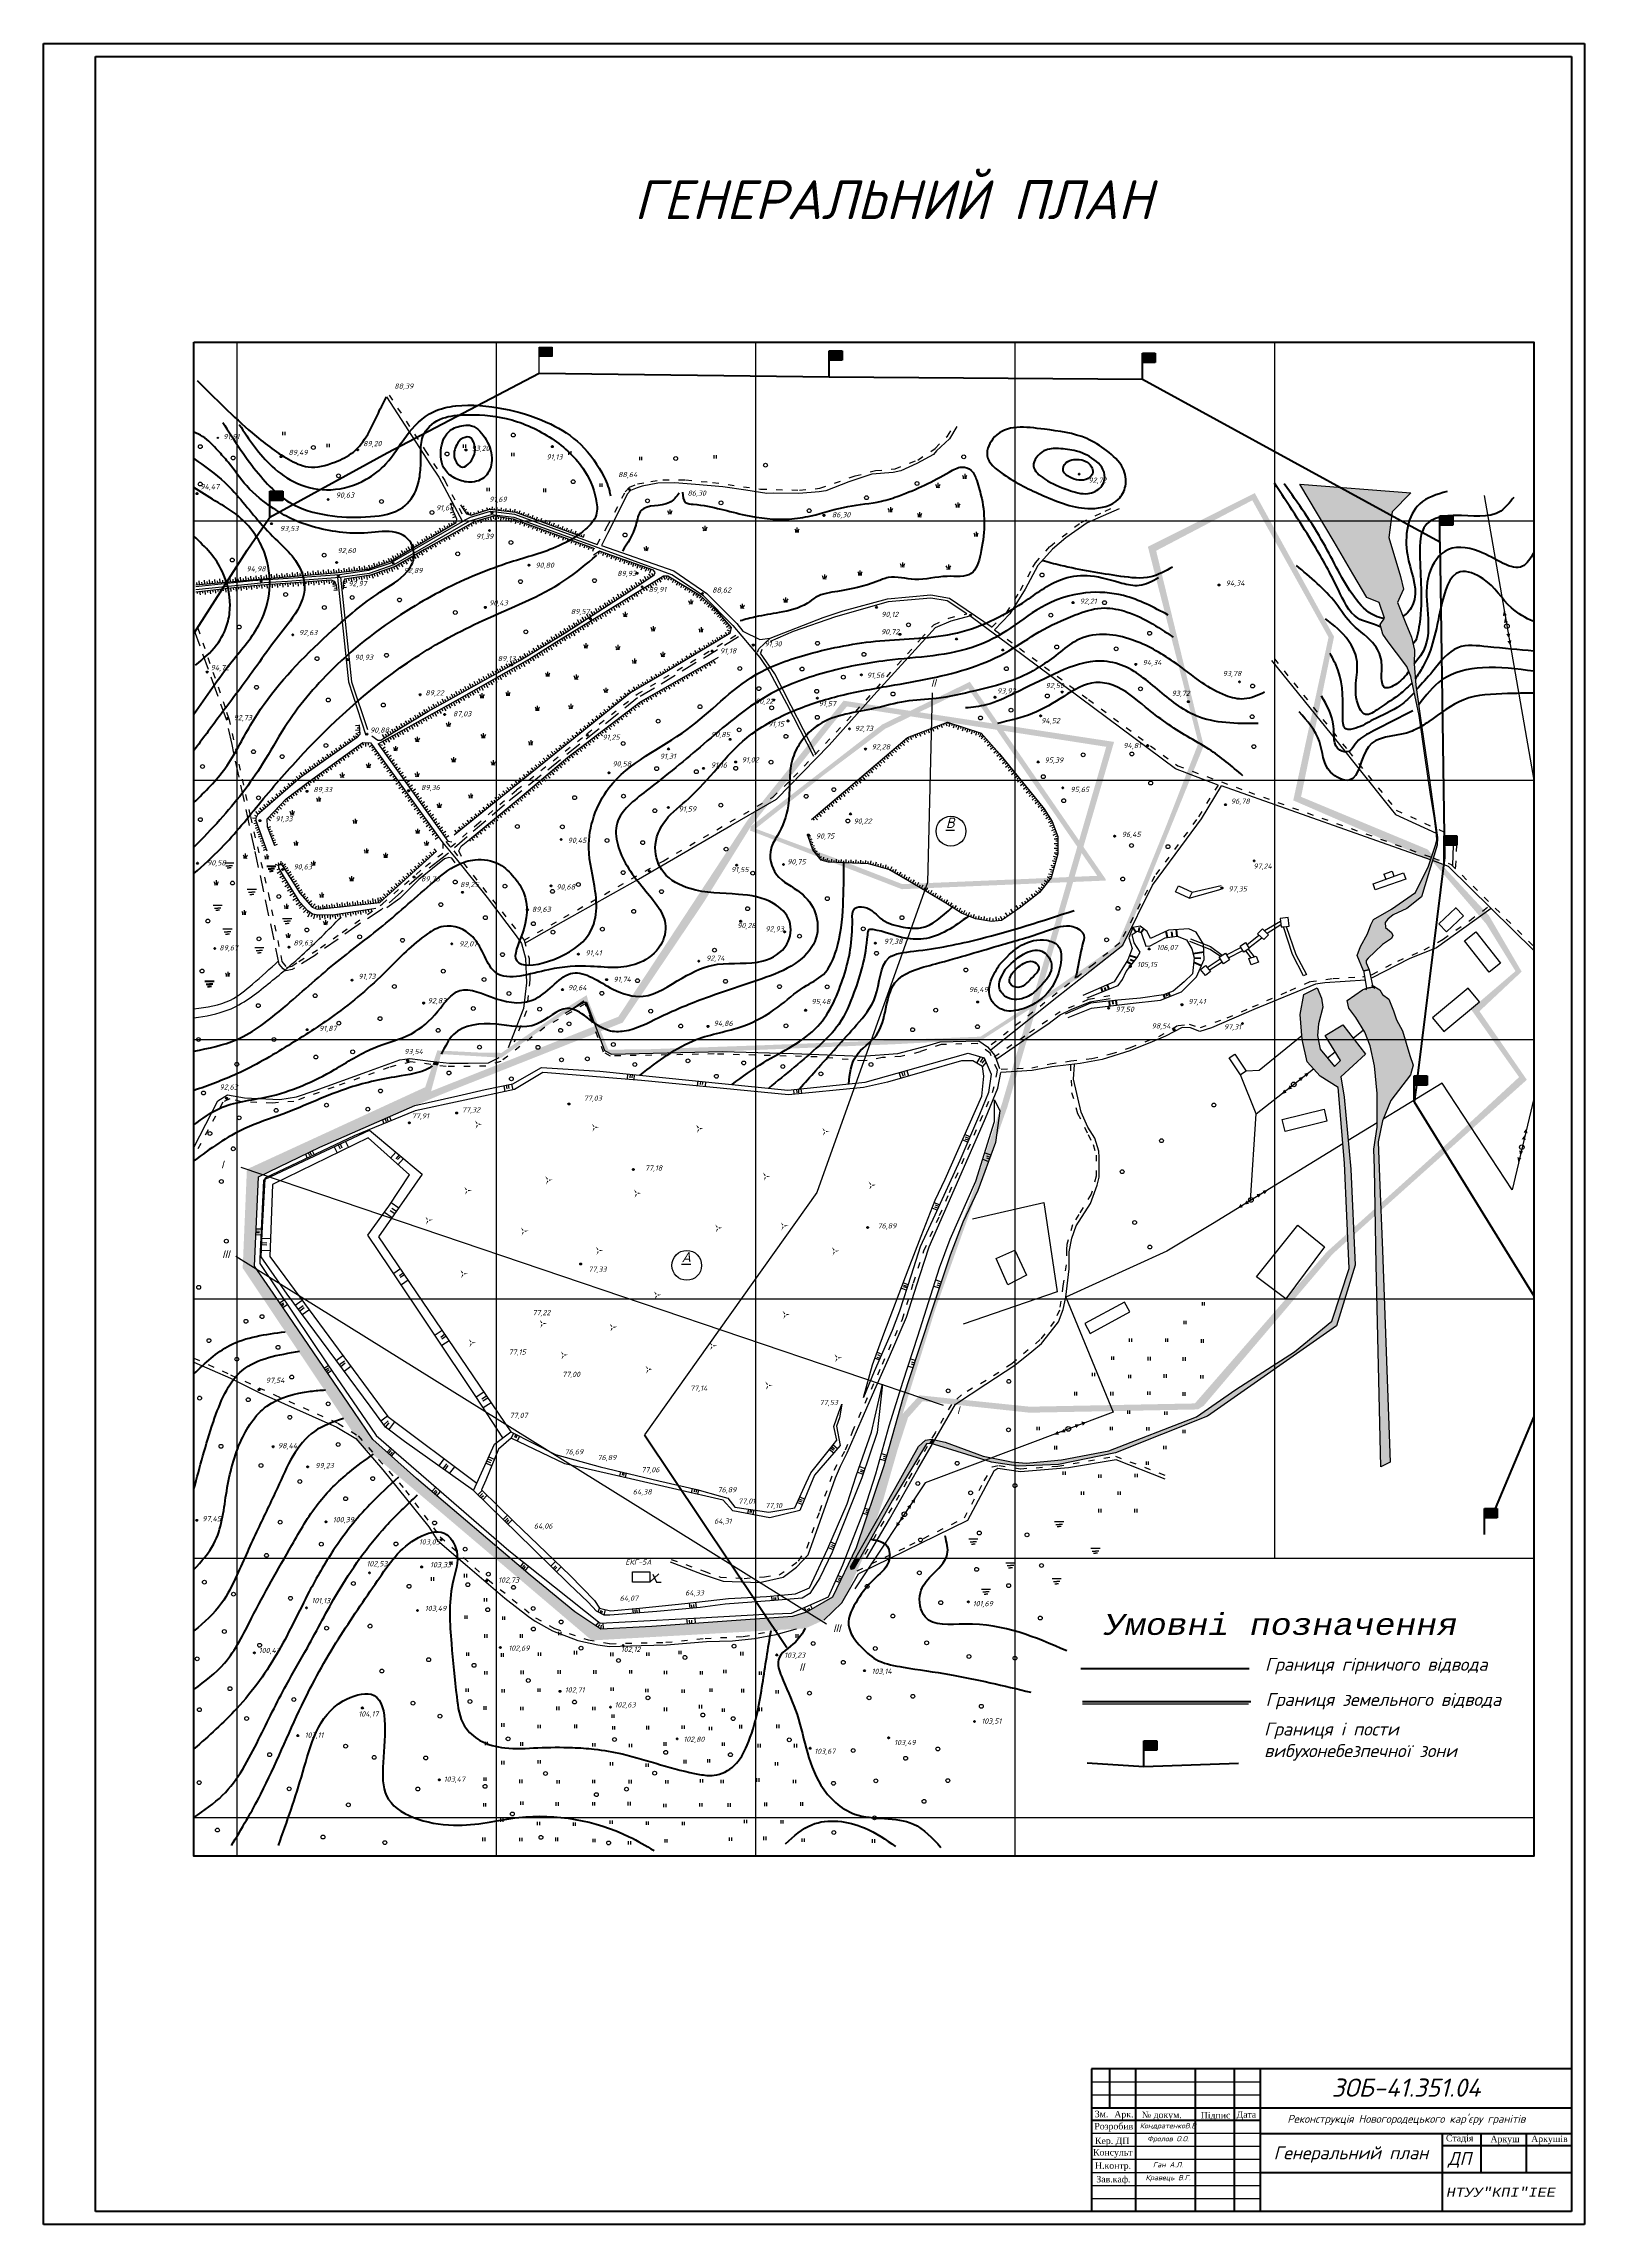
# Model space of a CAD drawing. Header units: millimetres. Extents: x 1555 to 5750, y -1109 to 1444.
# Drawn here: x 2574 to 3168, y -1109 to -268 of the extents above; entities that cross this region are included whole.
import ezdxf

# ---------------------------------------------------------------- set-up
doc = ezdxf.new("R2010")
doc.units = ezdxf.units.MM
doc.linetypes.add('ACAD_ISO03W100', pattern=[30, 12, -18])
doc.linetypes.add('DASHED2', pattern=[9.525, 6.35, -3.175])

msp = doc.modelspace()

# ---------------------------------------------------------------- texts
at = {"color": 0, "lineweight": 20, "insert": (2801.112, -320.6784), "char_height": 15, "width": 298.835402, "attachment_point": 1}
msp.add_mtext('{\\fISOCPEUR|b0|i1|c204|p34;ГЕНЕРАЛЬНИЙ ПЛАН\\fTahoma|b0|i0|c204|p32;\\P              }', dxfattribs=at)
at = {"lineweight": 30, "attachment_point": 1}
for s, insert, char_height, width in [('{\\fISOCPEUR|b0|i1|c0|p34;\\H0.8x;88\\fISOCPEUR|b0|i1|c204|p34;,\\fISOCPEUR|b0|i1|c0|p34;39}', (2708.6838, -399.0667), 2.5, 7.990979), ('{\\fISOCPEUR|b0|i1|c204|p34;\\H0.8x;91,91}', (2642.7217, -418.5346), 2.5, 5.857931), ('{\\fISOCPEUR|b0|i1|c204|p34;\\H0.8x;89,49}', (2667.8955, -424.6274), 2.5, 5.857931), ('{\\fISOCPEUR|b0|i1|c204|p34;\\H0.8x;89,20}', (2696.6547, -421.2357), 2.5, 5.857931), ('{\\fISOCPEUR|b0|i1|c204|p34;\\H0.8x;93,20}', (2738.4256, -423.0571), 2.5, 5.857931), ('{\\fISOCPEUR|b0|i1|c204|p34;\\H0.8x;88,64}', (2794.9805, -433.1722), 2.5, 5.857931), ('{\\fISOCPEUR|b0|i1|c204|p34;\\H0.8x;92,72}', (2976.2894, -435.3508), 2.5, 5.857931), ('{\\fISOCPEUR|b0|i1|c204|p34;\\H0.8x;94,47}', (2633.8876, -437.8457), 2.5, 5.857931), ('{\\fISOCPEUR|b0|i1|c204|p34;\\H0.8x;90,63}', (2686.1236, -441.082), 2.5, 5.857931), ('{\\fISOCPEUR|b0|i1|c204|p34;\\H0.8x;91,69}', (2745.2879, -442.7139), 2.5, 5.857931), ('{\\fISOCPEUR|b0|i1|c204|p34;\\H0.8x;86,30}', (2821.7192, -440.3296), 2.5, 5.857931), ('{\\fISOCPEUR|b0|i1|c204|p34;\\H0.8x;93,53}', (2664.6017, -453.9665), 2.5, 5.857931), ('{\\fISOCPEUR|b0|i1|c204|p34;\\H0.8x;91,68}', (2724.7709, -445.9861), 2.5, 5.857931), ('{\\fISOCPEUR|b0|i1|c204|p34;\\H0.8x;86,30}', (2877.3824, -448.6712), 2.5, 5.857931), ('{\\fISOCPEUR|b0|i1|c204|p34;\\H0.8x;92,60}', (2686.7691, -462.4736), 2.5, 5.857931), ('{\\fISOCPEUR|b0|i1|c204|p34;\\H0.8x;91,39}', (2740.1734, -456.9983), 2.5, 5.857931), ('{\\fISOCPEUR|b0|i1|c204|p34;\\H0.8x;94,98}', (2651.6909, -469.5036), 2.5, 5.857931), ('{\\fISOCPEUR|b0|i1|c204|p34;\\H0.8x;92,89}', (2712.3307, -470.1559), 2.5, 5.857931), ('{\\fISOCPEUR|b0|i1|c204|p34;\\H0.8x;90,80}', (2763.1043, -468.1338), 2.5, 5.857931), ('{\\fISOCPEUR|b0|i1|c204|p34;\\H0.8x;92,97}', (2690.9633, -475.2232), 2.5, 5.857931), ('{\\fISOCPEUR|b0|i1|c204|p34;\\H0.8x;89,93}', (2794.6169, -471.2918), 2.5, 5.857931), ('{\\fISOCPEUR|b0|i1|c204|p34;\\H0.8x;89,91}', (2806.7106, -477.5181), 2.5, 5.857931), ('{\\fISOCPEUR|b0|i1|c204|p34;\\H0.8x;88,62}', (2831.2455, -477.7041), 2.5, 5.857931), ('{\\fISOCPEUR|b0|i1|c204|p34;\\H0.8x;94,34}', (3029.188, -475.027), 2.5, 5.857931), ('{\\fISOCPEUR|b0|i1|c204|p34;\\H0.8x;90,43}', (2745.2708, -482.6497), 2.5, 5.857931), ('{\\fISOCPEUR|b0|i1|c204|p34;\\H0.8x;89,57}', (2776.7379, -485.9881), 2.5, 5.857931), ('{\\fISOCPEUR|b0|i1|c204|p34;\\H0.8x;90,12}', (2896.4467, -487.0909), 2.5, 5.857931), ('{\\fISOCPEUR|b0|i1|c204|p34;\\H0.8x;92,21}', (2972.9408, -482.0112), 2.5, 5.857931), ('{\\fISOCPEUR|b0|i1|c204|p34;\\H0.8x;92,63}', (2671.9451, -494.1109), 2.5, 5.857931), ('{\\fISOCPEUR|b0|i1|c204|p34;\\H0.8x;90,72}', (2896.3581, -493.7666), 2.5, 5.857931), ('{\\fISOCPEUR|b0|i1|c204|p34;\\H0.8x;90,93}', (2693.3715, -503.6341), 2.5, 5.857931), ('{\\fISOCPEUR|b0|i1|c204|p34;\\H0.8x;89,13}', (2748.5658, -504.1136), 2.5, 5.857931), ('{\\fISOCPEUR|b0|i1|c204|p34;\\H0.8x;91,18}', (2834.2404, -501.1693), 2.5, 5.857931), ('{\\fISOCPEUR|b0|i1|c204|p34;\\H0.8x;91,30}', (2851.4248, -498.4391), 2.5, 5.857931), ('{\\fISOCPEUR|b0|i1|c204|p34;\\H0.8x;94,72}', (2637.8563, -507.6366), 2.5, 5.857931), ('{\\fISOCPEUR|b0|i1|c204|p34;\\H0.8x;91,56}', (2890.8788, -510.5664), 2.5, 5.857931), ('{\\fISOCPEUR|b0|i1|c204|p34;\\H0.8x;94,34}', (2997.1603, -505.6727), 2.5, 5.857931), ('{\\fISOCPEUR|b0|i1|c204|p34;\\H0.8x;93,78}', (3028.0391, -509.9015), 2.5, 5.857931), ('{\\fISOCPEUR|b0|i1|c204|p34;\\H0.8x;89,22}', (2720.6521, -517.3216), 2.5, 5.857931), ('{\\fISOCPEUR|b0|i1|c204|p34;\\H0.8x;90,22}', (2847.8507, -520.5759), 2.5, 5.857931), ('{\\fISOCPEUR|b0|i1|c0|p34;II}', (2915.5595, -513.0384), 3, 5.857931), ('{\\fISOCPEUR|b0|i1|c204|p34;\\H0.8x;93,92}', (2941.0822, -516.5774), 2.5, 5.857931), ('{\\fISOCPEUR|b0|i1|c204|p34;\\H0.8x;92,50}', (2959.7528, -514.5435), 2.5, 5.857931), ('{\\fISOCPEUR|b0|i1|c204|p34;\\H0.8x;93,72}', (3008.3471, -517.5467), 2.5, 5.857931), ('{\\fISOCPEUR|b0|i1|c204|p34;\\H0.8x;92,73}', (2646.7429, -526.9077), 2.5, 5.857931), ('{\\fISOCPEUR|b0|i1|c204|p34;\\H0.8x;87,03}', (2731.2945, -525.4126), 2.5, 5.857931), ('{\\fISOCPEUR|b0|i1|c204|p34;\\H0.8x;91,15}', (2852.7342, -529.3465), 2.5, 5.857931), ('{\\fISOCPEUR|b0|i1|c204|p34;\\H0.8x;91,57}', (2872.2899, -521.5057), 2.5, 5.857931), ('{\\fISOCPEUR|b0|i1|c204|p34;\\H0.8x;94,52}', (2958.0636, -528.0921), 2.5, 5.857931), ('{\\fISOCPEUR|b0|i1|c204|p34;\\H0.8x;90,88}', (2699.3506, -531.7154), 2.5, 5.857931), ('{\\fISOCPEUR|b0|i1|c204|p34;\\H0.8x;91,25}', (2788.9355, -534.457), 2.5, 5.857931), ('{\\fISOCPEUR|b0|i1|c204|p34;\\H0.8x;90,85}', (2830.8166, -533.4346), 2.5, 5.857931), ('{\\fISOCPEUR|b0|i1|c204|p34;\\H0.8x;92,73}', (2886.2184, -531.0667), 2.5, 5.857931), ('{\\fISOCPEUR|b0|i1|c204|p34;\\H0.8x;92,28}', (2892.7063, -538.1666), 2.5, 5.857931), ('{\\fISOCPEUR|b0|i1|c204|p34;\\H0.8x;94,81}', (2989.7279, -537.6852), 2.5, 5.857931), ('{\\fISOCPEUR|b0|i1|c204|p34;\\H0.8x;90,58}', (2792.761, -544.7477), 2.5, 5.857931), ('{\\fISOCPEUR|b0|i1|c204|p34;\\H0.8x;91,31}', (2811.0608, -541.8164), 2.5, 5.857931), ('{\\fISOCPEUR|b0|i1|c204|p34;\\H0.8x;91,16}', (2830.7238, -545.2009), 2.5, 5.857931), ('{\\fISOCPEUR|b0|i1|c204|p34;\\H0.8x;91,02}', (2842.6269, -543.1824), 2.5, 5.857931), ('{\\fISOCPEUR|b0|i1|c204|p34;\\H0.8x;95,39}', (2959.3603, -543.2805), 2.5, 5.857931), ('{\\fISOCPEUR|b0|i1|c204|p34;\\H0.8x;89,33}', (2677.4762, -554.6563), 2.5, 5.857931), ('{\\fISOCPEUR|b0|i1|c204|p34;\\H0.8x;89,36}', (2718.9758, -553.8378), 2.5, 5.857931), ('{\\fISOCPEUR|b0|i1|c204|p34;\\H0.8x;95,65}', (2969.3576, -554.5882), 2.5, 5.857931), ('{\\fISOCPEUR|b0|i1|c204|p34;\\H0.8x;91,59}', (2818.3232, -562.1339), 2.5, 5.857931), ('{\\fISOCPEUR|b0|i1|c204|p34;\\H0.8x;96,78}', (3031.2277, -559.1286), 2.5, 5.857931), ('{\\fISOCPEUR|b0|i1|c204|p34;\\H0.8x;91,33}', (2662.8354, -565.9029), 2.5, 5.857931), ('{\\fISOCPEUR|b0|i1|c204|p34;\\H0.8x;90,22}', (2885.7536, -566.8095), 2.5, 5.857931), ('{\\fISOCPEUR|b0|i1|c204|p34;\\L В }', (2918.7944, -566.4862), 4, 7.990979), ('{\\fISOCPEUR|b0|i1|c204|p34;\\H0.8x;90,45}', (2775.5355, -574.2237), 2.5, 5.857931), ('{\\fISOCPEUR|b0|i1|c204|p34;\\H0.8x;90,75}', (2871.2163, -572.5836), 2.5, 5.857931), ('{\\fISOCPEUR|b0|i1|c204|p34;\\H0.8x;96,45}', (2989.1498, -571.9119), 2.5, 5.857931), ('{\\fISOCPEUR|b0|i1|c204|p34;\\H0.8x;90,58}', (2636.5208, -582.9024), 2.5, 5.857931), ('{\\fISOCPEUR|b0|i1|c204|p34;\\H0.8x;90,63}', (2669.844, -584.4326), 2.5, 5.857931), ('{\\fISOCPEUR|b0|i1|c204|p34;\\H0.8x;91,55}', (2838.529, -585.4968), 2.5, 5.857931), ('{\\fISOCPEUR|b0|i1|c204|p34;\\H0.8x;90,75}', (2860.1771, -582.4888), 2.5, 5.857931), ('{\\fISOCPEUR|b0|i1|c204|p34;\\H0.8x;97,24}', (3039.8678, -584.1805), 2.5, 5.857931), ('{\\fISOCPEUR|b0|i1|c204|p34;\\H0.8x;89,76}', (2718.9983, -589.0839), 2.5, 5.857931), ('{\\fISOCPEUR|b0|i1|c204|p34;\\H0.8x;89,25}', (2734.0526, -591.2542), 2.5, 5.857931), ('{\\fISOCPEUR|b0|i1|c204|p34;\\H0.8x;90,68}', (2771.169, -592.2057), 2.5, 5.857931), ('{\\fISOCPEUR|b0|i1|c204|p34;\\H0.8x;97,35}', (3030.2349, -592.9467), 2.5, 5.857931), ('{\\fISOCPEUR|b0|i1|c204|p34;\\H0.8x;89,63}', (2761.7434, -600.8331), 2.5, 5.857931), ('{\\fISOCPEUR|b0|i1|c204|p34;\\H0.8x;89,63}', (2669.8135, -613.7676), 2.5, 5.857931), ('{\\fISOCPEUR|b0|i1|c204|p34;\\H0.8x;90,28}', (2840.9071, -607.0999), 2.5, 5.857931), ('{\\fISOCPEUR|b0|i1|c204|p34;\\H0.8x;92,93}', (2851.7304, -608.3818), 2.5, 5.857931), ('{\\fISOCPEUR|b0|i1|c204|p34;\\H0.8x;97,38}', (2897.417, -613.1978), 2.5, 5.857931), ('{\\fISOCPEUR|b0|i1|c204|p34;\\H0.8x;89,67}', (2641.2156, -615.6639), 2.5, 5.857931), ('{\\fISOCPEUR|b0|i1|c204|p34;\\H0.8x;92,07}', (2733.6773, -614.1447), 2.5, 5.857931), ('{\\fISOCPEUR|b0|i1|c204|p34;\\H0.8x;91,41}', (2782.3681, -617.63), 2.5, 5.857931), ('{\\fISOCPEUR|b0|i1|c204|p34;\\H0.8x;92,74}', (2828.901, -619.6685), 2.5, 5.857931), ('{\\fISOCPEUR|b0|i1|c204|p34;\\H0.8x;105,15}', (2995.0514, -622.0927), 2.5, 5.857931), ('{\\fISOCPEUR|b0|i1|c204|p34;\\H0.8x;106,07}', (3002.5924, -615.5682), 2.5, 5.857931), ('{\\fISOCPEUR|b0|i1|c204|p34;\\H0.8x;91,73}', (2694.8334, -626.7004), 2.5, 5.857931), ('{\\fISOCPEUR|b0|i1|c204|p34;\\H0.8x;91,74}', (2793.1636, -627.852), 2.5, 5.857931), ('{\\fISOCPEUR|b0|i1|c204|p34;\\H0.8x;92,83}', (2721.5381, -636.0788), 2.5, 5.857931), ('{\\fISOCPEUR|b0|i1|c204|p34;\\H0.8x;90,64}', (2775.6556, -631.0444), 2.5, 5.857931), ('{\\fISOCPEUR|b0|i1|c204|p34;\\H0.8x;95,48}', (2869.4653, -636.3987), 2.5, 5.857931), ('{\\fISOCPEUR|b0|i1|c204|p34;\\H0.8x;96,49}', (2930.2234, -631.7701), 2.5, 5.857931), ('{\\fISOCPEUR|b0|i1|c204|p34;\\H0.8x;97,41}', (3014.7919, -636.3961), 2.5, 5.857931), ('{\\fISOCPEUR|b0|i1|c204|p34;\\H0.8x;91,87}', (2679.7097, -646.7583), 2.5, 5.857931), ('{\\fISOCPEUR|b0|i1|c204|p34;\\H0.8x;94,86}', (2831.7974, -644.8064), 2.5, 5.857931), ('{\\fISOCPEUR|b0|i1|c204|p34;\\H0.8x;97,50}', (2986.7335, -639.3904), 2.5, 5.857931), ('{\\fISOCPEUR|b0|i1|c204|p34;\\H0.8x;98,54}', (3000.6543, -645.7826), 2.5, 5.857931), ('{\\fISOCPEUR|b0|i1|c204|p34;\\H0.8x;97,31}', (3028.5395, -646.1306), 2.5, 5.857931), ('{\\fISOCPEUR|b0|i1|c204|p34;\\H0.8x;93,54}', (2712.4984, -655.6944), 2.5, 5.857931), ('{\\fISOCPEUR|b0|i1|c204|p34;\\H0.8x;92,63}', (2641.2879, -669.3773), 2.5, 5.857931), ('{\\fISOCPEUR|b0|i1|c204|p34;\\H0.8x;77,91}', (2715.4398, -680.4815), 2.5, 5.857931), ('{\\fISOCPEUR|b0|i1|c204|p34;\\H0.8x;77,32}', (2734.7744, -678.1497), 2.5, 5.857931), ('{\\fISOCPEUR|b0|i1|c204|p34;\\H0.8x;77,03}', (2781.7279, -673.6795), 2.5, 7.990979), ('{\\fISOCPEUR|b0|i1|c0|p34;I}', (2641.9156, -698.7542), 3, 5.857931), ('{\\fISOCPEUR|b0|i1|c204|p34;\\H0.8x;77,18}', (2805.3253, -700.5894), 2.5, 7.990979), ('{\\fISOCPEUR|b0|i1|c204|p34;\\H0.8x;76,89}', (2895.0073, -722.8883), 2.5, 7.990979), ('{\\fISOCPEUR|b0|i1|c0|p34;III}', (2642.3227, -733.3033), 3, 5.857931), ('{\\fISOCPEUR|b0|i1|c204|p34;\\H0.8x;77,33}', (2783.5102, -739.6305), 2.5, 7.990979), ('{\\fISOCPEUR|b0|i1|c204|p34;\\L А }', (2816.9174, -733.926), 4, 7.990979), ('{\\fISOCPEUR|b0|i1|c204|p34;\\H0.8x;77,22}', (2761.9654, -756.3799), 2.5, 7.990979), ('{\\fISOCPEUR|b0|i1|c204|p34;\\H0.8x;77,15}', (2752.7888, -771.5339), 2.5, 7.990979), ('{\\fISOCPEUR|b0|i1|c204|p34;\\H0.8x;77,00}', (2773.4029, -780.1743), 2.5, 7.990979), ('{\\fISOCPEUR|b0|i1|c204|p34;\\H0.8x;97,54}', (2659.1625, -782.4752), 2.5, 5.857931), ('{\\fISOCPEUR|b0|i1|c204|p34;\\H0.8x;77,14}', (2822.7434, -785.4913), 2.5, 7.990979), ('{\\fISOCPEUR|b0|i1|c204|p34;\\H0.8x;77,07}', (2753.168, -795.9867), 2.5, 7.990979), ('{\\fISOCPEUR|b0|i1|c204|p34;\\H0.8x;77,53}', (2872.6363, -791.0154), 2.5, 7.990979), ('{\\fISOCPEUR|b0|i1|c0|p34;I}', (2925.5958, -793.5249), 3, 5.857931), ('{\\fISOCPEUR|b0|i1|c204|p34;\\H0.8x;98,44}', (2663.825, -807.7071), 2.5, 5.857931), ('{\\fISOCPEUR|b0|i1|c204|p34;\\H0.8x;99,23}', (2678.1995, -815.3562), 2.5, 5.857931), ('{\\fISOCPEUR|b0|i1|c204|p34;\\H0.8x;76,69}', (2774.3546, -810.0343), 2.5, 7.990979), ('{\\fISOCPEUR|b0|i1|c204|p34;\\H0.8x;76,89}', (2787.0453, -812.2357), 2.5, 7.990979), ('{\\fISOCPEUR|b0|i1|c204|p34;\\H0.8x;77,06}', (2803.932, -816.9533), 2.5, 7.990979), ('{\\fISOCPEUR|b0|i1|c204|p34;\\H0.8x;64,38}', (2800.6273, -825.5045), 2.5, 7.990979), ('{\\fISOCPEUR|b0|i1|c204|p34;\\H0.8x;76,89}', (2833.319, -824.6697), 2.5, 7.990979), ('{\\fISOCPEUR|b0|i1|c204|p34;\\H0.8x;77,01}', (2841.2777, -829.0826), 2.5, 7.990979), ('{\\fISOCPEUR|b0|i1|c204|p34;\\H0.8x;77,10}', (2851.6841, -830.7369), 2.5, 7.990979), ('{\\fISOCPEUR|b0|i1|c204|p34;\\H0.8x;97,45}', (2634.6668, -835.8345), 2.5, 5.857931), ('{\\fISOCPEUR|b0|i1|c204|p34;\\H0.8x;100,39}', (2685.002, -836.2128), 2.5, 5.857931), ('{\\fISOCPEUR|b0|i1|c204|p34;\\H0.8x;64,06}', (2762.5059, -838.6586), 2.5, 7.990979), ('{\\fISOCPEUR|b0|i1|c204|p34;\\H0.8x;64,31}', (2832.0183, -836.7676), 2.5, 7.990979), ('{\\fISOCPEUR|b0|i1|c204|p34;\\H0.8x;103,05}', (2718.1915, -844.7707), 2.5, 5.857931), ('{\\fISOCPEUR|b0|i1|c204|p34;\\H0.8x;102,53}', (2697.9826, -853.2059), 2.5, 5.857931), ('{\\fISOCPEUR|b0|i1|c204|p34;\\H0.8x;103,33}', (2722.4913, -853.5829), 2.5, 5.857931), ('{\\fISOCPEUR|b0|i1|c204|p34;\\H0.8x;ЕКГ-5А}', (2797.7576, -852.5567), 2.5, 7.990979), ('{\\fISOCPEUR|b0|i1|c204|p34;\\H0.8x;102,73}', (2748.7486, -859.4907), 2.5, 5.857931), ('{\\fISOCPEUR|b0|i1|c204|p34;\\H0.8x;64,33}', (2820.8167, -864.4328), 2.5, 7.990979), ('{\\fISOCPEUR|b0|i1|c204|p34;\\H0.8x;103,49}', (2720.4938, -870.4269), 2.5, 5.857931), ('{\\fISOCPEUR|b0|i1|c204|p34;\\H0.8x;64,07}', (2795.5741, -866.5035), 2.5, 7.990979), ('{\\fISOCPEUR|b0|i1|c0|p34;III}', (2877.8628, -877.5249), 3, 5.857931), ('{\\fISOCPEUR|b0|i1|c204|p34;\\H0.8x;100,47}', (2656.463, -886.6413), 2.5, 5.857931), ('{\\fISOCPEUR|b0|i1|c204|p34;\\H0.8x;102,69}', (2752.6632, -885.7563), 2.5, 5.857931), ('{\\fISOCPEUR|b0|i1|c204|p34;\\H0.8x;102,12}', (2796.0709, -886.2139), 2.5, 5.857931), ('{\\fISOCPEUR|b0|i1|c204|p34;\\H0.8x;103,23}', (2859.0278, -888.4504), 2.5, 5.857931), ('{\\fISOCPEUR|b0|i1|c0|p34;II}', (2864.7966, -892.5315), 3, 5.857931), ('{\\fISOCPEUR|b0|i1|c204|p34;\\H0.8x;103,14}', (2892.7279, -894.6946), 2.5, 5.857931), ('{\\fISOCPEUR|b0|i1|c204|p34;\\H0.8x;102,71}', (2774.4455, -901.8599), 2.5, 5.857931), ('{\\fISOCPEUR|b0|i1|c204|p34;\\H0.8x;102,63}', (2793.6241, -907.611), 2.5, 5.857931), ('{\\fISOCPEUR|b0|i1|c204|p34;\\H0.8x;104,17}', (2694.8567, -911.1363), 2.5, 5.857931), ('{\\fISOCPEUR|b0|i1|c204|p34;\\H0.8x;103,51}', (2935.0557, -913.8747), 2.5, 5.857931), ('{\\fISOCPEUR|b0|i1|c204|p34;\\H0.8x;103,11}', (2674.1735, -919.2795), 2.5, 5.857931), ('{\\fISOCPEUR|b0|i1|c204|p34;\\H0.8x;103,49}', (2901.4035, -922.1358), 2.5, 5.857931), ('{\\fISOCPEUR|b0|i1|c204|p34;\\H0.8x;103,67}', (2870.6163, -925.5174), 2.5, 5.857931), ('{\\fISOCPEUR|b0|i1|c204|p34;\\H0.8x;103,47}', (2727.7763, -936.2872), 2.5, 5.857931)]:
    msp.add_mtext(s, dxfattribs=dict(at, insert=insert, char_height=char_height, width=width))
at = {"lineweight": 30, "ltscale": 0.5, "char_height": 2.5, "width": 5.857931, "attachment_point": 1}
for s, insert in [('{\\fISOCPEUR|b0|i1|c204|p34;\\H0.8x;91,13}', (2767.3423, -426.3736)), ('{\\fISOCPEUR|b0|i1|c204|p34;\\H0.8x;101,69}', (2931.7231, -868.6005)), ('{\\fISOCPEUR|b0|i1|c204|p34;\\H0.8x;102,80}', (2820.158, -920.8913))]:
    msp.add_mtext(s, dxfattribs=dict(at, insert=insert))
at = {"color": 26, "lineweight": 40, "ltscale": 0.5, "insert": (2676.7888, -867.4358), "char_height": 2.5, "width": 5.857931, "attachment_point": 1}
msp.add_mtext('{\\fISOCPEUR|b0|i1|c204|p34;\\H0.8x;101,13}', dxfattribs=at)
at = {"color": 0, "lineweight": 25, "attachment_point": 1}
for s, insert, char_height, width in [('{\\fISOCTEUR|b0|i1|c204|p49;Умовні\\fISOCTEUR|b0|i1|c0|p49; \\fISOCTEUR|b0|i1|c204|p49;позначення}', (2982.4638, -873.6408), 8, 158.705259), ('{\\fISOCPEUR|b0|i1|c204|p34;Границя гірничого відвода}', (3044.3962, -890.506), 5, 91.582943), ('{\\fISOCPEUR|b0|i1|c204|p34;Границя земельного відвода}', (3044.6341, -904.0551), 5, 98.240134), ('{\\fISOCPEUR|b0|i1|c204|p34;Границя і пости\\Pвибухонебезпечної зони\\fISOCPEUR|b0|i1|c0|p34;}', (3044.0334, -915.4626), 5, 144.954026)]:
    msp.add_mtext(s, dxfattribs=dict(at, insert=insert, char_height=char_height, width=width))
at = {"color": 0, "lineweight": 30}
for s, insert, char_height, width, attachment_point in [('{\\fISOCPEUR|b0|i1|c204|p34;\\H1.1667x;\\C256;ЗОБ-41.351.04}', (3098.769, -1052.746), 6, 57.974266, 2), ('\\pi2;{\\fISOCPEUR|b0|i1|c204|p34;\\C256;КондратенкоВ.В}', (3006.0084, -1069.9415), 2, 23, 2), ('\\pi2;{\\fISOCPEUR|b0|i1|c204|p34;\\C256;Фролов О.О.}', (3006.0084, -1074.9415), 2, 23, 2), ('{\\fISOCPEUR|b0|i1|c204|p34;\\H1.25x;Генеральний план\\H0.8x;}', (3077.5084, -1078.8807), 4, 70, 2), ('\\pi2;{\\fISOCPEUR|b0|i1|c204|p34;\\C256;Кравець В.Г.}', (3006.0084, -1089.9415), 2, 23, 2), ('\\pi2;{\\fISOCPEUR|b0|i1|c204|p34;\\C256;Ган А.Л.}', (3006.0084, -1084.9415), 2, 23, 2), ('{\\fISOCTEUR|b0|i1|c204|p49;НТУУ"КПІ"ІЕЕ}', (3114.3772, -1094.8368), 3.5, 46.664098, 1)]:
    msp.add_mtext(s, dxfattribs=dict(at, insert=insert, char_height=char_height, width=width, attachment_point=attachment_point))
at = {"lineweight": 20, "attachment_point": 1}
for s, insert, char_height, width in [('{\\fTimes New Roman|b0|i0|c204|p18;Зм.}', (2978.7506, -1065.1633), 2.5, 16.045455), ('{\\fTimes New Roman|b0|i0|c204|p18;Арк.}', (2986.2895, -1065.2521), 2.5, 16.045455), ('{\\fTimes New Roman|b0|i0|c204|p18;№ докум.}', (2996.8808, -1065.5135), 2.5, 16.045455), ('{\\fTimes New Roman|b0|i0|c204|p18;Підпис}', (3019.6142, -1065.614), 2.5, 16.045455), ('{\\fTimes New Roman|b0|i0|c204|p18;Дата}', (3033.4023, -1065.3299), 2.5, 16.045455), ("\\pi10.515;{\\fISOCPEUR|b0|i1|c204|p34;Реконструкція Новогородецького кар'єру гранітів}", (3042.5084, -1066.8189), 3, 120), ('{\\fTimes New Roman|b0|i0|c204|p18;Розробив}', (2978.5822, -1069.8531), 2.5, 16.045455), ('{\\fTimes New Roman|b0|i0|c204|p18;Кер. ДП}', (2978.8382, -1075.4938), 2.5, 16.045455), ('{\\fTimes New Roman|b0|i0|c204|p18;Стадія}', (3114.1484, -1074.4517), 2.5, 16.045455), ('{\\fTimes New Roman|b0|i0|c204|p18;Аркуш}', (3131.3048, -1074.7981), 2.5, 14.281042), ('{\\fTimes New Roman|b0|i0|c204|p18;Аркушів}', (3146.9999, -1074.7368), 2.5, 16.045455), ('{\\fTimes New Roman|b0|i0|c204|p18;Консульт}', (2978.0739, -1079.9248), 2.5, 16.045455), ('{\\fISOCPEUR|b0|i1|c204|p34;ДП}', (3114.8988, -1081.0826), 5, 16.045455), ('{\\fTimes New Roman|b0|i0|c204|p18;Н.контр.}', (2978.8382, -1085.0364), 2.5, 16.045455), ('{\\fTimes New Roman|b0|i0|c204|p18;Зав.каф\\fTimes New Roman|b0|i1|c204|p18;.}', (2979.3637, -1090.2892), 2.5, 16.045455)]:
    msp.add_mtext(s, dxfattribs=dict(at, insert=insert, char_height=char_height, width=width))

# ---------------------------------------------------------------- blocks, each defined once
blk = doc.blocks.new('A$C3C75097E')
at = {"lineweight": 40, "ltscale": 0.5}
blk.add_hatch(color=256, dxfattribs=at).paths.add_polyline_path([(-0.24, 0, 1), (0.24, 0, 1)])
blk.add_circle((0, 0), 0.238, dxfattribs=at)
blk = doc.blocks.new('A$C558F7F65')
at = {"lineweight": 40, "ltscale": 0.5}
for p, q in [((0, 0), (0, 10.01)), ((0, 10.01), (4.98, 10.01)), ((4.98, 10.01), (4.98, 6.42)), ((4.98, 6.42), (0, 6.42))]:
    blk.add_line(p, q, dxfattribs=at)
blk = doc.blocks.new('A$C46D458E2')
at = {"lineweight": 25}
h = blk.add_hatch(color=0, dxfattribs=at)
h.paths.add_polyline_path([(3.62, 8.3), (4.29, 7.93), (5.17, 9.57)])
h.paths.add_polyline_path([(4.29, 7.93), (4.96, 7.55), (5.17, 9.57)])
h = blk.add_hatch(color=0, dxfattribs=at)
h.paths.add_polyline_path([(4.97, 10.65), (5.65, 10.27), (6.53, 11.91)])
h.paths.add_polyline_path([(5.65, 10.27), (6.32, 9.89), (6.53, 11.91)])
h = blk.add_hatch(color=0, dxfattribs=at)
h.paths.add_polyline_path([(1.56, 1.27), (0.88, 1.65), (0, 0)])
h.paths.add_polyline_path([(0.88, 1.65), (0.21, 2.03), (0, 0)])
h = blk.add_hatch(color=0, dxfattribs=at)
h.paths.add_polyline_path([(2.91, 3.61), (2.24, 3.99), (1.36, 2.34)])
h.paths.add_polyline_path([(2.24, 3.99), (1.57, 4.37), (1.36, 2.34)])
at = {"color": 0, "lineweight": 25}
blk.add_circle((2.84, 5.3), 0.894, dxfattribs=at)

# ---------------------------------------------------------------- hatches: boundary and pattern name
at = {"lineweight": 40, "ltscale": 0.5}
for color, points in [(1, [(2769.5546, -388.6879), (2769.5546, -385.1045), (2764.5727, -385.1045), (2764.5727, -388.6879)]), (1, [(2876.349, -386.4568), (2876.349, -390.0403), (2881.3309, -390.0403), (2881.3309, -386.4568)]), (1, [(2997.1052, -387.3733), (2997.1052, -390.9568), (3002.0872, -390.9568), (3002.0872, -387.3733)]), (1, [(2660.709, -440.636), (2660.709, -444.2195), (2665.691, -444.2195), (2665.691, -440.636)]), (1, [(3118.3983, -577.0995), (3118.3983, -573.5161), (3113.4905, -573.5161), (3113.5443, -577.0995)]), (2, [(2683.072, -689.162), (2722.8899, -671.9798), (2725.5771, -662.0396), (2723.4802, -661.7585), (2720.6413, -670.4178), (2651.8758, -702.0888), (2655.3563, -703.2691)]), (1, [(3101.93, -666.0911), (3101.93, -669.6745), (3106.9119, -669.6745), (3106.9119, -666.0911)]), (2, [(2653.822, -704.0501), (2655.3563, -703.2691), (2651.8758, -702.0888), (2650.2564, -740.2154), (2695.7742, -808.1213), (2784.8463, -883.7897), (2867.1992, -879.1579), (2874.352, -875.9111), (2881.2918, -869.3237), (2883.7922, -864.2527), (2889.3666, -852.0476), (2897.0109, -830.1964), (2902.838, -809.9001), (2906.7481, -797.8732), (2912.395, -791.5102), (2917.044, -792.0126), (2910.6753, -789.8528), (2904.7195, -796.3471), (2891.5793, -840.1442), (2881.191, -865.1707), (2880.2227, -867.5035), (2872.467, -874.4263), (2865.1655, -877.6173), (2846.0449, -878.3941), (2825.7582, -879.9501), (2786.2936, -882.1585), (2763.1722, -863.6849), (2744.6016, -848.3669), (2731.2821, -836.8455), (2709.8988, -818.1332), (2697.4797, -807.2653), (2690.3838, -795.8043), (2679.1132, -779.1132), (2658.9733, -749.1772), (2653.2015, -739.8208), (2653.2015, -719.7792)]), (256, [(2801.0819, -702.17, 1), (2800.6068, -702.17, 1)]), (2, [(2653.2015, -739.8208), (2653.2015, -739.2222), (2650.3734, -737.4603), (2650.2564, -740.2154), (2695.7742, -808.1213), (2784.8463, -883.7897), (2867.1992, -879.1579), (2873.3387, -876.3711), (2871.1448, -875.0042), (2865.1655, -877.6173), (2846.0449, -878.3941), (2825.7582, -879.9501), (2786.2936, -882.1585), (2763.1722, -863.6849), (2744.6016, -848.3669), (2731.2821, -836.8455), (2709.8988, -818.1332), (2697.4797, -807.2653), (2690.3838, -795.8043), (2679.1132, -779.1132), (2658.9733, -749.1772)]), (4, [(2917.0754, -806.4046), (2915.8196, -806.1112), (2914.8075, -807.8682), (2915.6261, -807.791), (2916.1738, -807.9611)]), (4, [(2887.1346, -850.8519), (2886.6383, -852.0476), (2888.2551, -852.0476), (2891.1481, -846.9553), (2894.0633, -838.622), (2889.7977, -846.1241)]), (1, [(3128.9451, -832.8704), (3128.9451, -836.4539), (3133.9271, -836.4539), (3133.9271, -832.8704)]), (1, [(2880.2227, -867.5035), (2881.191, -865.1707), (2884.8112, -856.4494), (2884.5786, -855.3895), (2886.4611, -852.0476), (2884.8441, -852.0476), (2884.0947, -853.6073), (2880.3828, -861.3329), (2877.6585, -867.3173), (2867.6991, -872.8575), (2871.1448, -875.0042), (2872.467, -874.4263)]), (256, [(2749.3656, -886.5222, 1), (2749.8408, -886.5222, 1)]), (256, [(2791.8111, -909.5386, 1), (2792.2863, -909.5386, 1)]), (1, [(2997.6484, -922.5201), (2997.6484, -926.1035), (3002.6304, -926.1035), (3002.6304, -922.5201)])]:
    msp.add_hatch(color=color, dxfattribs=at).paths.add_polyline_path(points)
at = {"lineweight": 30, "ltscale": 0.5}
for color, points in [(256, [(2640.8825, -420.0448, 1), (2640.4074, -420.0448, 1)]), (4, [(3089.7243, -615.4423), (3093.1228, -613.1159), (3093.6765, -611.8949), (3093.1865, -610.8103), (3090.8001, -608.8688), (3090.7449, -606.9828), (3091.7435, -605.5962), (3093.7412, -603.9875), (3099.1245, -601.547), (3104.7402, -597.0467), (3110.8018, -577.1096), (3110.8723, -574.1328), (3107.6306, -550.9738), (3104.7752, -530.7814), (3102.4731, -515.3621), (3101.8628, -507.1335), (3102.0028, -501.9125), (3100.892, -496.9117), (3098.7083, -491.5674), (3095.47, -483.4746), (3096.5496, -481.2493), (3097.8315, -478.3493), (3096.6172, -473.4937), (3092.0734, -458.4282), (3093.2482, -450.0117), (3073.2409, -439.0594), (3057.8093, -437.8176), (3071.096, -460.0965), (3078.2665, -472.506), (3083.5778, -481.5312), (3088.3585, -483.5223), (3090.3969, -489.545), (3088.776, -492.0056), (3089.7967, -495.6668), (3091.8984, -498.6675), (3095.1406, -502.8688), (3099.0492, -508.2473), (3100.6212, -512.0707), (3103.7685, -527.0339), (3106.0159, -542.4949), (3108.1253, -557.6059), (3109.6714, -566.7278), (3110.4375, -572.934), (3110.646, -575.1725), (3110.0683, -577.0873), (3107.4733, -585.1315), (3102.4487, -595.3703), (3093.1439, -601.722), (3086.2141, -605.7953), (3085.2394, -607.861), (3083.9565, -611.3052), (3081.2441, -616.233), (3079.8677, -619.6652), (3082.3769, -625.5138), (3084.5803, -625.1516), (3083.3352, -622.4934), (3083.3698, -621.5302), (3084.1368, -620.6435), (3086.7505, -618.1986)]), (4, [(3073.2409, -439.0594), (3093.2482, -450.0117), (3093.4531, -448.5441), (3100.6586, -441.2656)])]:
    msp.add_hatch(color=color, dxfattribs=at).paths.add_polyline_path(points)
at = {"lineweight": 40, "ltscale": 0.5}
h = msp.add_hatch(color=2, dxfattribs=at)
h.paths.add_polyline_path([(3040.4591, -441.3346), (3019.0965, -452.0476), (3024.3499, -452.0476), (3039.4804, -444.108), (3043.8995, -452.0476), (3046.3665, -452.0476)])
edge = h.paths.add_edge_path()
edge.add_line((2999.2269, -462.0119), (3002.0837, -473.0971))
edge.add_spline(control_points=[(3002.0837, -473.0971), (3002.9003, -472.8142), (3003.7039, -472.4755), (3004.4992, -472.101)], knot_values=[4.69426936, 4.69426936, 4.69426936, 4.69426936, 7.32092388, 7.32092388, 7.32092388, 7.32092388], degree=3, periodic=0)
edge.add_line((3004.4992, -472.101), (3002.4195, -463.5553))
edge.add_line((3002.4195, -463.5553), (3024.3499, -452.0476))
edge.add_line((3024.3499, -452.0476), (3019.0965, -452.0476))
edge.add_line((3019.0965, -452.0476), (2999.2269, -462.0119))
edge = h.paths.add_edge_path()
edge.add_spline(control_points=[(3011.0103, -507.7339), (3011.8936, -508.3745), (3012.7694, -509.0236), (3013.6429, -509.6744)], knot_values=[33.95615042, 33.95615042, 33.95615042, 33.95615042, 37.2235385, 37.2235385, 37.2235385, 37.2235385], degree=3, periodic=0)
edge.add_line((3013.6429, -509.6744), (3004.4992, -472.101))
edge.add_spline(control_points=[(3004.4992, -472.101), (3003.7039, -472.4755), (3002.9003, -472.8142), (3002.0837, -473.0971)], knot_values=[4.69426936, 4.69426936, 4.69426936, 4.69426936, 7.32092388, 7.32092388, 7.32092388, 7.32092388], degree=3, periodic=0)
edge.add_line((3002.0837, -473.0971), (3011.0103, -507.7339))
edge = h.paths.add_edge_path()
edge.add_arc((3014.8515, -521.7449), 0.2376, 0, 174.295425, ccw=False)
edge.add_arc((3014.8515, -521.7449), 0.2376, -145.3919742, 0, ccw=False)
edge.add_line((3014.656, -521.8798), (3015.7817, -526.2481))
edge.add_spline(control_points=[(3015.7817, -526.2481), (3016.4521, -526.591), (3017.1631, -526.9242), (3017.8858, -527.2267), (3017.9177, -527.24)], knot_values=[23.98930677, 23.98930677, 23.98930677, 23.98930677, 26.29976242, 26.40631347, 26.40631347, 26.40631347, 26.40631347], degree=3, periodic=0)
edge.add_line((3017.9177, -527.24), (3013.6429, -509.6744))
edge.add_spline(control_points=[(3013.6429, -509.6744), (3012.7694, -509.0236), (3011.8936, -508.3745), (3011.0103, -507.7339)], knot_values=[33.95615042, 33.95615042, 33.95615042, 33.95615042, 37.2235385, 37.2235385, 37.2235385, 37.2235385], degree=3, periodic=0)
edge.add_line((3011.0103, -507.7339), (3014.6151, -521.7213))
edge = h.paths.add_edge_path()
edge.add_spline(control_points=[(3017.9177, -527.24), (3017.8858, -527.2267), (3017.1631, -526.9242), (3016.4521, -526.591), (3015.7817, -526.2481)], knot_values=[23.98930677, 23.98930677, 23.98930677, 23.98930677, 24.09585782, 26.40631347, 26.40631347, 26.40631347, 26.40631347], degree=3, periodic=0)
edge.add_line((3015.7817, -526.2481), (3018.4491, -536.598))
edge.add_line((3018.4491, -536.598), (3018.4491, -537.4905))
edge.add_spline(control_points=[(3018.4491, -537.4905), (3019.2153, -537.9291), (3019.9794, -538.371), (3020.7365, -538.8232)], knot_values=[19.01361114, 19.01361114, 19.01361114, 19.01361114, 21.65991087, 21.65991087, 21.65991087, 21.65991087], degree=3, periodic=0)
edge.add_line((3020.7365, -538.8232), (3017.9177, -527.24))
edge = h.paths.add_edge_path()
edge.add_spline(control_points=[(3020.7365, -538.8232), (3019.9794, -538.371), (3019.2153, -537.9291), (3018.4491, -537.4905)], knot_values=[19.01361114, 19.01361114, 19.01361114, 19.01361114, 21.65991087, 21.65991087, 21.65991087, 21.65991087], degree=3, periodic=0)
edge.add_line((3018.4491, -537.4905), (3018.4491, -538.4291))
edge.add_line((3018.4491, -538.4291), (3014.7352, -547.9681))
edge.add_line((3014.7352, -547.9681), (3016.7255, -548.7016))
edge.add_line((3016.7255, -548.7016), (3020.7365, -538.8232))
h.paths.add_polyline_path([(3014.7352, -547.9681), (3014.1988, -549.3457), (3016.1637, -550.0854), (3016.7255, -548.7016)])
h.paths.add_polyline_path([(3007.7221, -516.9217), (3015.2584, -516.9217), (3015.2584, -521.0717), (3007.7221, -521.0717)], flags=9)
h = msp.add_hatch(color=2, dxfattribs=at)
h.paths.add_polyline_path([(3047.9856, -459.3891), (3047.9856, -454.9838), (3046.3665, -452.0476), (3043.8995, -452.0476)])
h.paths.add_polyline_path([(3047.9856, -454.9838), (3047.9856, -459.3891), (3068.8826, -496.9343), (3055.274, -559.8371), (3108.2345, -582.772), (3108.8922, -580.7331), (3107.0082, -578.7045), (3058.2944, -558.4581), (3070.9953, -496.7119)])
h = msp.add_hatch(color=1, dxfattribs=at)
h.paths.add_polyline_path([(3111.7897, -450.1536), (3111.7897, -452.0476), (3116.7717, -452.0476), (3116.7717, -450.1536)])
h.paths.add_polyline_path([(3111.7897, -452.0476), (3111.7897, -453.737), (3116.7717, -453.737), (3116.7717, -452.0476)])
h = msp.add_hatch(color=12, dxfattribs=at)
h.paths.add_polyline_path([(2656.3308, -704.945), (2657.9646, -704.1536), (2655.3563, -703.2691), (2653.822, -704.0501), (2653.2015, -719.7792), (2653.2015, -739.2222), (2655.7379, -740.8024), (2654.8282, -739.4702)])
h.paths.add_polyline_path([(2679.9299, -693.5148), (2716.664, -677.501), (2717.0865, -677.4049), (2726.9235, -673.1967), (2747.9856, -664.8531), (2747.9856, -661.9995), (2722.8899, -671.9798), (2683.072, -689.162), (2655.3563, -703.2691), (2657.9646, -704.1536)])
h.paths.add_polyline_path([(2786.5826, -649.5632), (2785.6165, -647.0342), (2747.9856, -661.9995), (2747.9856, -664.8531), (2769.8194, -656.2038)])
edge = h.paths.add_edge_path()
edge.add_line((2796.7418, -645.5387), (2803.5492, -635.4324))
edge.add_spline(control_points=[(2803.5492, -635.4324), (2802.5044, -635.4606), (2801.4464, -635.3756), (2800.3804, -635.1935)], knot_values=[187.67923268, 187.67923268, 187.67923268, 187.67923268, 190.96838154, 190.96838154, 190.96838154, 190.96838154], degree=3, periodic=0)
edge.add_line((2800.3804, -635.1935), (2795.0719, -643.2739))
edge.add_line((2795.0719, -643.2739), (2787.2718, -646.3759))
edge.add_line((2787.2718, -646.3759), (2787.4127, -646.7178))
edge.add_spline(control_points=[(2787.4127, -646.7178), (2788.2974, -647.2781), (2789.1997, -647.7761), (2790.1243, -648.1602)], knot_values=[246.83395782, 246.83395782, 246.83395782, 246.83395782, 249.73375519, 249.73375519, 249.73375519, 249.73375519], degree=3, periodic=0)
edge.add_line((2790.1243, -648.1602), (2796.7418, -645.5387))
edge = h.paths.add_edge_path()
edge.add_line((2827.8805, -599.3106), (2830.3548, -595.3307))
edge.add_spline(control_points=[(2830.3548, -595.3307), (2829.1908, -595.211), (2828.0313, -595.0599), (2826.8775, -594.8601)], knot_values=[295.26278108, 295.26278108, 295.26278108, 295.26278108, 298.78232293, 298.78232293, 298.78232293, 298.78232293], degree=3, periodic=0)
edge.add_line((2826.8775, -594.8601), (2800.3804, -635.1935))
edge.add_spline(control_points=[(2800.3804, -635.1935), (2801.4464, -635.3756), (2802.5044, -635.4606), (2803.5492, -635.4324)], knot_values=[187.67923268, 187.67923268, 187.67923268, 187.67923268, 190.96838154, 190.96838154, 190.96838154, 190.96838154], degree=3, periodic=0)
edge.add_line((2803.5492, -635.4324), (2827.8805, -599.3106))
edge = h.paths.add_edge_path()
edge.add_line((2846.4418, -569.4553), (2861.1423, -551.0045))
edge.add_spline(control_points=[(2861.1423, -551.0045), (2861.2038, -549.5682), (2861.3151, -548.1437), (2861.5403, -546.7436)], knot_values=[81.71723341, 81.71723341, 81.71723341, 81.71723341, 86.0124684, 86.0124684, 86.0124684, 86.0124684], degree=3, periodic=0)
edge.add_line((2861.5403, -546.7436), (2844.7858, -567.6004))
edge.add_line((2844.7858, -567.6004), (2826.8775, -594.8601))
edge.add_spline(control_points=[(2826.8775, -594.8601), (2828.0313, -595.0599), (2829.1908, -595.211), (2830.3548, -595.3307)], knot_values=[295.26278108, 295.26278108, 295.26278108, 295.26278108, 298.78232293, 298.78232293, 298.78232293, 298.78232293], degree=3, periodic=0)
edge.add_line((2830.3548, -595.3307), (2846.4418, -569.4553))
edge = h.paths.add_edge_path()
edge.add_line((2877.7284, -530.187), (2880.1816, -527.2451))
edge.add_spline(control_points=[(2880.1816, -527.2451), (2878.7637, -527.6514), (2877.3782, -528.1226), (2876.0417, -528.6915)], knot_values=[53.16168411, 53.16168411, 53.16168411, 53.16168411, 57.58293788, 57.58293788, 57.58293788, 57.58293788], degree=3, periodic=0)
edge.add_line((2876.0417, -528.6915), (2861.5403, -546.7436))
edge.add_spline(control_points=[(2861.5403, -546.7436), (2861.3151, -548.1437), (2861.2038, -549.5682), (2861.1423, -551.0045)], knot_values=[81.71723341, 81.71723341, 81.71723341, 81.71723341, 86.0124684, 86.0124684, 86.0124684, 86.0124684], degree=3, periodic=0)
edge.add_line((2861.1423, -551.0045), (2877.7284, -530.187))
edge = h.paths.add_edge_path()
edge.add_line((2883.2184, -523.6034), (2891.3366, -524.8671))
edge.add_spline(control_points=[(2891.3366, -524.8671), (2892.2712, -524.6842), (2894.1063, -524.3089), (2895.9106, -523.8722), (2896.7954, -523.6522)], knot_values=[36.4229325, 36.4229325, 36.4229325, 36.4229325, 39.22117642, 41.93977355, 41.93977355, 41.93977355, 41.93977355], degree=3, periodic=0)
edge.add_line((2896.7954, -523.6522), (2881.9115, -521.3845))
edge.add_line((2881.9115, -521.3845), (2876.0417, -528.6915))
edge.add_spline(control_points=[(2876.0417, -528.6915), (2877.3782, -528.1226), (2878.7637, -527.6514), (2880.1816, -527.2451)], knot_values=[53.16168411, 53.16168411, 53.16168411, 53.16168411, 57.58293788, 57.58293788, 57.58293788, 57.58293788], degree=3, periodic=0)
edge.add_line((2880.1816, -527.2451), (2883.2184, -523.6034))
edge = h.paths.add_edge_path()
edge.add_spline(control_points=[(2896.7954, -523.6522), (2895.9106, -523.8722), (2894.1063, -524.3089), (2892.2712, -524.6842), (2891.3366, -524.8671)], knot_values=[36.4229325, 36.4229325, 36.4229325, 36.4229325, 39.14152963, 41.93977355, 41.93977355, 41.93977355, 41.93977355], degree=3, periodic=0)
edge.add_line((2891.3366, -524.8671), (2983.1687, -539.1621))
edge.add_line((2983.1687, -539.1621), (2964.7826, -602.6428))
edge.add_line((2964.7826, -602.6428), (2954.3113, -638.2408))
edge.add_line((2954.3113, -638.2408), (2957.2519, -636.3372))
edge.add_line((2957.2519, -636.3372), (2986.1971, -537.2733))
edge.add_line((2986.1971, -537.2733), (2896.7954, -523.6522))
h.paths.add_polyline_path([(2956.6469, -638.4078), (2953.7053, -640.3009), (2942.9565, -676.8424), (2942.1127, -679.4146), (2942.1608, -679.514), (2940.636, -690.4995), (2945.0382, -678.1382)])
h.paths.add_polyline_path([(2956.6469, -638.4078), (2957.2519, -636.3372), (2954.3113, -638.2408), (2953.7053, -640.3009)])
h = msp.add_hatch(color=12, dxfattribs=at)
h.paths.add_polyline_path([(2983.1687, -539.1621), (2964.7826, -602.6428), (2942.9565, -676.8424), (2931.3634, -712.185), (2922.9717, -735.1881), (2916.0346, -756.055), (2907.7584, -781.1571), (2902.1308, -799.7818), (2896.2243, -820.1101), (2891.3338, -834.5419), (2889.4344, -840.1473), (2886.4112, -848.7859), (2884.0947, -853.6073), (2880.3828, -861.3329), (2877.6585, -867.3173), (2867.6465, -872.8867), (2862.1981, -874.6154), (2845.606, -875.7716), (2832.7219, -876.6695), (2822.5845, -877.3759), (2807.1331, -878.4364), (2798.7163, -878.8659), (2794.0283, -879.1052), (2788.3499, -879.395), (2780.9369, -874.5562), (2764.0589, -861.0687), (2747.9856, -847.4478), (2734.0512, -835.5755), (2702.0509, -807.707), (2699.8547, -805.4227), (2689.7948, -790.6758), (2676.5473, -771.2759), (2654.8282, -739.4702), (2656.3308, -704.945), (2681.3634, -692.8899), (2706.2833, -682.0264), (2726.9235, -673.1967), (2769.8194, -656.2038), (2796.7418, -645.5387), (2827.8805, -599.3106), (2846.4418, -569.4553), (2877.7284, -530.187), (2883.2184, -523.6034)], flags=16)
h.paths.add_polyline_path([(2904.7195, -796.3471), (2891.5793, -840.1442), (2881.191, -865.1707), (2880.2227, -867.5035), (2872.467, -874.4263), (2865.1655, -877.6173), (2846.0449, -878.3941), (2825.7582, -879.9501), (2786.2936, -882.1585), (2763.1722, -863.6849), (2744.6016, -848.3669), (2731.2821, -836.8455), (2709.8988, -818.1332), (2697.4797, -807.2653), (2690.3838, -795.8043), (2679.1132, -779.1132), (2658.9733, -749.1772), (2653.2015, -739.8208), (2653.2015, -719.7792), (2653.822, -704.0501), (2683.072, -689.162), (2722.8899, -671.9798), (2795.0719, -643.2739), (2844.7858, -567.6004), (2881.9115, -521.3845), (2986.1971, -537.2733), (2945.0382, -678.1382), (2917.3607, -755.8555)])
h = msp.add_hatch(color=2, dxfattribs=at)
edge = h.paths.add_edge_path()
edge.add_spline(control_points=[(2934.6503, -523.4544), (2935.3487, -523.3303), (2936.0423, -523.1877), (2936.7295, -523.0201)], knot_values=[114.6228547, 114.6228547, 114.6228547, 114.6228547, 116.75552528, 116.75552528, 116.75552528, 116.75552528], degree=3, periodic=0)
edge.add_line((2936.7295, -523.0201), (2932.9144, -517.4751))
edge.add_spline(control_points=[(2932.9144, -517.4751), (2932.8165, -517.4981), (2932.7185, -517.5211), (2932.6205, -517.5441)], knot_values=[123.33883515, 123.33883515, 123.33883515, 123.33883515, 123.63943462, 123.63943462, 123.63943462, 123.63943462], degree=3, periodic=0)
edge.add_spline(control_points=[(2932.6205, -517.5441), (2932.0389, -517.6873), (2931.4573, -517.8305), (2930.8755, -517.9726)], knot_values=[0, 0, 0, 0, 1.79256212, 1.79256212, 1.79256212, 1.79256212], degree=3, periodic=0)
edge.add_line((2930.8755, -517.9726), (2934.6503, -523.4544))
edge = h.paths.add_edge_path()
edge.add_spline(control_points=[(2930.8755, -517.9726), (2931.4573, -517.8305), (2932.0389, -517.6873), (2932.6205, -517.5441)], knot_values=[0, 0, 0, 0, 1.79256212, 1.79256212, 1.79256212, 1.79256212], degree=3, periodic=0)
edge.add_spline(control_points=[(2932.6205, -517.5441), (2932.7185, -517.5211), (2932.8165, -517.4981), (2932.9144, -517.4751)], knot_values=[123.33883515, 123.33883515, 123.33883515, 123.33883515, 123.63943462, 123.63943462, 123.63943462, 123.63943462], degree=3, periodic=0)
edge.add_line((2932.9144, -517.4751), (2930.8104, -514.4171))
edge.add_line((2930.8104, -514.4171), (2930.5933, -514.1015))
edge.add_line((2930.5933, -514.1015), (2917.2453, -520.5997))
edge.add_spline(control_points=[(2917.2453, -520.5997), (2917.3636, -520.5871), (2919.6353, -520.3393), (2921.8856, -519.9607), (2924.0076, -519.5341)], knot_values=[8.82706815, 8.82706815, 8.82706815, 8.82706815, 9.18375264, 15.67704688, 15.67704688, 15.67704688, 15.67704688], degree=3, periodic=0)
edge.add_line((2924.0076, -519.5341), (2929.9566, -516.6382))
edge.add_line((2929.9566, -516.6382), (2930.8755, -517.9726))
edge = h.paths.add_edge_path()
edge.add_spline(control_points=[(2936.7295, -523.0201), (2936.0423, -523.1877), (2935.3487, -523.3303), (2934.6503, -523.4544)], knot_values=[114.6228547, 114.6228547, 114.6228547, 114.6228547, 116.75552528, 116.75552528, 116.75552528, 116.75552528], degree=3, periodic=0)
edge.add_line((2934.6503, -523.4544), (2939.2395, -530.1189))
edge.add_line((2939.2395, -530.1189), (2941.8918, -530.523))
edge.add_line((2941.8918, -530.523), (2936.7295, -523.0201))
h.paths.add_polyline_path([(2943.5976, -533.0023), (2940.9402, -532.5886), (2947.9856, -542.82), (2947.9856, -539.38)])
h.paths.add_polyline_path([(2947.9856, -539.38), (2947.9856, -542.82), (2954.3398, -552.0476), (2956.7013, -552.0476)])
h.paths.add_polyline_path([(2956.7013, -552.0476), (2954.3398, -552.0476), (2972.0061, -577.7028), (2972.7013, -575.3024)])
h.paths.add_polyline_path([(2974.3748, -577.7347), (2973.6757, -580.1274), (2979.7267, -588.9147), (2970.996, -589.2986), (2970.417, -591.2801), (2982.9453, -590.7496), (2982.9453, -590.1913)])
h.paths.add_polyline_path([(2968.0446, -591.3805), (2968.6173, -589.4032), (2961.9149, -589.698), (2960.2985, -591.7085)])
h.paths.add_polyline_path([(2952.2212, -590.1243), (2947.9856, -590.3014), (2947.9856, -592.2299), (2960.2985, -591.7085), (2961.9149, -589.698)])
h.paths.add_polyline_path([(2947.9856, -592.2299), (2947.9856, -590.3014), (2908.6318, -591.9473), (2911.6898, -593.7668)])
h.paths.add_polyline_path([(2911.6898, -593.7668), (2908.6318, -591.9473), (2904.589, -592.1164), (2883.4069, -583.939), (2877.5477, -583.7089), (2904.376, -594.0765)])
h.paths.add_polyline_path([(2870.048, -578.9177), (2872.2851, -581.6752), (2877.5477, -583.7089), (2883.4069, -583.939), (2878.5716, -582.0723)])
edge = h.paths.add_edge_path()
edge.add_line((2872.2851, -581.6752), (2870.048, -578.9177))
edge.add_line((2870.048, -578.9177), (2856.1736, -573.7828))
edge.add_spline(control_points=[(2856.1736, -573.7828), (2855.9092, -574.2371), (2855.6409, -574.6887), (2855.3827, -575.1434)], knot_values=[109.5324437, 109.5324437, 109.5324437, 109.5324437, 111.08922174, 111.08922174, 111.08922174, 111.08922174], degree=3, periodic=0)
edge.add_line((2855.3827, -575.1434), (2872.2851, -581.6752))
edge = h.paths.add_edge_path()
edge.add_line((2847.9856, -570.7524), (2860.7606, -560.6892))
edge.add_spline(control_points=[(2860.7606, -560.6892), (2860.8471, -559.9132), (2860.9061, -559.1323), (2860.9476, -558.3486)], knot_values=[93.29306293, 93.29306293, 93.29306293, 93.29306293, 95.63036015, 95.63036015, 95.63036015, 95.63036015], degree=3, periodic=0)
edge.add_line((2860.9476, -558.3486), (2857.7341, -560.8384))
edge.add_line((2857.7341, -560.8384), (2846.2153, -569.8197))
edge.add_line((2846.2153, -569.8197), (2845.8492, -571.4592))
edge.add_line((2845.8492, -571.4592), (2855.3827, -575.1434))
edge.add_spline(control_points=[(2855.3827, -575.1434), (2855.6409, -574.6887), (2855.9092, -574.2371), (2856.1736, -573.7828)], knot_values=[109.5324437, 109.5324437, 109.5324437, 109.5324437, 111.08922174, 111.08922174, 111.08922174, 111.08922174], degree=3, periodic=0)
edge.add_line((2856.1736, -573.7828), (2847.9856, -570.7524))
edge = h.paths.add_edge_path()
edge.add_line((2871.7308, -552.0476), (2869.0803, -552.0476))
edge.add_line((2869.0803, -552.0476), (2860.9476, -558.3486))
edge.add_spline(control_points=[(2860.9476, -558.3486), (2860.9061, -559.1323), (2860.8471, -559.9132), (2860.7606, -560.6892)], knot_values=[93.29306293, 93.29306293, 93.29306293, 93.29306293, 95.63036015, 95.63036015, 95.63036015, 95.63036015], degree=3, periodic=0)
edge.add_line((2860.7606, -560.6892), (2871.7308, -552.0476))
h.paths.add_polyline_path([(2869.0803, -552.0476), (2871.7308, -552.0476), (2874.5086, -549.8595), (2897.9246, -532.2311), (2907.7906, -527.4284), (2904.3261, -526.8891), (2896.8618, -530.523)])
h.paths.add_polyline_path([(2907.5952, -525.2976), (2911.0778, -525.8282), (2915.9314, -523.4655), (2915.9859, -521.2128)])
edge = h.paths.add_edge_path()
edge.add_spline(control_points=[(2924.0076, -519.5341), (2921.8856, -519.9607), (2919.6353, -520.3393), (2917.3636, -520.5871), (2917.2453, -520.5997)], knot_values=[8.82706815, 8.82706815, 8.82706815, 8.82706815, 15.3203624, 15.67704688, 15.67704688, 15.67704688, 15.67704688], degree=3, periodic=0)
edge.add_line((2917.2453, -520.5997), (2915.9859, -521.2128))
edge.add_line((2915.9859, -521.2128), (2915.9314, -523.4655))
edge.add_line((2915.9314, -523.4655), (2924.0076, -519.5341))
h = msp.add_hatch(color=2, dxfattribs=at)
h.paths.add_polyline_path([(3013.1468, -552.0476), (3015.367, -552.0476), (3016.1637, -550.0854), (3014.1988, -549.3457)])
h.paths.add_polyline_path([(3015.367, -552.0476), (3013.1468, -552.0476), (3006.2804, -569.6836), (2993.0536, -602.2934), (2987.4833, -615.532), (2988.4032, -614.781), (2995.0632, -602.0528)])
h = msp.add_hatch(color=2, dxfattribs=at)
h.paths.add_polyline_path([(3112.0839, -584.1695), (3108.9892, -583.0716), (3108.926, -583.2795), (3112.8752, -587.8856), (3113.1887, -585.359)])
h.paths.add_polyline_path([(3110.5232, -582.4892), (3109.2994, -582.0513), (3108.9892, -583.0716), (3112.0839, -584.1695)])
h.paths.add_polyline_path([(3109.5009, -581.3884), (3109.2994, -582.0513), (3110.5232, -582.4892)])
h.paths.add_polyline_path([(3113.6811, -585.8893), (3113.1887, -585.359), (3112.8752, -587.8856), (3129.6943, -607.5022), (3140.9453, -625.6829), (3123.7787, -640.3544), (3142.3316, -666.5481), (3116.8716, -690.1253), (3112.8129, -693.781), (3113.9695, -695.6602), (3145.3262, -667.5777), (3127.0757, -641.1355), (3143.329, -625.8727), (3130.6833, -604.1954)])
h = msp.add_hatch(color=2, dxfattribs=at)
h.paths.add_polyline_path([(2995.0632, -602.0528), (2988.4032, -614.781), (2978.3991, -622.9479), (2968.2447, -630.944), (2978.5044, -624.3414), (2989.551, -615.6284)])
edge = h.paths.add_edge_path(flags=17)
edge.add_line((2978.3991, -622.9479), (2987.4833, -615.532))
edge.add_line((2987.4833, -615.532), (2971.702, -626.5905))
edge.add_spline(control_points=[(2971.702, -626.5905), (2971.5564, -627.2518), (2971.4016, -627.916), (2971.2467, -628.5801)], knot_values=[136.33590894, 136.33590894, 136.33590894, 136.33590894, 138.37478659, 138.37478659, 138.37478659, 138.37478659], degree=3, periodic=0)
edge.add_line((2971.2467, -628.5801), (2978.3991, -622.9479))
edge = h.paths.add_edge_path()
edge.add_line((2968.2447, -630.944), (2971.2467, -628.5801))
edge.add_spline(control_points=[(2971.2467, -628.5801), (2971.4016, -627.916), (2971.5564, -627.2518), (2971.702, -626.5905)], knot_values=[136.33590894, 136.33590894, 136.33590894, 136.33590894, 138.37478659, 138.37478659, 138.37478659, 138.37478659], degree=3, periodic=0)
edge.add_line((2971.702, -626.5905), (2964.3491, -631.7429))
edge.add_line((2964.3491, -631.7429), (2960.196, -634.4314))
edge.add_spline(control_points=[(2960.196, -634.4314), (2959.2381, -635.4667), (2958.1588, -636.415), (2956.9842, -637.2536)], knot_values=[46.33604134, 46.33604134, 46.33604134, 46.33604134, 50.62014235, 50.62014235, 50.62014235, 50.62014235], degree=3, periodic=0)
edge.add_line((2956.9842, -637.2536), (2956.6469, -638.4078))
edge.add_line((2956.6469, -638.4078), (2968.2447, -630.944))
edge = h.paths.add_edge_path()
edge.add_line((2953.7053, -640.3009), (2954.0887, -638.9975))
edge.add_spline(control_points=[(2954.0887, -638.9975), (2953.2241, -639.4306), (2952.3266, -639.8079), (2951.4039, -640.1228)], knot_values=[53.94570569, 53.94570569, 53.94570569, 53.94570569, 56.7804081, 56.7804081, 56.7804081, 56.7804081], degree=3, periodic=0)
edge.add_line((2951.4039, -640.1228), (2934.6629, -650.9599))
edge.add_line((2934.6629, -650.9599), (2892.49, -652.6169))
edge.add_spline(control_points=[(2892.49, -652.6169), (2891.8882, -653.1977), (2891.2579, -653.7574), (2890.6308, -654.3161)], knot_values=[16.84679614, 16.84679614, 16.84679614, 16.84679614, 19.31816327, 19.31816327, 19.31816327, 19.31816327], degree=3, periodic=0)
edge.add_line((2890.6308, -654.3161), (2901.2184, -653.8748))
edge.add_line((2901.2184, -653.8748), (2935.4524, -652.0476))
edge.add_line((2935.4524, -652.0476), (2953.7053, -640.3009))
edge = h.paths.add_edge_path()
edge.add_spline(control_points=[(2954.0887, -638.9975), (2955.1031, -638.4894), (2956.0724, -637.9045), (2956.9842, -637.2536)], knot_values=[50.62014235, 50.62014235, 50.62014235, 50.62014235, 53.94570569, 53.94570569, 53.94570569, 53.94570569], degree=3, periodic=0)
edge.add_line((2956.9842, -637.2536), (2957.2519, -636.3372))
edge.add_line((2957.2519, -636.3372), (2954.3113, -638.2408))
edge.add_line((2954.3113, -638.2408), (2954.0887, -638.9975))
edge = h.paths.add_edge_path()
edge.add_line((2954.3113, -638.2408), (2951.4039, -640.1228))
edge.add_spline(control_points=[(2951.4039, -640.1228), (2952.3266, -639.8079), (2953.2241, -639.4306), (2954.0887, -638.9975)], knot_values=[53.94570569, 53.94570569, 53.94570569, 53.94570569, 56.7804081, 56.7804081, 56.7804081, 56.7804081], degree=3, periodic=0)
edge.add_line((2954.0887, -638.9975), (2954.3113, -638.2408))
edge = h.paths.add_edge_path()
edge.add_line((2956.6469, -638.4078), (2956.9842, -637.2536))
edge.add_spline(control_points=[(2956.9842, -637.2536), (2956.0724, -637.9045), (2955.1031, -638.4894), (2954.0887, -638.9975)], knot_values=[50.62014235, 50.62014235, 50.62014235, 50.62014235, 53.94570569, 53.94570569, 53.94570569, 53.94570569], degree=3, periodic=0)
edge.add_line((2954.0887, -638.9975), (2953.7053, -640.3009))
edge.add_line((2953.7053, -640.3009), (2956.6469, -638.4078))
edge = h.paths.add_edge_path(flags=17)
edge.add_spline(control_points=[(2956.9842, -637.2536), (2958.1588, -636.415), (2959.2381, -635.4667), (2960.196, -634.4314)], knot_values=[46.33604134, 46.33604134, 46.33604134, 46.33604134, 50.62014235, 50.62014235, 50.62014235, 50.62014235], degree=3, periodic=0)
edge.add_line((2960.196, -634.4314), (2957.2519, -636.3372))
edge.add_line((2957.2519, -636.3372), (2956.9842, -637.2536))
h = msp.add_hatch(color=2, dxfattribs=at)
edge = h.paths.add_edge_path()
edge.add_spline(control_points=[(2890.6308, -654.3161), (2891.2278, -653.7842), (2891.8277, -653.2514), (2892.4031, -652.7004)], knot_values=[16.84679614, 16.84679614, 16.84679614, 16.84679614, 19.19946477, 19.19946477, 19.19946477, 19.19946477], degree=3, periodic=0)
edge.add_line((2892.4031, -652.7004), (2892.4322, -652.6192))
edge.add_line((2892.4322, -652.6192), (2881.0011, -653.0683))
edge.add_spline(control_points=[(2881.0011, -653.0683), (2880.4903, -653.6396), (2879.979, -654.2106), (2879.4676, -654.7813)], knot_values=[21.90088245, 21.90088245, 21.90088245, 21.90088245, 24.20012753, 24.20012753, 24.20012753, 24.20012753], degree=3, periodic=0)
edge.add_line((2879.4676, -654.7813), (2890.6308, -654.3161))
edge = h.paths.add_edge_path()
edge.add_line((2881.0011, -653.0683), (2873.6073, -653.3588))
edge.add_spline(control_points=[(2873.6073, -653.3588), (2873.2734, -653.6729), (2872.6434, -654.2574), (2872.0092, -654.8358), (2871.7124, -655.1046)], knot_values=[89.02261667, 89.02261667, 89.02261667, 89.02261667, 90.39267651, 91.59128642, 91.59128642, 91.59128642, 91.59128642], degree=3, periodic=0)
edge.add_line((2871.7124, -655.1046), (2879.4676, -654.7813))
edge.add_spline(control_points=[(2879.4676, -654.7813), (2879.979, -654.2106), (2880.4903, -653.6396), (2881.0011, -653.0683)], knot_values=[21.90088245, 21.90088245, 21.90088245, 21.90088245, 24.20012753, 24.20012753, 24.20012753, 24.20012753], degree=3, periodic=0)
edge = h.paths.add_edge_path()
edge.add_spline(control_points=[(2871.7124, -655.1046), (2872.0092, -654.8358), (2872.6434, -654.2574), (2873.2734, -653.6729), (2873.6073, -653.3588)], knot_values=[89.02261667, 89.02261667, 89.02261667, 89.02261667, 90.22122658, 91.59128642, 91.59128642, 91.59128642, 91.59128642], degree=3, periodic=0)
edge.add_line((2873.6073, -653.3588), (2863.4008, -653.7598))
edge.add_spline(control_points=[(2863.4008, -653.7598), (2862.4109, -654.3824), (2861.4018, -654.9849), (2860.3823, -655.5768)], knot_values=[25.37528066, 25.37528066, 25.37528066, 25.37528066, 28.86568908, 28.86568908, 28.86568908, 28.86568908], degree=3, periodic=0)
edge.add_line((2860.3823, -655.5768), (2871.7124, -655.1046))
edge = h.paths.add_edge_path()
edge.add_spline(control_points=[(2860.3823, -655.5768), (2861.4018, -654.9849), (2862.4109, -654.3824), (2863.4008, -653.7598)], knot_values=[25.37528066, 25.37528066, 25.37528066, 25.37528066, 28.86568908, 28.86568908, 28.86568908, 28.86568908], degree=3, periodic=0)
edge.add_line((2863.4008, -653.7598), (2849.8206, -654.2934))
edge.add_line((2849.8206, -654.2934), (2847.9856, -654.3576))
edge.add_line((2847.9856, -654.3576), (2847.9856, -656.0935))
edge.add_line((2847.9856, -656.0935), (2860.3823, -655.5768))
edge = h.paths.add_edge_path()
edge.add_line((2847.9856, -654.3576), (2818.1395, -655.402))
edge.add_spline(control_points=[(2818.1395, -655.402), (2817.1804, -655.9544), (2816.2335, -656.5352), (2815.2966, -657.1392)], knot_values=[14.41749816, 14.41749816, 14.41749816, 14.41749816, 17.75884563, 17.75884563, 17.75884563, 17.75884563], degree=3, periodic=0)
edge.add_line((2815.2966, -657.1392), (2835.1987, -656.6265))
edge.add_line((2835.1987, -656.6265), (2847.9856, -656.0935))
edge.add_line((2847.9856, -656.0935), (2847.9856, -654.3576))
edge = h.paths.add_edge_path()
edge.add_spline(control_points=[(2815.2966, -657.1392), (2816.2335, -656.5352), (2817.1804, -655.9544), (2818.1395, -655.402)], knot_values=[14.41749816, 14.41749816, 14.41749816, 14.41749816, 17.75884563, 17.75884563, 17.75884563, 17.75884563], degree=3, periodic=0)
edge.add_line((2818.1395, -655.402), (2807.4603, -655.7757))
edge.add_line((2807.4603, -655.7757), (2791.2242, -655.9711))
edge.add_line((2791.2242, -655.9711), (2789.6081, -652.0476))
edge.add_line((2789.6081, -652.0476), (2788.1474, -652.0476))
edge.add_line((2788.1474, -652.0476), (2789.7278, -656.2747))
edge.add_line((2789.7278, -656.2747), (2792.4173, -657.7285))
edge.add_line((2792.4173, -657.7285), (2815.2966, -657.1392))
edge = h.paths.add_edge_path()
edge.add_spline(control_points=[(2787.4127, -646.7178), (2786.8439, -646.3577), (2786.2825, -645.9719), (2785.727, -645.5741)], knot_values=[249.73375519, 249.73375519, 249.73375519, 249.73375519, 251.59763377, 251.59763377, 251.59763377, 251.59763377], degree=3, periodic=0)
edge.add_line((2785.727, -645.5741), (2788.1474, -652.0476))
edge.add_line((2788.1474, -652.0476), (2789.6081, -652.0476))
edge.add_line((2789.6081, -652.0476), (2787.4127, -646.7178))
edge = h.paths.add_edge_path()
edge.add_line((2783.4176, -637.0191), (2782.8624, -634.9487))
edge.add_line((2782.8624, -634.9487), (2776.8684, -638.6658))
edge.add_line((2776.8684, -638.6658), (2774.7324, -640.1414))
edge.add_spline(control_points=[(2774.7324, -640.1414), (2774.9085, -640.1141), (2775.6386, -640.0338), (2776.3646, -640.1002), (2776.9147, -640.2197)], knot_values=[261.8254415, 261.8254415, 261.8254415, 261.8254415, 262.44172071, 264.38461403, 264.38461403, 264.38461403, 264.38461403], degree=3, periodic=0)
edge.add_line((2776.9147, -640.2197), (2781.7281, -636.855))
edge.add_line((2781.7281, -636.855), (2782.027, -637.6375))
edge.add_line((2782.027, -637.6375), (2782.7596, -637.6375))
edge.add_line((2782.7596, -637.6375), (2785.727, -645.5741))
edge.add_spline(control_points=[(2785.727, -645.5741), (2786.2825, -645.9719), (2786.8439, -646.3577), (2787.4127, -646.7178)], knot_values=[249.73375519, 249.73375519, 249.73375519, 249.73375519, 251.59763377, 251.59763377, 251.59763377, 251.59763377], degree=3, periodic=0)
edge.add_line((2787.4127, -646.7178), (2783.4176, -637.0191))
edge = h.paths.add_edge_path()
edge.add_line((2774.5773, -641.8537), (2776.9147, -640.2197))
edge.add_spline(control_points=[(2776.9147, -640.2197), (2776.3646, -640.1002), (2775.6386, -640.0338), (2774.9085, -640.1141), (2774.7324, -640.1414)], knot_values=[261.8254415, 261.8254415, 261.8254415, 261.8254415, 263.76833481, 264.38461403, 264.38461403, 264.38461403, 264.38461403], degree=3, periodic=0)
edge.add_line((2774.7324, -640.1414), (2757.4972, -652.0476))
edge.add_line((2757.4972, -652.0476), (2758.798, -652.0476))
edge.add_line((2758.798, -652.0476), (2766.8099, -646.2496))
edge.add_line((2766.8099, -646.2496), (2774.5773, -641.8537))
edge = h.paths.add_edge_path()
edge.add_line((2758.798, -652.0476), (2757.4972, -652.0476))
edge.add_line((2757.4972, -652.0476), (2750.0514, -657.1912))
edge.add_line((2750.0514, -657.1912), (2741.4739, -657.088))
edge.add_line((2741.4739, -657.088), (2727.4694, -656.369))
edge.add_spline(control_points=[(2727.4694, -656.369), (2727.2347, -656.8075), (2726.9988, -657.2439), (2726.7575, -657.6733)], knot_values=[316.83897113, 316.83897113, 316.83897113, 316.83897113, 318.27816742, 318.27816742, 318.27816742, 318.27816742], degree=3, periodic=0)
edge.add_line((2726.7575, -657.6733), (2749.1845, -659.0046))
edge.add_line((2749.1845, -659.0046), (2758.798, -652.0476))
h.paths.add_polyline_path([(2774.5773, -641.8537), (2766.8099, -646.2496), (2758.798, -652.0476), (2759.9948, -652.0476)], flags=17)
h.paths.add_polyline_path([(2759.9948, -652.0476), (2758.798, -652.0476), (2749.1845, -659.0046), (2749.9755, -659.0515)])
edge = h.paths.add_edge_path()
edge.add_spline(control_points=[(2726.7575, -657.6733), (2726.9988, -657.2439), (2727.2347, -656.8075), (2727.4694, -656.369)], knot_values=[316.83897113, 316.83897113, 316.83897113, 316.83897113, 318.27816742, 318.27816742, 318.27816742, 318.27816742], degree=3, periodic=0)
edge.add_line((2727.4694, -656.369), (2725.2839, -656.2568))
edge.add_line((2725.2839, -656.2568), (2723.8713, -660.5656))
edge.add_line((2723.8713, -660.5656), (2724.8009, -660.664))
edge.add_spline(control_points=[(2724.8009, -660.664), (2725.527, -659.7608), (2726.1587, -658.7387), (2726.7575, -657.6733)], knot_values=[318.27816742, 318.27816742, 318.27816742, 318.27816742, 321.84937605, 321.84937605, 321.84937605, 321.84937605], degree=3, periodic=0)
edge = h.paths.add_edge_path()
edge.add_spline(control_points=[(2726.7575, -657.6733), (2726.1587, -658.7387), (2725.527, -659.7608), (2724.8009, -660.664)], knot_values=[318.27816742, 318.27816742, 318.27816742, 318.27816742, 321.84937605, 321.84937605, 321.84937605, 321.84937605], degree=3, periodic=0)
edge.add_line((2724.8009, -660.664), (2725.9171, -660.782))
edge.add_line((2725.9171, -660.782), (2726.7575, -657.6733))
h = msp.add_hatch(color=2, dxfattribs=at)
edge = h.paths.add_edge_path()
edge.add_line((2781.7281, -636.855), (2776.9147, -640.2197))
edge.add_spline(control_points=[(2776.9147, -640.2197), (2777.0425, -640.2475), (2777.1702, -640.279), (2777.2979, -640.314)], knot_values=[261.37418328, 261.37418328, 261.37418328, 261.37418328, 261.8254415, 261.8254415, 261.8254415, 261.8254415], degree=3, periodic=0)
edge.add_line((2777.2979, -640.314), (2782.027, -637.6375))
edge.add_line((2782.027, -637.6375), (2781.7281, -636.855))
edge = h.paths.add_edge_path()
edge.add_line((2782.7596, -637.6375), (2782.027, -637.6375))
edge.add_line((2782.027, -637.6375), (2784.8005, -644.898))
edge.add_spline(control_points=[(2784.8005, -644.898), (2785.1076, -645.1255), (2785.4164, -645.3517), (2785.727, -645.5741)], knot_values=[251.59763377, 251.59763377, 251.59763377, 251.59763377, 252.63990784, 252.63990784, 252.63990784, 252.63990784], degree=3, periodic=0)
edge.add_line((2785.727, -645.5741), (2782.7596, -637.6375))
h = msp.add_hatch(color=4, dxfattribs=at)
h.paths.add_polyline_path([(3071.1655, -662.4228), (3065.6845, -655.7245), (3065.4074, -654.5437), (3064.6044, -650.4421), (3065.021, -645.9541), (3066.6433, -639.6234), (3066.1706, -636.1453), (3064.4476, -632.161), (3059.3803, -634.7273), (3057.9354, -642.3465), (3058.7609, -652.0476), (3060.6574, -660.6529), (3065.6787, -666.1179), (3072.5966, -670.579), (3075.0478, -699.7076), (3076.8743, -740.3813), (3073.0108, -752.0476), (3075.2082, -752.0476), (3079.2052, -739.1007), (3077.509, -702.0553), (3074.9241, -674.2901), (3073.6316, -666.4774), (3083.1641, -657.683), (3074.3454, -646.3217), (3067.5158, -650.4938), (3073.4998, -660.1225)])
h.paths.add_polyline_path([(3075.2082, -752.0476), (3073.0108, -752.0476), (3070.1573, -760.6641), (3055.7335, -772.537), (3047.9856, -777.4854), (3047.9856, -779.2923), (3072.005, -762.4237)])
h.paths.add_polyline_path([(3033.0801, -787.0053), (3018.0153, -797.4956), (2984.1956, -810.6162), (2965.9393, -814.1516), (2952.2811, -815.3673), (2947.9856, -815.0181), (2947.9856, -816.4274), (2949.2368, -816.6194), (2964.7446, -815.9197), (2986.6964, -811.3994), (3022.2613, -797.3582), (3047.9856, -779.2923), (3047.9856, -777.4854)])
h.paths.add_polyline_path([(2939.007, -813.3509), (2936.5294, -814.2831), (2938.9843, -815.0455), (2947.9856, -816.4274), (2947.9856, -815.0181), (2946.695, -814.9132)])
h.paths.add_polyline_path([(2921.0181, -807.326), (2917.0754, -806.4046), (2916.1738, -807.9611), (2921.9989, -809.7703), (2936.5294, -814.2831), (2939.007, -813.3509), (2935.7502, -812.6891)])
h.paths.add_polyline_path([(2910.8019, -808.9764), (2901.4971, -825.5478), (2894.0633, -838.622), (2891.1481, -846.9553), (2891.6928, -845.9965), (2900.7934, -829.6864), (2913.8989, -807.9539), (2914.8075, -807.8682), (2915.8196, -806.1112), (2913.4852, -806.5011)])
at = {"lineweight": 30, "ltscale": 0.5}
h = msp.add_hatch(color=4, dxfattribs=at)
h.paths.add_polyline_path([(3090.41, -752.0476), (3087.5377, -752.0476), (3089.0502, -816.8004), (3092.6904, -815.1026)])
h.paths.add_polyline_path([(3087.5377, -752.0476), (3090.41, -752.0476), (3089.7367, -733.4327), (3088.5823, -705.1391), (3088.0742, -691.4448), (3089.7305, -683.3608), (3092.8452, -675.5945), (3100.4615, -665.623), (3101.5483, -661.9699), (3100.264, -658.2676), (3097.4202, -648.7107), (3095.0222, -644.5063), (3093.9608, -640.9303), (3092.0901, -636.4423), (3089.7228, -634.7458), (3088.6063, -632.8263), (3085.7498, -631.0573), (3085.9071, -631.843), (3083.1163, -632.3957), (3081.9143, -632.8426), (3076.0962, -637.0144), (3076.6657, -639.9853), (3079.3849, -643.5248), (3082.863, -649.2138), (3084.9499, -654.4602), (3086.5789, -662.1845), (3087.6566, -672.8128), (3087.5727, -685.8477), (3086.3147, -694.3655), (3086.5837, -701.8348), (3087.2318, -738.953)])
at = {"lineweight": 40, "ltscale": 0.5}
h = msp.add_hatch(color=2, dxfattribs=at)
edge = h.paths.add_edge_path()
edge.add_line((2725.9171, -660.782), (2724.8009, -660.664))
edge.add_spline(control_points=[(2724.8009, -660.664), (2724.4765, -661.0676), (2724.1331, -661.4474), (2723.7655, -661.7968)], knot_values=[321.84937605, 321.84937605, 321.84937605, 321.84937605, 323.44523004, 323.44523004, 323.44523004, 323.44523004], degree=3, periodic=0)
edge.add_line((2723.7655, -661.7968), (2725.5771, -662.0396))
edge.add_line((2725.5771, -662.0396), (2725.9171, -660.782))
edge = h.paths.add_edge_path()
edge.add_spline(control_points=[(2723.7655, -661.7968), (2724.1331, -661.4474), (2724.4765, -661.0676), (2724.8009, -660.664)], knot_values=[321.84937605, 321.84937605, 321.84937605, 321.84937605, 323.44523004, 323.44523004, 323.44523004, 323.44523004], degree=3, periodic=0)
edge.add_line((2724.8009, -660.664), (2723.8713, -660.5656))
edge.add_line((2723.8713, -660.5656), (2723.4802, -661.7585))
edge.add_line((2723.4802, -661.7585), (2723.7655, -661.7968))
h = msp.add_hatch(color=2, dxfattribs=at)
h.paths.add_polyline_path([(3088.9942, -715.2344), (3089.1047, -717.9424), (3091.1404, -716.1055), (3113.9695, -695.6602), (3112.8129, -693.781)])
h.paths.add_polyline_path([(3078.5434, -724.6475), (3078.6676, -727.36), (3086.8997, -719.932), (3086.8514, -717.1645)])
h = msp.add_hatch(color=2, dxfattribs=at)
h.paths.add_polyline_path([(2927.6121, -790.9535), (2925.0367, -792.6592), (2924.9184, -792.8634), (2947.9856, -795.3558), (2947.9856, -793.0563)])
h.paths.add_polyline_path([(2923.5791, -792.7187), (2925.5899, -790.7448), (2911.2176, -789.2615), (2910.6753, -789.8528), (2917.044, -792.0126)])
h.paths.add_polyline_path([(2927.6121, -790.9535), (2925.5899, -790.7448), (2923.5791, -792.7187), (2924.7551, -792.8457)])
h.paths.add_polyline_path([(2953.699, -793.6459), (2947.9856, -793.0563), (2947.9856, -795.3558), (2953.6119, -795.9637), (2985.6377, -795.3429), (2984.687, -793.0342)])
h.paths.add_polyline_path([(2984.687, -793.0342), (2985.6377, -795.3429), (3018.511, -794.7057), (3020.7479, -793.2842), (3032.6549, -779.2447), (3055.776, -752.0476), (3052.4675, -752.0476), (3017.3371, -792.3897)])
h.paths.add_polyline_path([(3052.4675, -752.0476), (3055.776, -752.0476), (3070.4929, -734.7363), (3076.3821, -729.4223), (3076.2601, -726.7041), (3068.2695, -733.9012)])
h = msp.add_hatch(color=4, dxfattribs=at)
h.paths.add_polyline_path([(2888.2551, -852.0476), (2886.6383, -852.0476), (2884.8112, -856.4494), (2885.8886, -856.213)])
h.paths.add_polyline_path([(2884.5786, -855.3895), (2884.8112, -856.4494), (2886.6383, -852.0476), (2886.4611, -852.0476)])

# ---------------------------------------------------------------- linework, layer by layer
at = {"color": 0}
for p, q in [((2573.5084, -267.9839), (2573.5084, -1108.9839)), ((3167.5084, -267.9839), (2573.5084, -267.9839)), ((3167.5084, -1108.9839), (3167.5084, -267.9839)), ((2573.5084, -1108.9839), (3167.5084, -1108.9839))]:
    msp.add_line(p, q, dxfattribs=at)
at = {"color": 1, "lineweight": 50}
for p, q in [((2573.5084, -267.9839), (3167.5084, -267.9839)), ((2573.5084, -1108.9839), (2573.5084, -267.9839)), ((3167.5084, -267.9839), (3167.5084, -1108.9839)), ((3167.5084, -1108.9839), (2573.5084, -1108.9839))]:
    msp.add_line(p, q, dxfattribs=at)
at = {"lineweight": 80}
for p, q in [((2593.5084, -1103.9839), (2593.5084, -272.9839)), ((2593.5084, -272.9839), (3162.5084, -272.9839)), ((3162.5084, -272.9839), (3162.5084, -1103.9839)), ((2977.5084, -1048.9839), (2977.5084, -1103.9839)), ((3162.5084, -1048.9839), (2977.5084, -1048.9839)), ((2984.5084, -1063.9839), (2984.5084, -1048.9839)), ((2994.5084, -1048.9839), (2994.5084, -1103.9839)), ((3017.5084, -1048.9839), (3017.5084, -1103.9839)), ((3032.5084, -1048.9839), (3032.5084, -1103.9839)), ((3042.5084, -1048.9839), (3042.5084, -1103.9839)), ((3042.5084, -1063.9839), (3162.5084, -1063.9839)), ((3042.5084, -1073.9839), (3162.5084, -1073.9839)), ((3112.6511, -1073.6988), (3112.6511, -1103.6988)), ((3127.6511, -1073.6988), (3127.6511, -1088.6988)), ((3145.0084, -1073.9839), (3145.0084, -1088.9839)), ((3162.6511, -1078.6988), (3112.6511, -1078.6988)), ((3042.5084, -1088.9839), (3162.5084, -1088.9839)), ((3162.5084, -1103.9839), (2593.5084, -1103.9839))]:
    msp.add_line(p, q, dxfattribs=at)
at = {"lineweight": 25, "ltscale": 0.5}
for p, q in [((2647.9856, -383.0593), (2647.9856, -966.9827)), ((2747.9856, -383.0593), (2747.9856, -966.9827)), ((2847.9856, -383.0593), (2847.9856, -966.9827)), ((2947.9856, -383.0593), (2947.9856, -966.9827)), ((3047.9856, -383.0593), (3047.9856, -852.0476)), ((3147.9856, -383.0593), (3147.9856, -966.9827)), ((2631.4629, -452.0476), (3147.9856, -452.0476)), ((2631.4629, -552.0476), (3147.9856, -552.0476)), ((2631.4629, -652.0476), (3147.9856, -652.0476)), ((2631.4629, -752.0476), (3147.9856, -752.0476)), ((3090.41, -752.0476), (3147.9856, -752.0476)), ((2631.4629, -852.0476), (3147.9856, -852.0476)), ((2631.4629, -952.0476), (3147.9856, -952.0476))]:
    msp.add_line(p, q, dxfattribs=at)
at = {"lineweight": 30, "ltscale": 0.5}
for p, q in [((2764.5727, -395.1126), (2764.5727, -385.1045)), ((2764.5727, -385.1045), (2769.5546, -385.1045)), ((2769.5546, -385.1045), (2769.5546, -388.6879)), ((2769.5546, -388.6879), (2764.5727, -388.6879)), ((2665.6377, -417.6948), (2665.6377, -419.0222)), ((2666.4779, -417.6948), (2666.4779, -419.0222)), ((2682.7212, -422.3006), (2682.7212, -423.6281)), ((2683.5614, -422.3006), (2683.5614, -423.6281)), ((2735.3119, -422.522), (2735.3119, -423.8494)), ((2736.1521, -422.522), (2736.1521, -423.8494)), ((2753.9157, -425.8171), (2753.9157, -427.1446)), ((2754.7559, -425.8171), (2754.7559, -427.1446)), ((2775.9231, -425.1834), (2775.9231, -426.5109)), ((2776.7633, -425.1834), (2776.7633, -426.5109)), ((2803.223, -427.3111), (2803.223, -428.6386)), ((2804.0632, -427.3111), (2804.0632, -428.6386)), ((2831.897, -426.6664), (2831.897, -427.9938)), ((2832.7372, -426.6664), (2832.7372, -427.9938)), ((2928.6162, -433.9538), (2928.6162, -435.8345)), ((2744.4176, -439.2337), (2744.4176, -440.5611)), ((2745.2578, -439.2337), (2745.2578, -440.5611)), ((2766.2031, -439.5791), (2766.2031, -440.9066)), ((2767.0433, -439.5791), (2767.0433, -440.9066)), ((2787.8806, -437.6003), (2787.8806, -438.9278)), ((2788.7208, -437.6003), (2788.7208, -438.9278)), ((2918.2647, -437.4279), (2918.2647, -439.3085)), ((2925.92, -444.96), (2925.92, -446.8406)), ((3128.8385, -442.2225), (3147.9856, -552.0384)), ((2727.789, -453.8484), (2728.4303, -455.0713)), ((2728.9539, -453.9152), (2729.2905, -454.5571)), ((2729.5613, -452.919), (2730.1508, -454.0429)), ((2730.4072, -448.9428), (2731.5904, -448.484)), ((2730.6743, -452.8867), (2731.011, -453.5287)), ((2731.2349, -450.7683), (2732.3558, -450.3353)), ((2731.2818, -451.8905), (2731.8712, -453.0145)), ((2731.3285, -449.6588), (2731.9731, -449.4096)), ((2735.6863, -446.3843), (2734.8955, -446.9224)), ((2735.7028, -447.2669), (2735.3112, -447.5334)), ((2736.5178, -447.6063), (2735.7269, -448.1444)), ((2736.4497, -448.5112), (2736.1263, -448.7313)), ((2737.206, -455.2206), (2736.4693, -454.0527)), ((2737.1631, -448.5225), (2736.5617, -449.3712)), ((2737.166, -449.5422), (2737.4459, -448.9864)), ((2737.7321, -454.1791), (2737.3454, -453.5661)), ((2738.1348, -448.7878), (2737.8989, -449.731)), ((2738.8987, -454.1528), (2738.2215, -453.0794)), ((2738.7116, -449.3935), (2738.7772, -449.766)), ((2739.4844, -453.2059), (2739.0977, -452.5928)), ((2739.2831, -448.6372), (2739.6147, -449.4883)), ((2740.4248, -453.4933), (2739.9946, -452.1812)), ((2740.3154, -448.8624), (2740.449, -449.2117)), ((2740.9549, -448.083), (2741.2864, -448.9341)), ((2741.1887, -452.6113), (2740.9628, -451.9225)), ((2742.3265, -452.8698), (2741.9311, -451.6638)), ((2741.9872, -448.3081), (2742.1208, -448.6575)), ((2742.6187, -447.5077), (2742.9573, -448.3802)), ((2743.1252, -452.0939), (2742.8993, -451.4052)), ((2743.6509, -447.7328), (2743.7926, -448.1032)), ((2744.263, -452.3525), (2743.8676, -451.1465)), ((2744.2697, -446.8764), (2744.6246, -447.8187)), ((2745.0616, -451.5766), (2744.8358, -450.8878)), ((2745.4256, -447.0998), (2745.4563, -447.5279)), ((2746.1994, -451.8351), (2745.804, -450.6292)), ((2746.42, -446.6228), (2746.3319, -447.626)), ((2747.0681, -451.2315), (2746.8946, -450.3144)), ((2747.2465, -447.2811), (2747.2075, -447.724)), ((2747.7686, -451.6684), (2747.9384, -450.4107)), ((2748.1713, -446.8189), (2748.0831, -447.822)), ((2748.8404, -451.2103), (2748.93, -450.546)), ((2748.9977, -447.4771), (2748.9588, -447.92)), ((2749.7517, -451.9389), (2749.9215, -450.6812)), ((2749.9225, -447.0149), (2749.8344, -448.018)), ((2750.7489, -447.6732), (2750.71, -448.1161)), ((2750.8234, -451.4808), (2750.913, -450.8165)), ((2751.6737, -447.211), (2751.5856, -448.2141)), ((2751.7348, -452.2094), (2751.9046, -450.9517)), ((2752.5002, -447.8692), (2752.4612, -448.3121)), ((2752.8065, -451.7513), (2752.8961, -451.087)), ((2753.4249, -447.407), (2753.3368, -448.4101)), ((2753.7178, -452.4799), (2753.8876, -451.2222)), ((2754.2514, -448.0652), (2754.2124, -448.5081)), ((2754.6714, -452.138), (2754.8831, -451.4047)), ((2755.1801, -447.5614), (2755.088, -448.6061)), ((2755.4742, -452.9847), (2755.8207, -451.7462)), ((2756.0998, -448.4056), (2755.9396, -448.8457)), ((2756.4366, -452.7808), (2756.6483, -452.0476)), ((2757.1271, -448.1587), (2756.7663, -449.1499)), ((2757.0767, -453.4455), (2757.476, -452.349)), ((2757.7554, -449.0076), (2757.5973, -449.4421)), ((2758.104, -453.1987), (2758.3036, -452.6504)), ((2758.7827, -448.7608), (2758.4239, -449.7463)), ((2758.732, -454.0483), (2759.1313, -452.9518)), ((2758.9316, -453.5001), (2759.1313, -452.9518)), ((2759.4107, -449.6104), (2759.2505, -450.0506)), ((2759.7593, -453.8015), (2759.959, -453.2532)), ((2760.438, -449.3636), (2760.0772, -450.3548)), ((2760.3873, -454.6511), (2760.7866, -453.5546)), ((2760.587, -454.1029), (2760.7866, -453.5546)), ((2761.066, -450.2132), (2760.9038, -450.659)), ((2761.4146, -454.4043), (2761.6143, -453.856)), ((2762.0933, -449.9664), (2761.7304, -450.9633)), ((2762.7213, -450.8161), (2762.5569, -451.2675)), ((2763.7486, -450.5692), (2763.3836, -451.5718)), ((2764.3663, -451.4473), (2764.2103, -451.876)), ((2765.404, -451.172), (2765.0368, -452.1803)), ((2766.032, -452.0217), (2765.8634, -452.4845)), ((2767.0593, -451.7748), (2766.69, -452.7888)), ((2767.6873, -452.6245), (2767.5167, -453.093)), ((2768.7146, -452.3776), (2768.3433, -453.3972)), ((2769.3426, -453.2273), (2769.1699, -453.7015)), ((2770.3699, -452.9804), (2769.9965, -454.0057)), ((2770.9979, -453.8301), (2770.8232, -454.31)), ((2772.0252, -453.5833), (2771.6498, -454.6142)), ((2814.9232, -447.6196), (2814.9232, -449.5002)), ((2828.408, -453.9794), (2828.408, -455.86)), ((2899.9637, -446.7535), (2899.9637, -448.6342)), ((2911.2074, -448.6665), (2911.2074, -450.5471)), ((2713.9124, -461.8602), (2714.6603, -463.2864)), ((2715.0773, -461.927), (2715.5264, -462.7834)), ((2715.6847, -460.9308), (2716.3872, -462.2703)), ((2716.8496, -460.9975), (2717.2474, -461.7561)), ((2717.4571, -460.0013), (2718.1077, -461.2419)), ((2718.622, -460.068), (2718.9679, -460.7277)), ((2719.2294, -459.0718), (2719.8281, -460.2135)), ((2720.2479, -458.8594), (2720.6883, -459.6993)), ((2720.8553, -457.8632), (2721.5485, -459.185)), ((2721.9768, -462.962), (2721.5794, -462.332)), ((2722.0202, -457.9299), (2722.4088, -458.6708)), ((2723.1433, -462.9357), (2722.4555, -461.8454)), ((2722.6277, -456.9337), (2723.269, -458.1566)), ((2723.8376, -462.1609), (2723.3317, -461.3588)), ((2723.7926, -457.0005), (2724.1292, -457.6424)), ((2725.0042, -462.1346), (2724.2078, -460.8722)), ((2724.4, -456.0042), (2724.9894, -457.1282)), ((2725.5303, -461.0931), (2725.0839, -460.3855)), ((2725.4092, -455.7741), (2725.8497, -456.614)), ((2726.6968, -461.0668), (2725.9601, -459.8989)), ((2726.0166, -454.7779), (2726.7099, -456.0997)), ((2727.2229, -460.0254), (2726.8362, -459.4123)), ((2727.1815, -454.8446), (2727.5701, -455.5855)), ((2728.3894, -459.9991), (2727.7123, -458.9257)), ((2729.0944, -459.2411), (2728.5884, -458.4391)), ((2730.2609, -459.2149), (2729.4646, -457.9524)), ((2730.787, -458.1734), (2730.3407, -457.4658)), ((2731.9536, -458.1471), (2731.2168, -456.9792)), ((2732.4797, -457.1056), (2732.0929, -456.4926)), ((2733.6462, -457.0793), (2732.9691, -456.006)), ((2734.2319, -456.1324), (2733.8452, -455.5193)), ((2735.3984, -456.1061), (2734.7213, -455.0327)), ((2736.0395, -455.2469), (2735.5932, -454.5393)), ((2762.0426, -455.2539), (2762.4419, -454.1574)), ((2762.2423, -454.7057), (2762.4419, -454.1574)), ((2763.0699, -455.0071), (2763.2696, -454.4588)), ((2763.6979, -455.8568), (2764.0973, -454.7602)), ((2763.8976, -455.3085), (2764.0973, -454.7602)), ((2764.7253, -455.6099), (2764.9249, -455.0616)), ((2765.3533, -456.4596), (2765.7526, -455.363)), ((2765.5529, -455.9113), (2765.7526, -455.363)), ((2766.3806, -456.2127), (2766.5802, -455.6645)), ((2767.0086, -457.0624), (2767.4079, -455.9659)), ((2767.2082, -456.5141), (2767.4079, -455.9659)), ((2768.0359, -456.8155), (2768.2355, -456.2673)), ((2768.6639, -457.6652), (2769.0632, -456.5687)), ((2768.8635, -457.1169), (2769.0632, -456.5687)), ((2769.6912, -457.4183), (2769.8909, -456.8701)), ((2770.3192, -458.268), (2770.7185, -457.1715)), ((2770.5189, -457.7197), (2770.7185, -457.1715)), ((2771.3465, -458.0211), (2771.5462, -457.4729)), ((2771.9745, -458.8708), (2772.3738, -457.7743)), ((2772.1742, -458.3225), (2772.3738, -457.7743)), ((2772.6429, -454.4613), (2772.4764, -454.9185)), ((2773.0018, -458.624), (2773.2015, -458.0757)), ((2773.6702, -454.2145), (2773.303, -455.2227)), ((2773.4705, -454.7628), (2773.303, -455.2227)), ((2773.6298, -459.4736), (2774.0292, -458.3771)), ((2773.8295, -458.9254), (2774.0292, -458.3771)), ((2774.2982, -455.0642), (2774.1296, -455.527)), ((2774.6572, -459.2268), (2774.8568, -458.6785)), ((2775.3255, -454.8173), (2774.9563, -455.8312)), ((2775.1259, -455.3656), (2774.9563, -455.8312)), ((2775.2852, -460.0764), (2775.6845, -458.9799)), ((2775.4848, -459.5282), (2775.6845, -458.9799)), ((2775.9535, -455.667), (2775.7829, -456.1355)), ((2776.3125, -459.8296), (2776.5121, -459.2813)), ((2776.9808, -455.4201), (2776.6095, -456.4397)), ((2776.7812, -455.9684), (2776.6095, -456.4397)), ((2776.9405, -460.6792), (2777.3398, -459.5827)), ((2777.1401, -460.131), (2777.3398, -459.5827)), ((2777.6088, -456.2698), (2777.4361, -456.744)), ((2777.9678, -460.4324), (2778.1674, -459.8841)), ((2778.6361, -456.0229), (2778.2628, -457.0482)), ((2778.4365, -456.5712), (2778.2628, -457.0482)), ((2778.5958, -461.2821), (2778.9951, -460.1855)), ((2778.7954, -460.7338), (2778.9951, -460.1855)), ((2779.2641, -456.8726), (2779.0894, -457.3525)), ((2779.6231, -461.0352), (2779.8228, -460.4869)), ((2780.2915, -456.6257), (2779.916, -457.6567)), ((2780.0918, -457.174), (2779.916, -457.6567)), ((2780.2511, -461.8849), (2780.6504, -460.7883)), ((2780.4508, -461.3366), (2780.6504, -460.7883)), ((2780.9195, -457.4754), (2780.7426, -457.961)), ((2781.2784, -461.638), (2781.4781, -461.0897)), ((2781.9468, -457.2285), (2781.5693, -458.2652)), ((2781.9064, -462.4877), (2782.3057, -461.3912)), ((2782.1061, -461.9394), (2782.3057, -461.3912)), ((2782.9337, -462.2408), (2783.1334, -461.6926)), ((2783.5617, -463.0905), (2783.9611, -461.994)), ((2783.7614, -462.5422), (2783.9611, -461.994)), ((2784.5891, -462.8436), (2784.7887, -462.2954)), ((2805.8062, -461.7629), (2805.8062, -463.6435)), ((2863.9255, -454.6437), (2863.9255, -456.5244)), ((2932.9773, -456.1985), (2932.9773, -458.0792)), ((2683.2423, -470.8492), (2683.3699, -472.2839)), ((2685.2357, -470.6719), (2685.3645, -472.1196)), ((2687.2291, -470.4946), (2687.3554, -471.9147)), ((2689.1873, -470.277), (2689.3444, -471.6936)), ((2690.2411, -470.7012), (2690.3366, -471.562)), ((2691.1695, -469.9944), (2691.3306, -471.4471)), ((2692.2302, -470.4806), (2692.3247, -471.3322)), ((2693.1586, -469.7738), (2693.3187, -471.2174)), ((2694.2193, -470.2599), (2694.3103, -471.0808)), ((2695.1476, -469.5531), (2695.3048, -470.9702)), ((2696.2083, -470.0393), (2696.2993, -470.8596)), ((2697.1367, -469.3325), (2697.2939, -470.7491)), ((2698.0284, -469.8551), (2698.2884, -470.6385)), ((2698.7891, -468.9704), (2699.2562, -470.3781)), ((2699.9082, -469.1657), (2700.1986, -470.0407)), ((2700.6689, -468.2809), (2701.1409, -469.7033)), ((2701.8077, -468.5354), (2702.0833, -469.366)), ((2702.5684, -467.6507), (2703.0258, -469.0292)), ((2703.7071, -467.9051), (2703.9679, -468.6912)), ((2704.4678, -467.0204), (2704.9103, -468.3538)), ((2705.6065, -467.2748), (2705.8526, -468.0165)), ((2706.303, -472.3034), (2705.7158, -470.7951)), ((2706.3672, -466.3901), (2706.7949, -467.6791)), ((2707.0431, -471.4463), (2706.6609, -470.4647)), ((2707.2421, -466.3771), (2707.7313, -467.31)), ((2708.1933, -471.6425), (2707.6061, -470.1343)), ((2707.8495, -465.3809), (2708.5974, -466.8071)), ((2708.8708, -470.7339), (2708.5513, -469.8039)), ((2709.0144, -465.4477), (2709.4635, -466.3041)), ((2710.3291, -470.7545), (2709.4656, -469.3856)), ((2709.6218, -464.4514), (2710.3297, -465.8012)), ((2710.8926, -469.7722), (2710.3306, -468.8813)), ((2710.7867, -464.5182), (2711.1958, -465.2982)), ((2712.0591, -469.7459), (2711.1956, -468.377)), ((2711.3942, -463.522), (2712.0619, -464.7952)), ((2712.5852, -468.7044), (2712.0605, -467.8727)), ((2712.5591, -463.5887), (2712.928, -464.2923)), ((2713.7517, -468.6782), (2712.9255, -467.3684)), ((2713.1665, -462.5925), (2713.7973, -463.7953)), ((2714.2779, -467.6367), (2713.7905, -466.8641)), ((2715.4444, -467.6104), (2714.6555, -466.3598)), ((2715.9705, -466.5689), (2715.5205, -465.8556)), ((2717.137, -466.5426), (2716.3855, -465.3513)), ((2718.1445, -466.2643), (2717.2504, -464.847)), ((2718.6706, -465.2228), (2718.1154, -464.3427)), ((2719.8371, -465.1965), (2718.9804, -463.8384)), ((2720.3632, -464.1551), (2719.8454, -463.3341)), ((2721.5298, -464.1288), (2720.7147, -462.8368)), ((2785.2171, -463.6933), (2785.6164, -462.5968)), ((2785.4167, -463.145), (2785.6164, -462.5968)), ((2787.3795, -464.8279), (2787.7788, -463.7314)), ((2787.5791, -464.2796), (2787.7788, -463.7314)), ((2788.4068, -464.581), (2788.6064, -464.0328)), ((2789.0348, -465.4307), (2789.4341, -464.3342)), ((2789.2344, -464.8824), (2789.4341, -464.3342)), ((2790.0621, -465.1838), (2790.2738, -464.6024)), ((2790.6901, -466.0335), (2791.0894, -464.937)), ((2790.8898, -465.4852), (2791.1055, -464.8928)), ((2791.7174, -465.7867), (2791.9372, -465.1831)), ((2792.3454, -466.6363), (2792.7447, -465.5398)), ((2792.5451, -466.0881), (2792.7689, -465.4735)), ((2793.3727, -466.3895), (2793.6006, -465.7638)), ((2794.0007, -467.2391), (2794.4001, -466.1426)), ((2794.2004, -466.6909), (2794.4323, -466.0542)), ((2795.0281, -466.9923), (2795.2639, -466.3445)), ((2795.6561, -467.8419), (2796.0554, -466.7454)), ((2795.8557, -467.2937), (2796.0956, -466.6349)), ((2796.6834, -467.5951), (2796.9273, -466.9253)), ((2797.3114, -468.4447), (2797.7107, -467.3482)), ((2797.511, -467.8965), (2797.759, -467.2156)), ((2798.3387, -468.1979), (2798.5907, -467.506)), ((2798.9667, -469.0476), (2799.366, -467.951)), ((2799.1663, -468.4993), (2799.4223, -467.7963)), ((2799.994, -468.8007), (2800.254, -468.0867)), ((2800.622, -469.6504), (2801.0213, -468.5538)), ((2800.8217, -469.1021), (2801.0857, -468.377)), ((2801.6493, -469.4035), (2801.9174, -468.6674)), ((2802.2773, -470.2532), (2802.6766, -469.1567)), ((2802.477, -469.7049), (2802.7491, -468.9577)), ((2803.3046, -470.0063), (2803.5808, -469.2481)), ((2803.9326, -470.856), (2804.332, -469.7595)), ((2804.1323, -470.3077), (2804.4124, -469.5384)), ((2804.9761, -470.5649), (2805.2441, -469.8288)), ((2805.6041, -471.4146), (2806.0034, -470.3181)), ((2805.8037, -470.8663), (2806.0758, -470.1191)), ((2806.6314, -471.1677), (2806.9075, -470.4095)), ((2807.2594, -472.0174), (2807.6587, -470.9209)), ((2807.459, -471.4691), (2807.7392, -470.6999)), ((2904.6286, -468.0346), (2904.6286, -469.9152)), ((2922.3316, -468.8715), (2922.3316, -470.7522)), ((2632.4408, -475.814), (2632.5142, -476.6381)), ((2632.8689, -480.1043), (2632.7813, -479.2816)), ((2633.3844, -475.1275), (2633.5108, -476.5492)), ((2633.9274, -480.5951), (2633.7763, -479.1759)), ((2634.4342, -475.6366), (2634.5075, -476.4603)), ((2634.8589, -479.8924), (2634.7713, -479.0702)), ((2635.3778, -474.9502), (2635.5042, -476.3713)), ((2635.9174, -480.3833), (2635.7664, -478.9645)), ((2636.4276, -475.4593), (2636.5009, -476.2824)), ((2636.8489, -479.6806), (2636.7614, -478.8588)), ((2637.3712, -474.7728), (2637.4975, -476.1935)), ((2637.9075, -480.1714), (2637.7565, -478.7531)), ((2638.421, -475.282), (2638.4942, -476.1046)), ((2638.8389, -479.4687), (2638.7515, -478.6475)), ((2639.3646, -474.5955), (2639.4909, -476.0157)), ((2639.8975, -479.9595), (2639.7465, -478.5418)), ((2640.4144, -475.1046), (2640.4876, -475.9268)), ((2640.829, -479.2568), (2640.7416, -478.4361)), ((2641.358, -474.4181), (2641.4843, -475.8378)), ((2641.8875, -479.7477), (2641.7366, -478.3304)), ((2642.4078, -474.9273), (2642.4811, -475.7509)), ((2642.819, -479.045), (2642.7315, -478.2227)), ((2643.3514, -474.2408), (2643.4778, -475.662)), ((2643.8775, -479.5358), (2643.7265, -478.1171)), ((2644.4012, -474.7499), (2644.4745, -475.573)), ((2644.809, -478.8331), (2644.7215, -478.0114)), ((2645.3448, -474.0635), (2645.4712, -475.4841)), ((2645.8676, -479.3239), (2645.7166, -477.9057)), ((2646.3946, -474.5726), (2646.4678, -475.3952)), ((2646.7991, -478.6212), (2646.7116, -477.8)), ((2647.3382, -473.8861), (2647.4645, -475.3063)), ((2647.8576, -479.1121), (2647.7067, -477.6943)), ((2648.388, -474.3952), (2648.4612, -475.2174)), ((2648.7891, -478.4094), (2648.7017, -477.5886)), ((2649.3316, -473.7088), (2649.4579, -475.1284)), ((2649.8476, -478.9002), (2649.6967, -477.4829)), ((2650.3811, -474.214), (2650.4544, -475.0376)), ((2650.7847, -478.2032), (2650.6912, -477.3817)), ((2651.3246, -473.5275), (2651.451, -474.9487)), ((2651.8469, -478.6863), (2651.6854, -477.2687)), ((2652.3745, -474.0366), (2652.4477, -474.8597)), ((2652.7732, -477.9768), (2652.6796, -477.1557)), ((2653.318, -473.3502), (2653.4444, -474.7708)), ((2653.8353, -478.4598), (2653.6779, -477.0777)), ((2654.3679, -473.8593), (2654.4411, -474.6819)), ((2654.7616, -477.7503), (2654.6729, -476.9764)), ((2655.3114, -473.1728), (2655.4378, -474.593)), ((2655.7824, -478.307), (2655.6702, -476.8856)), ((2656.3613, -473.6819), (2656.4344, -474.5041)), ((2656.7327, -477.63), (2656.6678, -476.8071)), ((2657.3048, -472.9955), (2657.4316, -474.4206)), ((2657.7775, -478.1495), (2657.6649, -476.7232)), ((2658.3545, -473.5026), (2658.4289, -474.3384)), ((2658.7279, -477.4745), (2658.6619, -476.6379)), ((2659.298, -472.8162), (2659.4262, -474.2563)), ((2659.7727, -477.994), (2659.6589, -476.5527)), ((2660.3479, -473.3253), (2660.4234, -474.1741)), ((2660.7627, -477.3358), (2660.7076, -476.4854)), ((2661.2914, -472.6388), (2661.4207, -474.092)), ((2661.8001, -477.87), (2661.7057, -476.4141)), ((2662.3413, -473.1479), (2662.418, -474.0098)), ((2662.7598, -477.2064), (2662.7038, -476.3429)), ((2663.2848, -472.4615), (2663.4153, -473.9277)), ((2663.7971, -477.7406), (2663.7019, -476.2716)), ((2664.3347, -472.9706), (2664.4126, -473.8455)), ((2664.7569, -477.0769), (2664.7001, -476.2004)), ((2665.2782, -472.2841), (2665.4098, -473.7634)), ((2665.7942, -477.6111), (2665.6982, -476.1291)), ((2666.332, -472.8509), (2666.4059, -473.6813)), ((2666.749, -476.8899), (2666.6951, -476.0579)), ((2667.2755, -472.1645), (2667.4032, -473.5992)), ((2667.7863, -477.424), (2667.6932, -475.9867)), ((2668.3254, -472.6736), (2668.4005, -473.517)), ((2668.7461, -476.7604), (2668.6913, -475.9154)), ((2669.2689, -471.9871), (2669.3978, -473.4349)), ((2669.7834, -477.2946), (2669.6894, -475.8442)), ((2670.3188, -472.4962), (2670.395, -473.3527)), ((2670.7432, -476.631), (2670.6875, -475.7729)), ((2671.2623, -471.8098), (2671.3923, -473.2706)), ((2671.7805, -477.1652), (2671.6857, -475.7017)), ((2672.3122, -472.3189), (2672.3896, -473.1884)), ((2672.7402, -476.5015), (2672.6838, -475.6304)), ((2673.2558, -471.6324), (2673.3869, -473.1063)), ((2673.7776, -477.0357), (2673.6819, -475.5591)), ((2674.3228, -472.1927), (2674.3967, -473.0231)), ((2674.7465, -476.3189), (2674.6925, -475.487)), ((2675.2663, -471.5063), (2675.3939, -472.941)), ((2675.7838, -476.8531), (2675.6907, -475.4157)), ((2676.3162, -472.0154), (2676.3912, -472.8588)), ((2676.7268, -476.2515), (2676.6657, -475.3379)), ((2677.2597, -471.3289), (2677.3885, -472.7767)), ((2677.7652, -476.7836), (2677.6636, -475.2623)), ((2678.3096, -471.838), (2678.3858, -472.6945)), ((2678.7236, -476.1181), (2678.6614, -475.1867)), ((2679.2531, -471.1516), (2679.3831, -472.6124)), ((2679.762, -476.6502), (2679.6592, -475.1112)), ((2680.303, -471.6607), (2680.3804, -472.5302)), ((2680.7204, -475.9847), (2680.657, -475.0356)), ((2681.2465, -470.9742), (2681.3776, -472.4481)), ((2681.7588, -476.5168), (2681.6548, -474.96)), ((2682.2987, -471.5357), (2682.3726, -472.3661)), ((2682.7115, -475.7992), (2682.6504, -474.8846)), ((2683.7499, -476.3313), (2683.6482, -474.8091)), ((2684.2921, -471.3584), (2684.3672, -472.2018)), ((2684.5463, -475.8554), (2684.9058, -474.9784)), ((2685.6871, -475.2517), (2684.8505, -476.535)), ((2686.32, -477.1157), (2685.0116, -477.2805)), ((2686.0679, -476.2597), (2685.3158, -476.6065)), ((2685.3951, -478.7778), (2686.5154, -478.6336)), ((2685.6776, -477.9923), (2686.4205, -477.8967)), ((2686.2855, -471.181), (2686.3603, -472.0215)), ((2688.2589, -470.9838), (2688.3499, -471.8042)), ((2689.9187, -476.1709), (2688.9456, -476.2145)), ((2689.6312, -477.0428), (2688.9809, -477.0719)), ((2690.2691, -477.7785), (2689.0181, -477.8344)), ((2689.7929, -475.6231), (2689.2045, -475.1244)), ((2690.3626, -475.8094), (2690.1635, -474.3579)), ((2691.2819, -475.1482), (2691.1521, -474.202)), ((2692.3412, -475.5078), (2692.1421, -474.0563)), ((2693.2605, -474.8466), (2693.1308, -473.9004)), ((2694.3199, -475.2062), (2694.1208, -473.7547)), ((2695.2392, -474.545), (2695.1094, -473.5988)), ((2696.2985, -474.9046), (2696.0994, -473.4531)), ((2697.2178, -474.2434), (2697.0881, -473.2972)), ((2698.3179, -474.6272), (2698.0781, -473.1515)), ((2699.2205, -473.9434), (2699.0673, -473.0007)), ((2700.632, -474.2859), (2700.0448, -472.7776)), ((2701.3722, -473.4288), (2700.99, -472.4472)), ((2702.5224, -473.6251), (2701.9352, -472.1168)), ((2703.2625, -472.768), (2702.8803, -471.7864)), ((2704.4127, -472.9642), (2703.8255, -471.456)), ((2705.1528, -472.1072), (2704.7706, -471.1255)), ((2797.32, -480.5671), (2796.5326, -479.2098)), ((2798.1568, -480.0038), (2797.6636, -479.1692)), ((2799.0345, -479.4132), (2798.2573, -478.0735)), ((2799.8839, -478.8714), (2799.3883, -478.0329)), ((2800.773, -478.3043), (2799.9856, -476.947)), ((2801.6098, -477.7409), (2801.1166, -476.9064)), ((2802.4884, -477.1519), (2801.7112, -475.8122)), ((2803.3378, -476.6101), (2802.8422, -475.7716)), ((2803.4306, -478.8436), (2804.1607, -480.1591)), ((2804.227, -476.043), (2803.4396, -474.6857)), ((2805.0637, -475.4796), (2804.5705, -474.6451)), ((2804.593, -478.1279), (2805.0717, -478.9649)), ((2805.9361, -474.88), (2805.1589, -473.5403)), ((2805.4746, -477.585), (2806.2047, -478.9005)), ((2806.7854, -474.3382), (2806.2898, -473.4997)), ((2806.3735, -477.0608), (2806.8534, -477.9031)), ((2807.6746, -473.771), (2806.8872, -472.4137)), ((2807.2191, -476.5108), (2807.9848, -477.8805)), ((2808.5114, -473.2077), (2808.0181, -472.3732)), ((2808.1172, -475.9578), (2808.5994, -476.8041)), ((2808.975, -475.4296), (2809.7308, -476.7815)), ((2809.8723, -474.8711), (2810.3522, -475.7134)), ((2810.6413, -474.4036), (2811.4008, -475.7024)), ((2811.5223, -473.8611), (2812.001, -474.6981)), ((2812.4039, -473.3183), (2813.134, -474.6338)), ((2813.6456, -473.2524), (2813.6651, -474.2457)), ((2814.8744, -473.6468), (2814.0776, -474.8458)), ((2815.6787, -474.1353), (2815.183, -474.9455)), ((2816.483, -474.6238), (2815.7751, -475.8844)), ((2817.2874, -475.1123), (2816.7917, -475.9225)), ((2818.0917, -475.6008), (2817.3837, -476.8613)), ((2818.8961, -476.0892), (2818.4003, -476.8995)), ((2819.7004, -476.5777), (2818.9924, -477.8383)), ((2820.5047, -477.0662), (2820.009, -477.8764)), ((2821.3091, -477.5547), (2820.6011, -478.8152)), ((2822.1134, -478.0432), (2821.6177, -478.8534)), ((2822.9177, -478.5316), (2822.2098, -479.7922)), ((2823.7221, -479.0201), (2823.2264, -479.8303)), ((2874.5619, -472.6787), (2874.5619, -474.5594)), ((2888.2366, -471.16), (2888.2366, -473.0407)), ((2785.3707, -488.2544), (2784.5907, -486.9679)), ((2786.1322, -487.7747), (2785.639, -486.9402)), ((2787.0205, -487.2021), (2786.2433, -485.8624)), ((2787.8698, -486.6603), (2787.3742, -485.8218)), ((2788.759, -486.0931), (2787.9716, -484.7358)), ((2789.5958, -485.5298), (2789.1026, -484.6953)), ((2789.5621, -487.3594), (2790.3999, -488.858)), ((2790.4682, -484.9733), (2789.6881, -483.6868)), ((2790.4709, -486.853), (2790.9509, -487.6952)), ((2791.2296, -484.4937), (2790.7364, -483.6591)), ((2791.3165, -486.303), (2792.0823, -487.6726)), ((2792.1179, -483.921), (2791.3407, -482.5813)), ((2792.2146, -485.75), (2792.6968, -486.5963)), ((2792.9673, -483.3792), (2792.4717, -482.5407)), ((2793.8565, -482.8121), (2793.0691, -481.4548)), ((2793.0724, -485.2218), (2793.8283, -486.5736)), ((2793.9697, -484.6633), (2794.4496, -485.5056)), ((2794.6932, -482.2487), (2794.2, -481.4142)), ((2794.7387, -484.1958), (2795.4982, -485.4945)), ((2795.5815, -481.6761), (2794.8043, -480.3364)), ((2795.6198, -483.6532), (2796.0984, -484.4903)), ((2796.4309, -481.1343), (2795.9353, -480.2958)), ((2796.5013, -483.1104), (2797.2314, -484.4259)), ((2797.4002, -482.5862), (2797.8802, -483.4285)), ((2797.7296, -487.1535), (2797.7296, -489.0342)), ((2798.2458, -482.0362), (2799.0116, -483.4058)), ((2799.1439, -481.4832), (2799.6261, -482.3295)), ((2800.0017, -480.955), (2800.7576, -482.3069)), ((2800.899, -480.3965), (2801.3789, -481.2388)), ((2801.668, -479.929), (2802.4276, -481.2277)), ((2802.5491, -479.3864), (2803.0277, -480.2235)), ((2823.0012, -482.3213), (2823.0012, -484.202)), ((2824.5264, -479.5086), (2823.8184, -480.7692)), ((2825.3308, -479.9971), (2824.835, -480.8073)), ((2826.1351, -480.4856), (2825.2428, -481.6232)), ((2826.8786, -481.0653), (2826.2417, -481.8162)), ((2827.5784, -481.6937), (2826.6834, -482.8344)), ((2828.2782, -482.3222), (2827.685, -483.0243)), ((2828.9812, -482.9535), (2828.1267, -484.0426)), ((2829.681, -483.5819), (2829.0878, -484.2841)), ((2830.384, -484.2133), (2829.5295, -485.3024)), ((2831.0838, -484.8417), (2830.4906, -485.5439)), ((2831.7868, -485.4731), (2830.9323, -486.5621)), ((2832.4532, -486.1398), (2831.7514, -486.8075)), ((2833.0746, -486.8514), (2832.0823, -487.8669)), ((2833.6569, -487.5183), (2832.9437, -488.1366)), ((2842.8431, -483.9743), (2842.8431, -485.8549)), ((2859.5572, -481.6012), (2859.5572, -483.4819)), ((2771.6314, -497.0183), (2770.8805, -495.7145)), ((2772.5042, -496.4615), (2772.0123, -495.6322)), ((2773.3766, -495.9051), (2772.5965, -494.6186)), ((2774.138, -495.4254), (2773.6448, -494.5909)), ((2775.0263, -494.8528), (2774.2491, -493.5131)), ((2775.8757, -494.311), (2775.3801, -493.4725)), ((2775.7028, -495.9173), (2776.4572, -497.2768)), ((2776.7649, -493.7438), (2776.014, -492.4401)), ((2776.5942, -495.3562), (2777.1547, -496.3398)), ((2777.6377, -493.1871), (2777.1458, -492.3577)), ((2777.4483, -494.8186), (2778.2861, -496.3172)), ((2778.51, -492.6306), (2777.73, -491.3441)), ((2778.3571, -494.3122), (2778.8371, -495.1544)), ((2779.2715, -492.1509), (2778.7783, -491.3164)), ((2779.2027, -493.7622), (2779.9685, -495.1318)), ((2780.1598, -491.5783), (2779.3826, -490.2386)), ((2780.1008, -493.2092), (2780.583, -494.0554)), ((2781.0091, -491.0365), (2780.5135, -490.198)), ((2780.9586, -492.681), (2781.7145, -494.0328)), ((2781.8983, -490.4693), (2781.1109, -489.112)), ((2781.8559, -492.1225), (2782.3358, -492.9647)), ((2782.7351, -489.906), (2782.2418, -489.0715)), ((2782.6249, -491.6549), (2783.3845, -492.9537)), ((2783.6256, -489.3676), (2782.8747, -488.0638)), ((2783.506, -491.1124), (2783.9846, -491.9495)), ((2784.4984, -488.8109), (2784.0065, -487.9815)), ((2784.3875, -490.5696), (2785.1176, -491.8851)), ((2785.3093, -490.055), (2785.7893, -490.8972)), ((2786.053, -489.5441), (2786.8379, -490.8862)), ((2786.9345, -489.0013), (2787.4381, -489.882)), ((2787.8165, -488.4581), (2788.571, -489.8176)), ((2788.708, -487.897), (2789.2685, -488.8806)), ((2808.4976, -492.6447), (2808.4976, -494.5254)), ((2826.9571, -493.0842), (2826.9571, -494.9649)), ((2834.2473, -488.1945), (2833.3292, -489.0853)), ((2834.8296, -488.8613), (2834.1165, -489.4796)), ((2835.4201, -489.5375), (2834.502, -490.4283)), ((2834.5747, -495.9306), (2835.2604, -497.1687)), ((2835.9837, -490.183), (2835.2706, -490.8013)), ((2836.5742, -490.8592), (2835.6561, -491.75)), ((2835.6716, -495.9253), (2836.1171, -496.6515)), ((2836.2562, -494.9154), (2836.9419, -496.1535)), ((2837.1565, -491.526), (2836.4433, -492.1443)), ((2837.7469, -492.2022), (2836.8288, -493.0931)), ((2836.9177, -494.0239), (2838.2806, -494.5193)), ((2837.3532, -494.9101), (2837.7986, -495.6363)), ((2838.626, -493.2089), (2837.5729, -493.5138)), ((2757.8332, -505.4837), (2757.0937, -504.2641)), ((2758.6017, -505.0143), (2758.142, -504.2364)), ((2759.5034, -504.4636), (2758.7463, -503.1586)), ((2760.3728, -503.9566), (2759.8773, -503.1181)), ((2761.262, -503.3894), (2760.5704, -502.1884)), ((2762.1438, -502.8508), (2761.7022, -502.1061)), ((2763.0258, -502.3121), (2762.2863, -501.0925)), ((2762.7001, -504.0422), (2763.2076, -504.9327)), ((2763.7944, -501.8426), (2763.3347, -501.0648)), ((2763.5534, -503.5051), (2764.339, -504.9101)), ((2764.696, -501.2919), (2763.939, -499.987)), ((2764.4449, -502.9439), (2765.0054, -503.9275)), ((2765.5655, -500.7849), (2765.0699, -499.9464)), ((2765.299, -502.4064), (2766.1368, -503.9049)), ((2766.4547, -500.2177), (2765.747, -498.989)), ((2766.1891, -501.8461), (2766.6965, -502.7366)), ((2767.3369, -499.6789), (2766.8788, -498.9066)), ((2767.0424, -501.309), (2767.8279, -502.714)), ((2768.2191, -499.14), (2767.463, -497.893)), ((2767.9339, -500.7479), (2768.4943, -501.7315)), ((2768.9874, -498.6708), (2768.5113, -497.8653)), ((2768.7879, -500.2103), (2769.6258, -501.7088)), ((2769.8929, -498.1272), (2769.1157, -496.7875)), ((2769.6968, -499.7039), (2770.1767, -500.5461)), ((2770.7422, -497.5855), (2770.2466, -496.7469)), ((2770.5226, -499.1185), (2771.3081, -500.5235)), ((2771.4156, -498.5572), (2771.9227, -499.4471)), ((2772.2737, -498.0288), (2773.0541, -499.4245)), ((2773.1955, -497.5142), (2773.6755, -498.3564)), ((2773.9392, -497.0033), (2774.7241, -498.3454)), ((2774.8207, -496.4605), (2775.3243, -497.3412)), ((2782.5663, -499.2344), (2782.5663, -501.115)), ((2794.8728, -499.8934), (2794.8728, -501.774)), ((2812.2332, -502.5289), (2812.2332, -504.4096)), ((2821.1226, -504.052), (2821.8083, -505.2901)), ((2822.2097, -504.0289), (2822.6631, -504.7681)), ((2822.7943, -503.0191), (2823.4898, -504.2749)), ((2823.8937, -503.0182), (2824.3471, -503.7574)), ((2824.4782, -502.0084), (2825.1714, -503.2597)), ((2825.5713, -501.9959), (2826.0246, -502.7351)), ((2826.1558, -500.9861), (2826.856, -502.2502)), ((2827.2641, -501.0011), (2827.7095, -501.7274)), ((2827.8486, -499.9913), (2828.5344, -501.2294)), ((2828.9456, -499.986), (2829.3989, -500.7251)), ((2829.5301, -498.9761), (2830.2303, -500.2402)), ((2830.6271, -498.9708), (2831.0725, -499.697)), ((2831.2116, -497.9609), (2831.8974, -499.199)), ((2832.3086, -497.9556), (2832.762, -498.6948)), ((2832.8932, -496.9458), (2833.5789, -498.1838)), ((2833.9901, -496.9404), (2834.4356, -497.6667)), ((2741.9527, -514.3231), (2741.2725, -512.9811)), ((2743.6561, -513.3546), (2743.0063, -511.9976)), ((2744.5686, -512.8657), (2744.1411, -512.0014)), ((2745.4807, -512.3771), (2744.8006, -511.035)), ((2746.2686, -511.9408), (2745.848, -511.087)), ((2747.1841, -511.4085), (2746.5344, -510.0515)), ((2747.5216, -512.8496), (2748.2642, -514.1779)), ((2748.0967, -510.9196), (2747.6692, -510.0553)), ((2749.0088, -510.431), (2748.3286, -509.089)), ((2748.4359, -512.3271), (2748.9314, -513.1967)), ((2749.31, -511.8276), (2750.0628, -513.1741)), ((2749.792, -509.9852), (2749.376, -509.1409)), ((2750.7122, -509.4624), (2750.0624, -508.1054)), ((2750.2241, -511.3052), (2750.73, -512.1929)), ((2751.0984, -510.8056), (2751.8614, -512.1703)), ((2751.6247, -508.9736), (2751.1972, -508.1092)), ((2752.5368, -508.4849), (2751.8567, -507.1429)), ((2752.0124, -510.2833), (2752.5278, -511.1877)), ((2752.8868, -509.7836), (2753.6592, -511.1651)), ((2753.3154, -508.0297), (2752.904, -507.1949)), ((2754.2402, -507.5164), (2753.5885, -506.1661)), ((2753.8007, -509.2613), (2754.3256, -510.1825)), ((2754.6753, -508.7616), (2755.4571, -510.1599)), ((2755.1212, -507.0274), (2754.7192, -506.2114)), ((2756.1286, -506.6638), (2755.3777, -505.3601)), ((2755.589, -508.2394), (2756.1242, -509.1787)), ((2756.4637, -507.7396), (2757.2557, -509.1561)), ((2756.9464, -506.0144), (2756.5095, -505.2777)), ((2757.3773, -507.2175), (2757.9221, -508.1735)), ((2758.2521, -506.7176), (2759.0535, -508.1509)), ((2759.1584, -506.1997), (2759.6436, -507.0512)), ((2760.0323, -505.7002), (2760.775, -507.0285)), ((2760.9333, -505.1543), (2761.4422, -506.0473)), ((2761.7866, -504.6171), (2762.5736, -506.0247)), ((2767.8009, -510.2231), (2767.8009, -512.1037)), ((2778.8307, -511.315), (2778.8307, -513.1956)), ((2801.2455, -505.1648), (2801.2455, -507.0454)), ((2807.6258, -512.0927), (2808.326, -513.3569)), ((2808.7372, -512.1135), (2809.1906, -512.8526)), ((2809.3217, -511.1036), (2810.0219, -512.3678)), ((2810.4331, -511.1243), (2810.8865, -511.8635)), ((2811.0177, -510.1145), (2811.7179, -511.3786)), ((2812.1291, -510.1352), (2812.576, -510.8639)), ((2812.7136, -509.1254), (2813.4138, -510.3895)), ((2813.812, -509.1225), (2814.2574, -509.8488)), ((2814.3965, -508.1127), (2815.0967, -509.3768)), ((2815.5079, -508.1334), (2815.9378, -508.8343)), ((2816.0925, -507.1236), (2816.7638, -508.3356)), ((2817.175, -507.0922), (2817.6204, -507.8184)), ((2817.7595, -506.0823), (2818.4453, -507.3204)), ((2818.8565, -506.077), (2819.3019, -506.8032)), ((2819.441, -505.0672), (2820.1268, -506.3052)), ((2820.3195, -513.9453), (2819.5125, -512.645)), ((2820.8861, -512.9631), (2820.3812, -512.1484)), ((2820.538, -505.0618), (2820.9834, -505.7881)), ((2822.0569, -512.952), (2821.2499, -511.6517)), ((2822.6235, -511.9697), (2822.1186, -511.155)), ((2822.6235, -511.9697), (2822.1186, -511.155)), ((2823.7943, -511.9586), (2822.9873, -510.6583)), ((2824.3609, -510.9764), (2823.856, -510.1617)), ((2825.5317, -510.9653), (2824.7248, -509.665)), ((2826.0983, -509.9831), (2825.5935, -509.1683)), ((2827.2692, -509.9719), (2826.4622, -508.6717)), ((2827.8358, -508.9897), (2827.3309, -508.175)), ((2829.0066, -508.9786), (2828.1996, -507.6783)), ((2829.5732, -507.9964), (2829.0683, -507.1816)), ((2830.744, -507.9852), (2829.937, -506.685)), ((2831.3106, -507.003), (2830.8057, -506.1883)), ((2832.4814, -506.9919), (2831.6744, -505.6916)), ((2727.8681, -522.1525), (2727.1879, -520.8105)), ((2728.6638, -521.732), (2728.2353, -520.8624)), ((2729.5715, -521.1839), (2728.9218, -519.8269)), ((2730.484, -520.6951), (2730.0565, -519.8307)), ((2731.3961, -520.2064), (2730.716, -518.8644)), ((2732.1794, -519.7607), (2731.7634, -518.9164)), ((2733.0995, -519.2379), (2732.4498, -517.8809)), ((2733.1928, -521.0155), (2733.9253, -522.3256)), ((2734.0121, -518.749), (2733.5846, -517.8847)), ((2734.1173, -520.5107), (2734.5972, -521.353)), ((2734.915, -518.2423), (2734.244, -516.9183)), ((2734.9961, -520.0202), (2735.7287, -521.3303)), ((2735.7027, -517.8051), (2735.2914, -516.9703)), ((2735.9105, -519.4971), (2736.3904, -520.3394)), ((2736.6, -517.2467), (2735.9502, -515.8897)), ((2736.7792, -518.9884), (2737.5219, -520.3167)), ((2737.5125, -516.7578), (2737.085, -515.8935)), ((2737.6935, -518.466), (2738.1787, -519.3175)), ((2738.4246, -516.2692), (2737.7445, -514.9272)), ((2738.5776, -517.9847), (2739.3101, -519.2948)), ((2739.2203, -515.8487), (2738.7919, -514.9791)), ((2740.128, -515.3006), (2739.4783, -513.9436)), ((2739.4817, -517.444), (2739.9765, -518.3123)), ((2740.3558, -516.9445), (2741.1079, -518.2897)), ((2741.0406, -514.8118), (2740.6131, -513.9474)), ((2741.27, -516.4221), (2741.7751, -517.3085)), ((2742.1443, -515.9225), (2742.9065, -517.2858)), ((2742.7484, -513.9026), (2742.3199, -513.0331)), ((2742.4856, -518.512), (2742.4856, -520.3926)), ((2743.0583, -515.4002), (2743.5729, -516.3033)), ((2743.9327, -514.9005), (2744.7044, -516.2807)), ((2744.8466, -514.3782), (2745.3708, -515.2981)), ((2745.7211, -513.8785), (2746.5022, -515.2755)), ((2746.6476, -513.349), (2747.1328, -514.2006)), ((2752.5245, -517.6396), (2752.5245, -519.5202)), ((2790.2578, -516.3669), (2790.2578, -518.2476)), ((2794.2071, -520.9772), (2795.119, -522.0982)), ((2795.3643, -520.814), (2795.8953, -521.4668)), ((2795.7618, -519.717), (2796.6737, -520.8381)), ((2796.9189, -519.5538), (2797.45, -520.2067)), ((2797.3165, -518.4568), (2798.2284, -519.5779)), ((2798.4736, -518.2937), (2799.0046, -518.9465)), ((2798.8712, -517.1967), (2799.7831, -518.3177)), ((2800.2475, -517.1163), (2800.6776, -517.8176)), ((2800.7867, -516.0815), (2801.5422, -517.3134)), ((2801.9534, -516.07), (2802.4068, -516.8091)), ((2802.538, -515.0601), (2803.2382, -516.3242)), ((2803.6494, -515.0808), (2804.1027, -515.82)), ((2804.2339, -514.071), (2804.9341, -515.3351)), ((2805.2493, -521.9032), (2804.7444, -521.0885)), ((2805.3453, -514.0917), (2805.7987, -514.8309)), ((2806.4201, -521.8921), (2805.6131, -520.5918)), ((2805.9299, -513.0819), (2806.63, -514.346)), ((2806.9867, -520.9098), (2806.4818, -520.0951)), ((2807.0413, -513.1026), (2807.4946, -513.8418)), ((2808.1575, -520.8987), (2807.3506, -519.5984)), ((2808.7242, -519.9165), (2808.2193, -519.1018)), ((2809.895, -519.9054), (2809.088, -518.6051)), ((2810.4616, -518.9232), (2809.9567, -518.1084)), ((2811.6324, -518.912), (2810.8254, -517.6118)), ((2812.199, -517.9298), (2811.6941, -517.1151)), ((2813.3698, -517.9187), (2812.5628, -516.6184)), ((2813.9364, -516.9365), (2813.4315, -516.1218)), ((2815.1072, -516.9253), (2814.3002, -515.6251)), ((2815.6738, -515.9431), (2815.1689, -515.1284)), ((2816.8446, -515.932), (2816.0377, -514.6317)), ((2817.4113, -514.9498), (2816.9064, -514.1351)), ((2818.5821, -514.9386), (2817.7751, -513.6384)), ((2819.1487, -513.9564), (2818.6438, -513.1417)), ((2916.0563, -518.3006), (2914.2858, -591.541)), ((2713.7528, -530.3581), (2713.0272, -529.1272)), ((2714.6368, -529.8222), (2714.1581, -529.0335)), ((2715.5251, -529.2926), (2714.7995, -528.0617)), ((2716.4091, -528.7567), (2715.9304, -527.9679)), ((2717.2974, -528.2271), (2716.5718, -526.9962)), ((2718.1814, -527.6912), (2717.7027, -526.9024)), ((2717.8981, -529.4881), (2718.378, -530.3304)), ((2719.0788, -527.177), (2718.3532, -525.9461)), ((2718.777, -528.9976), (2719.5095, -530.3078)), ((2719.9628, -526.6411), (2719.4842, -525.8524)), ((2719.6967, -528.4843), (2720.1766, -529.3266)), ((2720.8511, -526.1115), (2720.0581, -524.8329)), ((2720.5756, -527.9938), (2721.3081, -529.3039)), ((2721.6077, -525.6242), (2721.1792, -524.7546)), ((2721.4953, -527.4805), (2721.9752, -528.3227)), ((2722.5154, -525.0761), (2721.8657, -523.7191)), ((2722.3741, -526.99), (2723.1066, -528.3001)), ((2723.4279, -524.5872), (2723.0004, -523.7229)), ((2723.297, -526.4823), (2723.7769, -527.3245)), ((2724.34, -524.0986), (2723.6599, -522.7565)), ((2724.1759, -525.9917), (2724.9084, -527.3019)), ((2725.1357, -523.6781), (2724.7073, -522.8085)), ((2725.1004, -525.487), (2725.5803, -526.3292)), ((2726.0434, -523.13), (2725.3937, -521.773)), ((2725.9792, -524.9965), (2726.7117, -526.3066)), ((2726.956, -522.6411), (2726.5285, -521.7768)), ((2726.9038, -524.4917), (2727.3837, -525.334)), ((2727.7826, -524.0012), (2728.5151, -525.3114)), ((2728.7071, -523.4965), (2729.1871, -524.3387)), ((2729.586, -523.006), (2730.3185, -524.3161)), ((2729.6105, -529.4934), (2729.6105, -531.374)), ((2730.5105, -522.5012), (2730.9905, -523.3435)), ((2731.3894, -522.0107), (2732.1219, -523.3209)), ((2732.3139, -521.506), (2732.7938, -522.3482)), ((2763.8313, -523.361), (2763.8313, -525.2416)), ((2776.748, -522.6564), (2776.748, -524.5371)), ((2783.3002, -529.7695), (2784.2121, -530.8905)), ((2784.4735, -529.6284), (2785.0045, -530.2812)), ((2784.871, -528.5314), (2785.7829, -529.6525)), ((2786.0282, -528.3682), (2786.5592, -529.0211)), ((2786.4257, -527.2713), (2787.3376, -528.3923)), ((2787.5828, -527.1081), (2788.1139, -527.7609)), ((2787.9804, -526.0111), (2788.8923, -527.1322)), ((2789.1455, -525.8547), (2789.6765, -526.5075)), ((2789.5431, -524.7577), (2790.455, -525.8787)), ((2790.7002, -524.5945), (2791.2312, -525.2473)), ((2791.0978, -523.4975), (2792.0096, -524.6186)), ((2792.2549, -523.3343), (2792.7859, -523.9872)), ((2792.6525, -522.2373), (2793.5643, -523.3584)), ((2794.1364, -530.2121), (2793.5283, -529.4683)), ((2793.8096, -522.0742), (2794.3406, -522.727)), ((2795.2958, -530.0487), (2794.3029, -528.8343)), ((2795.684, -528.9453), (2795.0947, -528.2259)), ((2796.8434, -528.7819), (2795.8693, -527.5918)), ((2797.2921, -527.7523), (2796.6841, -527.0084)), ((2798.4515, -527.5889), (2797.4774, -526.3988)), ((2798.8807, -526.5354), (2798.2726, -525.7916)), ((2800.0401, -526.372), (2799.066, -525.1819)), ((2800.4693, -525.3185), (2799.8612, -524.5747)), ((2801.6287, -525.1551), (2800.6546, -523.9651)), ((2802.0579, -524.1017), (2801.4498, -523.3579)), ((2803.2173, -523.9383), (2802.2431, -522.7482)), ((2803.6464, -522.8848), (2803.0384, -522.141)), ((2804.6867, -522.8918), (2803.8757, -521.5851)), ((2922.0003, -529.6404), (2922.1427, -530.3664)), ((2690.343, -538.4381), (2689.5288, -537.264)), ((2691.1851, -537.8387), (2690.6498, -537.0872)), ((2692.0423, -537.2598), (2691.2281, -536.0857)), ((2692.8844, -536.6604), (2692.3491, -535.9089)), ((2693.7314, -536.0668), (2692.9172, -534.8926)), ((2693.7189, -530.9564), (2695.2, -530.8823)), ((2693.763, -532.743), (2695.2892, -532.6666)), ((2693.7932, -534.9313), (2694.4846, -535.4849)), ((2693.8747, -533.8476), (2695.0452, -534.7847)), ((2694.3349, -531.8299), (2695.2451, -531.7844)), ((2694.6177, -533.6143), (2695.3348, -533.5784)), ((2696.2511, -537.8167), (2696.7821, -538.5712)), ((2697.7396, -539.0492), (2697.764, -537.5667)), ((2698.7124, -538.4812), (2698.7271, -537.5825)), ((2702.5192, -538.0833), (2704.1984, -538.5351)), ((2704.8822, -535.6703), (2704.1566, -534.4394)), ((2704.3123, -537.0707), (2705.0456, -538.3821)), ((2705.232, -536.5573), (2705.712, -537.3996)), ((2705.7662, -535.1344), (2705.2875, -534.3456)), ((2706.6545, -534.6047), (2705.9289, -533.3739)), ((2706.1109, -536.0668), (2706.8434, -537.377)), ((2707.0306, -535.5535), (2707.5106, -536.3958)), ((2707.5385, -534.0689), (2707.0598, -533.2801)), ((2708.4359, -533.5547), (2707.7103, -532.3238)), ((2707.9095, -535.063), (2708.642, -536.3731)), ((2708.8292, -534.5497), (2709.3092, -535.3919)), ((2709.3199, -533.0188), (2708.8412, -532.23)), ((2710.2082, -532.4892), (2709.4826, -531.2583)), ((2709.7081, -534.0592), (2710.4406, -535.3693)), ((2711.0922, -531.9533), (2710.6135, -531.1645)), ((2710.6278, -533.5458), (2711.1077, -534.3881)), ((2711.9805, -531.4236), (2711.2549, -530.1928)), ((2711.5067, -533.0553), (2712.2392, -534.3655)), ((2712.8645, -530.8878), (2712.3858, -530.099)), ((2712.4264, -532.542), (2712.9063, -533.3843)), ((2713.3053, -532.0515), (2714.0378, -533.3616)), ((2714.3009, -531.4958), (2714.7809, -532.3381)), ((2715.1798, -531.0053), (2715.9123, -532.3154)), ((2716.0995, -530.492), (2716.5794, -531.3342)), ((2716.9784, -530.0015), (2717.7109, -531.3116)), ((2717.5453, -535.3364), (2717.5453, -537.217)), ((2743.0107, -533.9387), (2743.0107, -535.8193)), ((2761.3063, -536.5939), (2761.3063, -538.4745)), ((2773.9742, -537.3331), (2774.8861, -538.4542)), ((2775.1314, -537.1699), (2775.6624, -537.8227)), ((2775.5289, -536.0729), (2776.4408, -537.194)), ((2776.686, -535.9098), (2777.2171, -536.5626)), ((2777.0836, -534.8128), (2777.9955, -535.9338)), ((2778.2407, -534.6496), (2778.7717, -535.3024)), ((2778.6383, -533.5526), (2779.5502, -534.6737)), ((2779.7954, -533.3894), (2780.3264, -534.0423)), ((2780.193, -532.2924), (2781.1048, -533.4135)), ((2781.348, -532.1266), (2781.879, -532.7794)), ((2781.7455, -531.0296), (2782.6574, -532.1507)), ((2783.0163, -538.7301), (2782.4083, -537.9863)), ((2782.9026, -530.8664), (2783.4336, -531.5193)), ((2784.1757, -538.5667), (2783.2016, -537.3767)), ((2784.6049, -537.5133), (2783.9968, -536.7694)), ((2785.7643, -537.3499), (2784.7902, -536.1598)), ((2786.1935, -536.2964), (2785.5854, -535.5526)), ((2787.3529, -536.133), (2786.3788, -534.9429)), ((2787.782, -535.0795), (2787.174, -534.3357)), ((2788.9415, -534.9161), (2787.9673, -533.7261)), ((2789.3706, -533.8627), (2788.7626, -533.1189)), ((2790.53, -533.6993), (2789.5559, -532.5092)), ((2790.9592, -532.6458), (2790.3511, -531.902)), ((2792.1186, -532.4824), (2791.1445, -531.2924)), ((2792.5478, -531.429), (2791.9397, -530.6851)), ((2793.7072, -531.2656), (2792.7331, -530.0755)), ((2904.2209, -538.9326), (2903.5946, -538.2327)), ((2905.3691, -538.7151), (2904.3435, -537.569)), ((2905.7145, -537.6006), (2905.0924, -536.9054)), ((2906.8831, -537.4092), (2905.8575, -536.2632)), ((2907.2285, -536.2947), (2906.6064, -535.5995)), ((2908.2855, -536.4732), (2907.7725, -535.148)), ((2908.9001, -535.552), (2908.6172, -534.8211)), ((2909.9748, -535.8193), (2909.4618, -534.4941)), ((2910.5894, -534.8981), (2910.3064, -534.1671)), ((2911.664, -535.1653), (2911.151, -533.8402)), ((2912.2786, -534.2442), (2911.9957, -533.5132)), ((2913.3533, -534.5114), (2912.8403, -533.1863)), ((2913.9679, -533.5902), (2913.6849, -532.8593)), ((2915.0425, -533.8575), (2914.5296, -532.5323)), ((2915.6571, -532.9363), (2915.3742, -532.2054)), ((2916.7318, -533.2036), (2916.2188, -531.8784)), ((2917.3464, -532.2824), (2917.0634, -531.5514)), ((2918.4211, -532.5496), (2917.9081, -531.2245)), ((2919.0357, -531.6284), (2918.7527, -530.8975)), ((2920.1103, -531.8957), (2919.5973, -530.5706)), ((2920.7249, -530.9745), (2920.442, -530.2436)), ((2921.7996, -531.2418), (2921.2866, -529.9166)), ((2922.5752, -531.3273), (2923.0012, -529.9717)), ((2923.6303, -530.9909), (2923.8609, -530.2562)), ((2924.3033, -531.8703), (2924.7211, -530.5409)), ((2925.3501, -531.5602), (2925.5808, -530.8255)), ((2926.0232, -532.4396), (2926.4409, -531.1101)), ((2927.07, -532.1294), (2927.3007, -531.3947)), ((2927.743, -533.0088), (2928.1608, -531.6794)), ((2928.7899, -532.6987), (2929.0205, -531.964)), ((2929.4629, -533.5781), (2929.8806, -532.2486)), ((2930.5097, -533.2679), (2930.7404, -532.5332)), ((2931.1828, -534.1473), (2931.6005, -532.8179)), ((2932.2296, -533.8371), (2932.4602, -533.1025)), ((2932.9026, -534.7166), (2933.3204, -533.3871)), ((2933.9494, -534.4064), (2934.1801, -533.6717)), ((2934.2568, -535.3801), (2935.0198, -534.0213)), ((2934.9753, -536.0694), (2935.9931, -535.1176)), ((2934.987, -535.2086), (2935.5948, -534.6689)), ((2936.0393, -536.3144), (2936.6016, -535.7883)), ((2936.1926, -537.4112), (2937.1958, -536.4722)), ((2937.242, -537.6691), (2937.8043, -537.1429)), ((2937.3953, -538.7658), (2938.3985, -537.8269)), ((2677.6865, -547.4016), (2677.0859, -546.5579)), ((2678.5311, -546.805), (2677.6643, -545.5563)), ((2679.3754, -546.2085), (2678.7852, -545.3796)), ((2680.2201, -545.6118), (2679.3534, -544.3633)), ((2681.0097, -544.9379), (2680.4743, -544.1865)), ((2681.8668, -544.3591), (2681.0527, -543.185)), ((2682.709, -543.7596), (2682.1736, -543.0082)), ((2683.5559, -543.1661), (2682.7418, -541.9919)), ((2684.3981, -542.5666), (2683.8627, -541.8152)), ((2685.2552, -541.9878), (2684.4411, -540.8136)), ((2684.4896, -546.2546), (2685.0206, -547.0091)), ((2685.3307, -545.6528), (2686.1679, -546.8107)), ((2686.0974, -541.3883), (2685.562, -540.6369)), ((2686.9546, -540.8095), (2686.1404, -539.6353)), ((2686.1758, -545.0575), (2686.7069, -545.812)), ((2687.0064, -544.4412), (2687.8436, -545.599)), ((2687.7967, -540.21), (2687.2614, -539.4586)), ((2688.6539, -539.6312), (2687.8397, -538.457)), ((2687.8515, -543.8458), (2688.3826, -544.6003)), ((2688.6822, -543.2295), (2689.5193, -544.3874)), ((2689.496, -539.0317), (2688.9607, -538.2803)), ((2689.5272, -542.6342), (2690.0583, -543.3887)), ((2690.3579, -542.0179), (2691.195, -543.1757)), ((2691.2029, -541.4225), (2691.734, -542.1771)), ((2692.0441, -540.8208), (2692.8813, -541.9786)), ((2692.8892, -540.2254), (2693.4202, -540.98)), ((2693.7198, -539.6091), (2694.557, -540.767)), ((2694.5649, -539.0138), (2695.0959, -539.7683)), ((2695.406, -538.412), (2696.2432, -539.5699)), ((2698.7746, -545.3359), (2698.7746, -547.2165)), ((2699.0479, -539.1725), (2700.1694, -538.367)), ((2699.9994, -540.6017), (2701.1703, -539.7607)), ((2700.0154, -539.5655), (2700.6848, -539.0847)), ((2701.0706, -541.0643), (2701.7541, -540.5734)), ((2701.1668, -542.2271), (2702.3378, -541.3861)), ((2702.238, -542.6898), (2702.9215, -542.1989)), ((2702.3343, -543.8526), (2703.5052, -543.0116)), ((2703.4055, -544.3152), (2704.089, -543.8243)), ((2703.5017, -545.4781), (2704.6727, -544.6371)), ((2705.1591, -539.3091), (2703.9881, -540.1501)), ((2705.2554, -540.4719), (2704.5719, -540.9628)), ((2704.5729, -545.9407), (2705.2564, -545.4498)), ((2704.6692, -547.1035), (2705.8401, -546.2625)), ((2706.3265, -540.9345), (2705.1556, -541.7755)), ((2706.4228, -542.0974), (2705.7393, -542.5883)), ((2707.494, -542.56), (2706.323, -543.401)), ((2707.5903, -543.7228), (2706.9068, -544.2137)), ((2708.6614, -544.1855), (2707.4905, -545.0265)), ((2708.7577, -545.3483), (2708.0742, -545.8392)), ((2709.8289, -545.8109), (2708.6579, -546.6519)), ((2709.1902, -538.8849), (2709.1902, -540.7655)), ((2731.5836, -543.1639), (2731.5836, -545.0445)), ((2746.8388, -544.3697), (2746.8388, -546.2504)), ((2763.0245, -546.0633), (2763.9946, -547.256)), ((2764.1816, -545.9002), (2764.773, -546.6272)), ((2764.5792, -544.8032), (2765.5514, -545.9985)), ((2765.7363, -544.64), (2766.3298, -545.3697)), ((2766.1338, -543.543), (2767.1082, -544.741)), ((2767.2888, -543.3772), (2767.8867, -544.1122)), ((2767.6864, -542.2802), (2768.6651, -543.4835)), ((2768.8435, -542.117), (2769.3745, -542.7699)), ((2769.2411, -541.02), (2770.1529, -542.1411)), ((2770.3982, -540.8569), (2770.9292, -541.5097)), ((2770.7957, -539.7599), (2771.7076, -540.8809)), ((2771.9529, -539.5967), (2772.4839, -540.2495)), ((2773.2983, -547.3311), (2772.2448, -546.0406)), ((2772.3504, -538.4997), (2773.2623, -539.6208)), ((2773.6918, -546.2307), (2773.1596, -545.5789)), ((2773.5767, -538.4301), (2774.1077, -539.0829)), ((2774.7215, -545.9693), (2773.7529, -544.7828)), ((2775.115, -544.869), (2774.5249, -544.1463)), ((2776.2696, -544.701), (2775.297, -543.5097)), ((2776.663, -543.6007), (2776.056, -542.8561)), ((2777.8199, -543.4354), (2776.8473, -542.2441)), ((2778.2506, -542.3807), (2777.6425, -541.6369)), ((2779.41, -542.2173), (2778.4359, -541.0272)), ((2779.8392, -541.1638), (2779.2311, -540.42)), ((2780.9986, -541.0004), (2780.0244, -539.8104)), ((2781.4277, -539.947), (2780.8197, -539.2032)), ((2782.5871, -539.7836), (2781.613, -538.5935)), ((2895.1582, -546.7953), (2894.5319, -546.0955)), ((2896.3063, -546.5778), (2895.2808, -545.4318)), ((2896.6518, -545.4633), (2896.0296, -544.7681)), ((2897.7655, -545.2073), (2896.7704, -544.0953)), ((2897.7655, -545.2073), (2896.7704, -544.0953)), ((2898.1109, -544.0928), (2897.527, -543.4403)), ((2899.2449, -543.8643), (2898.2812, -542.7874)), ((2899.678, -542.851), (2899.0517, -542.1512)), ((2900.8261, -542.6335), (2899.8006, -541.4875)), ((2901.1716, -541.519), (2900.5494, -540.8238)), ((2902.3084, -541.2889), (2901.3133, -540.1769)), ((2902.3084, -541.2889), (2901.3133, -540.1769)), ((2902.6539, -540.1744), (2902.0699, -539.5219)), ((2903.7878, -539.9458), (2902.8242, -538.869)), ((2938.4447, -539.0238), (2939.0069, -538.4976)), ((2938.598, -540.1205), (2939.6011, -539.1816)), ((2939.6474, -540.3784), (2940.2096, -539.8523)), ((2939.8006, -541.4752), (2940.8038, -540.5363)), ((2940.8286, -541.7092), (2941.4126, -541.2073)), ((2940.9355, -542.8115), (2941.9774, -541.9157)), ((2941.9731, -543.1134), (2942.557, -542.6115)), ((2942.08, -544.2157), (2943.1499, -543.2971)), ((2943.1176, -544.5176), (2943.7208, -544)), ((2943.2244, -545.6199), (2944.292, -544.7032)), ((2944.2597, -545.9237), (2944.863, -545.4061)), ((2944.3666, -547.0259), (2945.4342, -546.1093)), ((2667.1622, -555.7228), (2666.2223, -554.6467)), ((2667.9323, -555.0332), (2667.3165, -554.3461)), ((2668.7304, -554.3748), (2667.7904, -553.2987)), ((2669.5005, -553.6851), (2668.8847, -552.9981)), ((2670.2878, -553.0144), (2669.3478, -551.9383)), ((2671.0579, -552.3248), (2670.4421, -551.6377)), ((2671.8451, -551.654), (2670.9052, -550.5779)), ((2672.6152, -550.9644), (2671.9994, -550.2773)), ((2673.4644, -550.3843), (2672.5766, -549.106)), ((2672.8224, -554.8233), (2673.3535, -555.5778)), ((2673.628, -554.1723), (2674.4652, -555.3302)), ((2674.3087, -549.7879), (2673.6975, -548.9292)), ((2675.1532, -549.1912), (2674.2759, -547.9277)), ((2674.4731, -553.577), (2675.0041, -554.3315)), ((2675.3037, -552.9607), (2676.1409, -554.1185)), ((2675.9975, -548.5948), (2675.3968, -547.7509)), ((2676.8422, -547.9981), (2675.965, -546.7346)), ((2676.1488, -552.3654), (2676.6798, -553.1199)), ((2676.9776, -551.7466), (2677.8148, -552.9044)), ((2677.8227, -551.1512), (2678.3537, -551.9058)), ((2678.6533, -550.5349), (2679.4905, -551.6928)), ((2679.4984, -549.9396), (2680.0294, -550.6941)), ((2680.3061, -549.2916), (2681.1433, -550.4495)), ((2681.1512, -548.6963), (2681.6822, -549.4508)), ((2681.9818, -548.08), (2682.819, -549.2378)), ((2682.8269, -547.4846), (2683.3579, -548.2392)), ((2683.6575, -546.8683), (2684.4947, -548.0262)), ((2688.6006, -549.1336), (2688.6006, -551.0142)), ((2705.7404, -547.5662), (2706.4239, -547.0753)), ((2705.8366, -548.729), (2707.0076, -547.888)), ((2706.9078, -549.1916), (2707.5913, -548.7007)), ((2707.0041, -550.3545), (2708.175, -549.5135)), ((2708.0753, -550.8171), (2708.7588, -550.3262)), ((2708.1715, -551.9799), (2709.3425, -551.1389)), ((2709.9252, -546.9738), (2709.2417, -547.4647)), ((2709.2427, -552.4426), (2709.9262, -551.9517)), ((2709.339, -553.6054), (2710.5099, -552.7644)), ((2710.9963, -547.4364), (2709.8254, -548.2774)), ((2711.0926, -548.5992), (2710.4091, -549.0902)), ((2710.4102, -554.0681), (2711.0937, -553.5771)), ((2710.5064, -555.2309), (2711.6774, -554.3899)), ((2712.1638, -549.0619), (2710.9929, -549.9029)), ((2712.2601, -550.2247), (2711.5766, -550.7156)), ((2713.3313, -550.6874), (2712.1603, -551.5284)), ((2713.4275, -551.8502), (2712.744, -552.3411)), ((2714.4987, -552.3128), (2713.3278, -553.1538)), ((2714.595, -553.4757), (2713.9115, -553.9666)), ((2715.6662, -553.9383), (2714.4952, -554.7793)), ((2717.4939, -548.8717), (2717.4939, -550.7523)), ((2752.1503, -554.8951), (2753.0966, -556.0586)), ((2753.3074, -554.7319), (2753.8751, -555.4298)), ((2753.705, -553.6349), (2754.6168, -554.756)), ((2754.8621, -553.4717), (2755.4319, -554.1723)), ((2755.2596, -552.3747), (2756.2103, -553.5435)), ((2756.4146, -552.2089), (2756.9888, -552.9148)), ((2756.8122, -551.1119), (2757.724, -552.233)), ((2757.9693, -550.9488), (2758.5003, -551.6016)), ((2758.3669, -549.8518), (2759.2787, -550.9728)), ((2759.5218, -549.6859), (2760.0528, -550.3388)), ((2759.9194, -548.589), (2760.8313, -549.71)), ((2761.0744, -548.4231), (2761.6054, -549.076)), ((2761.4719, -547.3261), (2762.3838, -548.4472)), ((2762.9566, -555.2157), (2762.3116, -554.4258)), ((2762.6269, -547.1603), (2763.2161, -547.8847)), ((2764.1112, -555.0478), (2763.0764, -553.7802)), ((2764.5047, -553.9475), (2763.8411, -553.1347)), ((2765.5729, -553.6772), (2764.6041, -552.4905)), ((2765.9751, -552.5926), (2765.3664, -551.8471)), ((2767.1298, -552.4247), (2766.1311, -551.2015)), ((2767.5232, -551.3244), (2766.8959, -550.556)), ((2768.7317, -551.2225), (2767.6606, -549.9104)), ((2769.1252, -550.1221), (2768.4253, -549.2649)), ((2770.2798, -549.9542), (2769.19, -548.6193)), ((2770.6732, -548.8539), (2769.9547, -547.9738)), ((2771.7415, -548.5836), (2770.7178, -547.3296)), ((2772.1437, -547.499), (2771.4801, -546.6862)), ((2885.5666, -555.6566), (2884.6229, -554.5007)), ((2885.5666, -555.6566), (2884.6229, -554.5007)), ((2885.9622, -554.5589), (2885.4084, -553.8806)), ((2887.1053, -554.382), (2886.1476, -553.2089)), ((2887.5839, -553.3894), (2886.9095, -552.5633)), ((2888.7407, -553.2241), (2887.6731, -551.9164)), ((2889.1363, -552.1264), (2888.4366, -551.2694)), ((2889.1363, -552.1264), (2888.4366, -551.2694)), ((2890.2909, -551.9584), (2889.2233, -550.6507)), ((2890.6922, -550.7917), (2889.9811, -549.9971)), ((2891.7472, -550.4734), (2890.7373, -549.3449)), ((2892.0998, -549.3717), (2891.5159, -548.7191)), ((2893.2457, -549.1516), (2892.2506, -548.0396)), ((2893.2457, -549.1516), (2892.2506, -548.0396)), ((2893.5911, -548.0371), (2893.0072, -547.3846)), ((2894.7251, -547.8086), (2893.7614, -546.7317)), ((2945.4019, -547.3298), (2946.0051, -546.8122)), ((2945.5087, -548.432), (2946.5763, -547.5154)), ((2946.544, -548.7359), (2947.1473, -548.2182)), ((2946.6509, -549.8381), (2947.7185, -548.9215)), ((2947.6862, -550.142), (2948.2894, -549.6243)), ((2947.793, -551.2442), (2948.8606, -550.3275)), ((2948.8283, -551.548), (2949.4316, -551.0304)), ((2948.9352, -552.6503), (2950.0028, -551.7336)), ((2949.9705, -552.9541), (2950.5737, -552.4365)), ((2950.0774, -554.0563), (2951.1449, -553.1397)), ((2951.1126, -554.3602), (2951.7159, -553.8426)), ((2951.2195, -555.4624), (2952.2871, -554.5458)), ((2657.7713, -563.8317), (2656.8314, -562.7556)), ((2658.5414, -563.1421), (2657.9256, -562.455)), ((2659.3395, -562.4837), (2658.3995, -561.4076)), ((2659.3395, -562.4837), (2658.3995, -561.4076)), ((2660.1096, -561.7941), (2659.4938, -561.107)), ((2660.9077, -561.1356), (2659.9677, -560.0596)), ((2661.6778, -560.446), (2661.062, -559.759)), ((2662.4668, -559.7772), (2661.5268, -558.7011)), ((2663.2369, -559.0876), (2662.6211, -558.4006)), ((2664.035, -558.4292), (2663.095, -557.3531)), ((2663.49, -562.9354), (2664.1513, -563.5788)), ((2664.8051, -557.7396), (2664.1892, -557.0525)), ((2664.1924, -562.1762), (2665.2291, -563.1594)), ((2665.6031, -557.0812), (2664.6632, -556.0051)), ((2664.9129, -561.4349), (2665.5742, -562.0783)), ((2665.6153, -560.6757), (2666.6521, -561.6589)), ((2666.3732, -556.3916), (2665.7574, -555.7045)), ((2666.3358, -559.9345), (2666.9971, -560.5778)), ((2666.9942, -559.1144), (2667.8314, -560.2723)), ((2667.8393, -558.5191), (2668.3703, -559.2736)), ((2668.6699, -557.9028), (2669.5071, -559.0606)), ((2669.515, -557.3074), (2670.046, -558.062)), ((2670.3016, -556.6303), (2671.1388, -557.7881)), ((2671.1467, -556.035), (2671.6778, -556.7895)), ((2671.9773, -555.4187), (2672.8145, -556.5765)), ((2679.5575, -558.3943), (2679.5575, -560.2749)), ((2711.5776, -555.6935), (2712.2611, -555.2026)), ((2711.6739, -556.8564), (2712.8448, -556.0154)), ((2712.7451, -557.319), (2713.4286, -556.8281)), ((2712.8414, -558.4818), (2714.0123, -557.6408)), ((2713.9125, -558.9445), (2714.596, -558.4536)), ((2714.0088, -560.1073), (2715.1798, -559.2663)), ((2715.7624, -555.1011), (2715.0789, -555.592)), ((2715.08, -560.5699), (2715.7635, -560.079)), ((2715.1763, -561.7328), (2716.3472, -560.8918)), ((2716.8336, -555.5638), (2715.6627, -556.4048)), ((2716.9299, -556.7266), (2716.2464, -557.2175)), ((2716.2474, -562.1954), (2716.9309, -561.7045)), ((2716.3437, -563.3582), (2717.5147, -562.5172)), ((2718.0011, -557.1892), (2716.8301, -558.0302)), ((2718.0973, -558.3521), (2717.4138, -558.843)), ((2717.4149, -563.8209), (2718.0984, -563.33)), ((2719.1685, -558.8147), (2717.9976, -559.6557)), ((2719.2648, -559.9775), (2718.5813, -560.4684)), ((2720.336, -560.4402), (2719.165, -561.2812)), ((2720.4322, -561.603), (2719.7487, -562.0939)), ((2721.5034, -562.0656), (2720.3325, -562.9067)), ((2721.5997, -563.2285), (2720.9162, -563.7194)), ((2726.0545, -560.7983), (2726.0545, -562.679)), ((2738.1716, -557.1251), (2738.1716, -559.0057)), ((2742.8307, -562.4666), (2743.7426, -563.5877)), ((2743.9879, -562.3035), (2744.5189, -562.9563)), ((2744.3854, -561.2065), (2745.2973, -562.3275)), ((2745.5404, -561.0406), (2746.0908, -561.7174)), ((2745.938, -559.9437), (2746.8693, -561.0886)), ((2747.0929, -559.7778), (2747.6477, -560.4598)), ((2747.4905, -558.6808), (2748.4261, -559.8311)), ((2748.6455, -558.515), (2749.1765, -559.1679)), ((2749.043, -557.418), (2749.9829, -558.5736)), ((2750.198, -557.2522), (2750.7614, -557.9448)), ((2750.5956, -556.1552), (2751.5398, -557.3161)), ((2752.1416, -564.1115), (2751.6094, -563.4596)), ((2751.7527, -555.9921), (2752.3182, -556.6873)), ((2753.2962, -563.9436), (2752.3823, -562.8242)), ((2753.6918, -562.8459), (2753.1097, -562.1328)), ((2754.8465, -562.678), (2753.8817, -561.4963)), ((2755.2399, -561.5776), (2754.6538, -560.8597)), ((2756.3946, -561.4097), (2755.4259, -560.2232)), ((2756.788, -560.3094), (2756.198, -559.5867)), ((2757.9427, -560.1414), (2756.9701, -558.9501)), ((2758.3361, -559.0411), (2757.7422, -558.3136)), ((2759.4044, -558.7709), (2758.4905, -557.6514)), ((2759.8065, -557.6862), (2759.2528, -557.008)), ((2760.9612, -557.5183), (2760.0175, -556.3624)), ((2761.3546, -556.418), (2760.7822, -555.7169)), ((2762.5632, -556.3161), (2761.5469, -555.0713)), ((2875.2354, -563.5542), (2874.6816, -562.8759)), ((2876.3901, -563.3862), (2875.4464, -562.2303)), ((2876.3901, -563.3862), (2875.4464, -562.2303)), ((2876.7942, -562.299), (2876.2042, -561.5763)), ((2877.9488, -562.1311), (2876.9763, -560.9398)), ((2878.3423, -561.0308), (2877.7483, -560.3033)), ((2879.4106, -560.7605), (2878.4967, -559.6411)), ((2879.8127, -559.6759), (2879.2589, -558.9976)), ((2880.9674, -559.508), (2880.0237, -558.3521)), ((2880.9674, -559.508), (2880.0237, -558.3521)), ((2881.3934, -558.4477), (2880.8034, -557.725)), ((2882.5481, -558.2797), (2881.5755, -557.0884)), ((2882.9415, -557.1794), (2882.3476, -556.4519)), ((2884.0098, -556.9092), (2883.0959, -555.7897)), ((2884.4119, -555.8245), (2883.8582, -555.1463)), ((2952.2548, -555.7663), (2952.858, -555.2486)), ((2952.3617, -556.8685), (2953.4292, -555.9519)), ((2953.3969, -557.1724), (2954.0002, -556.6547)), ((2953.5038, -558.2746), (2954.5714, -557.3579)), ((2954.5391, -558.5784), (2955.1423, -558.0608)), ((2954.646, -559.6807), (2955.7135, -558.764)), ((2955.6812, -559.9845), (2956.2845, -559.4669)), ((2955.7881, -561.0867), (2956.8557, -560.1701)), ((2956.8234, -561.3906), (2957.4266, -560.873)), ((2956.9303, -562.4928), (2957.9979, -561.5762)), ((2957.9655, -562.7967), (2958.5688, -562.279)), ((2958.0724, -563.8989), (2959.14, -562.9823)), ((2653.9814, -566.5936), (2655.2724, -566.7447)), ((2654.5567, -568.7973), (2655.5863, -568.4275)), ((2654.7767, -567.6244), (2655.2724, -567.5535)), ((2654.8678, -565.5635), (2655.6794, -566.0183)), ((2655.1531, -569.5456), (2655.8925, -569.2801)), ((2655.1691, -570.5024), (2656.1987, -570.1326)), ((2656.2122, -565.1901), (2655.2723, -564.114)), ((2655.7655, -571.2508), (2656.5049, -570.9852)), ((2655.7815, -572.2076), (2656.8111, -571.8378)), ((2656.9823, -564.5005), (2656.3665, -563.8134)), ((2659.9237, -566.6776), (2660.9604, -567.6607)), ((2660.9959, -570.019), (2659.9663, -570.3888)), ((2661.0119, -570.9758), (2660.2725, -571.2414)), ((2661.6083, -571.7242), (2660.5787, -572.094)), ((2660.6442, -565.9363), (2661.3055, -566.5797)), ((2661.3466, -565.1771), (2662.3833, -566.1603)), ((2662.0671, -564.4359), (2662.7284, -565.0792)), ((2662.7695, -563.6767), (2663.8062, -564.6598)), ((2669.3283, -563.6131), (2669.3283, -565.4938)), ((2693.566, -566.8861), (2693.566, -568.7667)), ((2717.5112, -564.9837), (2718.6821, -564.1427)), ((2717.7092, -570.7604), (2717.7092, -572.6411)), ((2718.5823, -565.4463), (2719.2658, -564.9554)), ((2718.6786, -566.6092), (2719.8496, -565.7682)), ((2719.7498, -567.0718), (2720.4333, -566.5809)), ((2719.8461, -568.2347), (2721.017, -567.3936)), ((2720.9172, -568.6973), (2721.6007, -568.2064)), ((2721.0135, -569.8601), (2722.1845, -569.0191)), ((2722.6709, -563.6911), (2721.4999, -564.5321)), ((2722.7671, -564.8539), (2722.0836, -565.3449)), ((2722.0847, -570.3228), (2722.7682, -569.8319)), ((2722.181, -571.4856), (2723.3519, -570.6446)), ((2723.8383, -565.3166), (2722.6674, -566.1576)), ((2723.9346, -566.4794), (2723.2511, -566.9703)), ((2723.2521, -571.9482), (2723.9356, -571.4573)), ((2725.0058, -566.9421), (2723.8348, -567.7831)), ((2725.1021, -568.1049), (2724.4186, -568.5958)), ((2726.1732, -568.5675), (2725.0023, -569.4085)), ((2726.2695, -569.7304), (2725.586, -570.2213)), ((2727.3407, -570.193), (2726.1697, -571.034)), ((2727.437, -571.3558), (2726.7535, -571.8467)), ((2728.5081, -571.8185), (2727.3372, -572.6595)), ((2731.9501, -571.2904), (2732.8598, -572.4089)), ((2733.1051, -571.1246), (2733.6361, -571.7774)), ((2733.5026, -570.0276), (2734.4145, -571.1487)), ((2734.6598, -569.8644), (2735.1908, -570.5173)), ((2735.0573, -568.7675), (2735.9692, -569.8885)), ((2736.2144, -568.6043), (2736.7454, -569.2571)), ((2736.612, -567.5073), (2737.5239, -568.6284)), ((2737.7691, -567.3441), (2738.3001, -567.9969)), ((2738.1667, -566.2471), (2739.0786, -567.3682)), ((2739.3238, -566.0839), (2739.8548, -566.7368)), ((2739.7214, -564.987), (2740.6332, -566.108)), ((2740.8785, -564.8238), (2741.4095, -565.4766)), ((2741.2761, -563.7268), (2742.1879, -564.8479)), ((2742.451, -572.8109), (2741.5284, -571.6808)), ((2742.8466, -571.7131), (2742.3005, -571.0442)), ((2742.4332, -563.5636), (2742.9642, -564.2164)), ((2744.0012, -571.5452), (2743.0726, -570.4077)), ((2744.3947, -570.4449), (2743.8625, -569.793)), ((2745.5493, -570.277), (2744.6167, -569.1346)), ((2745.9449, -569.1793), (2745.4127, -568.5274)), ((2747.0996, -569.0114), (2746.1857, -567.8919)), ((2747.4952, -567.9136), (2746.963, -567.2618)), ((2748.6498, -567.7457), (2747.7051, -566.5885)), ((2749.0454, -566.648), (2748.4771, -565.952)), ((2750.2001, -566.4801), (2749.2492, -565.3154)), ((2750.5935, -565.3798), (2750.0213, -564.6789)), ((2751.7481, -565.2118), (2750.7934, -564.0424)), ((2870.6914, -567.4698), (2870.1014, -566.7471)), ((2871.8461, -567.3018), (2870.8735, -566.1105)), ((2872.2169, -566.1773), (2871.6269, -565.4546)), ((2873.3715, -566.0094), (2872.399, -564.818)), ((2873.765, -564.909), (2873.171, -564.1815)), ((2874.8333, -564.6388), (2873.9194, -563.5194)), ((2958.9407, -565.2976), (2960.1087, -564.513)), ((2958.9643, -564.1905), (2959.6242, -563.7474)), ((2959.9094, -566.8284), (2961.0775, -566.0437)), ((2959.933, -565.7212), (2960.593, -565.2782)), ((2960.8781, -568.3591), (2962.0462, -567.5745)), ((2960.9017, -567.2519), (2961.5617, -566.8089)), ((2961.4503, -569.8207), (2962.7822, -569.2323)), ((2961.7461, -568.698), (2962.4727, -568.3755)), ((2962.1403, -571.4956), (2963.4147, -570.9295)), ((2962.3546, -570.4092), (2963.0982, -570.0803)), ((2962.9872, -572.1063), (2963.7308, -571.7775)), ((2656.3779, -572.956), (2657.1173, -572.6904)), ((2656.3939, -573.9128), (2657.4235, -573.543)), ((2656.9903, -574.6611), (2657.7297, -574.3956)), ((2657.0063, -575.6179), (2658.0359, -575.2482)), ((2657.6027, -576.3663), (2658.3421, -576.1007)), ((2657.6187, -577.3231), (2658.6483, -576.9533)), ((2658.2151, -578.0715), (2658.9546, -577.8059)), ((2658.2311, -579.0283), (2659.2608, -578.6585)), ((2661.6485, -572.6723), (2660.909, -572.9379)), ((2662.2448, -573.4207), (2661.2152, -573.7905)), ((2662.285, -574.3688), (2661.5456, -574.6344)), ((2662.8814, -575.1172), (2661.8518, -575.487)), ((2662.9216, -576.0653), (2662.1821, -576.3309)), ((2663.518, -576.8137), (2662.4883, -577.1835)), ((2670.8228, -575.3669), (2670.8228, -577.2475)), ((2697.9211, -578.3382), (2697.9211, -580.2189)), ((2705.365, -580.0484), (2705.365, -581.929)), ((2721.1106, -575.3856), (2721.1106, -577.2662)), ((2722.4055, -579.8485), (2723.3724, -580.9225)), ((2723.3484, -573.1111), (2724.5194, -572.2701)), ((2723.553, -579.6276), (2724.116, -580.253)), ((2723.8951, -578.512), (2724.862, -579.586)), ((2724.4196, -573.5737), (2725.1031, -573.0828)), ((2724.5159, -574.7365), (2725.6868, -573.8955)), ((2728.6044, -572.9813), (2727.9209, -573.4722)), ((2729.6756, -573.4439), (2728.5046, -574.2849)), ((2738.2002, -575.5153), (2737.668, -574.8634)), ((2739.3548, -575.3474), (2738.4409, -574.228)), ((2739.7482, -574.247), (2739.2161, -573.5952)), ((2740.9029, -574.0791), (2739.989, -572.9597)), ((2741.2963, -572.9788), (2740.7642, -572.3269)), ((2869.1768, -573.5518), (2868.2342, -573.8716)), ((2869.0812, -574.2915), (2868.4496, -574.5065)), ((2869.6416, -574.8093), (2868.699, -575.1291)), ((2869.5346, -575.5529), (2868.903, -575.7679)), ((2870.095, -576.0707), (2869.1524, -576.3905)), ((2869.9994, -576.8104), (2869.3678, -577.0254)), ((2870.5598, -577.3282), (2869.6172, -577.648)), ((2870.4302, -578.0801), (2869.8326, -578.2829)), ((2870.925, -578.4187), (2870.152, -579.0458)), ((2871.0644, -579.1688), (2870.5743, -579.5664)), ((2871.7697, -579.4599), (2870.9967, -580.0871)), ((2871.9091, -580.2101), (2871.4191, -580.6077)), ((2962.7729, -573.1928), (2964.0473, -572.6266)), ((2963.0619, -574.6628), (2964.4773, -574.6628)), ((2963.0619, -576.4431), (2964.4773, -576.4431)), ((2963.0619, -578.2234), (2964.4773, -578.2234)), ((2963.0619, -580.0036), (2964.4773, -580.0036)), ((2963.6197, -573.8035), (2964.3634, -573.4747)), ((2964.4773, -575.553), (2963.7178, -575.553)), ((2964.4773, -577.3332), (2963.7178, -577.3332)), ((2964.4773, -579.1135), (2963.7178, -579.1135)), ((2964.4773, -574.6628), (2963.9336, -574.6628)), ((2643.3055, -583.9118), (2646.8405, -583.9118)), ((2643.812, -585.0356), (2645.073, -585.0356)), ((2644.3317, -585.8925), (2645.073, -585.8925)), ((2646.3341, -585.0356), (2645.073, -585.0356)), ((2645.8144, -585.8925), (2645.073, -585.8925)), ((2651.2373, -580.3539), (2651.2373, -582.2346)), ((2659.5228, -580.6209), (2659.5228, -582.5015)), ((2662.7813, -584.4644), (2664.1985, -584.8978)), ((2663.4953, -586.4768), (2664.4212, -586.2167)), ((2663.5102, -587.8339), (2664.8937, -587.0343)), ((2663.9357, -583.7902), (2664.2098, -584.5163)), ((2664.5431, -588.3893), (2665.393, -587.8981)), ((2664.8996, -583.2578), (2664.7988, -584.5618)), ((2665.6872, -583.905), (2665.2173, -584.5942)), ((2665.5895, -585.1707), (2666.7731, -584.305)), ((2666.8777, -585.3344), (2666.043, -585.8732)), ((2666.4441, -586.4946), (2667.6343, -585.686)), ((2667.8688, -586.6783), (2666.9469, -587.2735)), ((2667.5159, -588.1551), (2668.8544, -587.2284)), ((2669.0955, -588.4133), (2668.0982, -589.0571)), ((2677.5199, -583.0908), (2677.5199, -584.9715)), ((2713.4793, -587.88), (2714.4462, -588.954)), ((2714.6268, -587.6591), (2715.1899, -588.2845)), ((2714.9689, -586.5436), (2715.9358, -587.6175)), ((2716.1164, -586.3226), (2716.6795, -586.948)), ((2716.4494, -585.1969), (2717.4139, -586.2684)), ((2717.5946, -584.9734), (2718.1576, -585.5988)), ((2717.9367, -583.8579), (2718.9035, -584.9319)), ((2719.0842, -583.637), (2719.6472, -584.2624)), ((2719.4263, -582.5214), (2720.3932, -583.5954)), ((2720.5738, -582.3005), (2721.1368, -582.9259)), ((2720.9159, -581.185), (2721.8828, -582.2589)), ((2722.0634, -580.964), (2722.6264, -581.5894)), ((2872.6144, -580.5012), (2871.8414, -581.1283)), ((2872.7539, -581.2513), (2872.2638, -581.6489)), ((2873.4592, -581.5424), (2872.6862, -582.1696)), ((2873.2382, -582.85), (2873.5751, -582.212)), ((2874.1731, -581.7753), (2873.8663, -583.0294)), ((2874.776, -582.5583), (2874.583, -583.2341)), ((2875.7016, -582.212), (2875.2996, -583.4389)), ((2876.2387, -582.9021), (2876.2091, -583.6563)), ((2877.1975, -582.4332), (2877.148, -583.6932)), ((2878.1166, -582.9759), (2878.087, -583.7301)), ((2879.0754, -582.507), (2879.0259, -583.7669)), ((2879.9945, -583.0496), (2879.9649, -583.8038)), ((2880.9533, -582.5807), (2880.9038, -583.8407)), ((2881.8724, -583.1234), (2881.8428, -583.8776)), ((2882.8312, -582.6545), (2882.7817, -583.9144)), ((2883.7503, -583.1971), (2883.7207, -583.9513)), ((2884.7091, -582.7282), (2884.6596, -583.9882)), ((2885.6282, -583.2709), (2885.5986, -584.0251)), ((2886.587, -582.8019), (2886.5375, -584.0619)), ((2887.5061, -583.3446), (2887.4765, -584.0988)), ((2888.4649, -582.8757), (2888.4154, -584.1357)), ((2889.384, -583.4183), (2889.3544, -584.1725)), ((2890.3428, -582.9494), (2890.2933, -584.2094)), ((2891.213, -583.4509), (2891.1987, -584.245)), ((2892.4803, -583.1224), (2892.1574, -584.4948)), ((2893.3373, -583.909), (2893.1263, -584.7343)), ((2894.4127, -583.6164), (2894.0898, -584.9888)), ((2895.2524, -584.4703), (2895.0414, -585.2956)), ((2896.3278, -584.1777), (2896.0049, -585.5501)), ((2897.1847, -584.9643), (2896.9737, -585.7896)), ((2898.2601, -584.6717), (2897.9372, -586.0441)), ((2899.1132, -585.4736), (2898.9022, -586.2989)), ((2900.4966, -585.4569), (2899.8113, -586.689)), ((2901.1142, -586.4339), (2900.6859, -587.1703)), ((2902.2286, -586.446), (2901.5433, -587.6781)), ((2902.8303, -587.4503), (2902.402, -588.1867)), ((2903.9447, -587.4624), (2903.2594, -588.6945)), ((2904.5465, -588.4667), (2904.1181, -589.2031)), ((2905.6609, -588.4788), (2904.9756, -589.7109)), ((2960.8834, -588.0928), (2962.2476, -588.4698)), ((2961.3576, -586.3768), (2962.7218, -586.7539)), ((2962.4847, -587.6118), (2961.7526, -587.4095)), ((2961.79, -584.7879), (2963.1542, -585.165)), ((2962.959, -585.8959), (2962.2269, -585.6936)), ((2962.2643, -583.072), (2963.6285, -583.449)), ((2963.3913, -584.307), (2962.6593, -584.1047)), ((2962.7385, -581.3561), (2964.1027, -581.7331)), ((2963.8656, -582.5911), (2963.1335, -582.3887)), ((2964.3398, -580.8751), (2963.6078, -580.6728)), ((2640.0117, -590.6318), (2640.0117, -592.5124)), ((2652.0349, -594.0791), (2655.5699, -594.0791)), ((2652.5414, -595.2029), (2653.8024, -595.2029)), ((2653.0611, -596.0598), (2653.8024, -596.0598)), ((2655.0635, -595.2029), (2653.8024, -595.2029)), ((2654.5438, -596.0598), (2653.8024, -596.0598)), ((2664.6035, -589.5642), (2665.8895, -588.7645)), ((2665.4705, -591.3005), (2666.9099, -590.4054)), ((2665.5302, -590.1197), (2666.3971, -589.5806)), ((2666.5014, -592.9815), (2667.9513, -592.0799)), ((2666.5932, -591.7438), (2667.4218, -591.2285)), ((2667.4576, -593.5547), (2668.475, -592.922)), ((2667.5864, -594.7529), (2669.0482, -593.8439)), ((2668.4514, -596.5162), (2670.0802, -595.5033)), ((2668.4677, -595.2375), (2669.5113, -594.5885)), ((2668.6622, -589.9309), (2669.885, -589.0813)), ((2670.0876, -590.1949), (2669.2018, -590.7667)), ((2669.6644, -597.034), (2670.6507, -596.4207)), ((2671.0074, -590.8247), (2669.7593, -591.6304)), ((2671.2052, -591.8643), (2670.2911, -592.4543)), ((2672.0387, -592.5075), (2670.8293, -593.2882)), ((2672.1563, -593.6134), (2671.3678, -594.1223)), ((2673.0741, -594.3097), (2671.9551, -595.0321)), ((2673.3461, -595.1872), (2672.5592, -595.88)), ((2674.3806, -595.806), (2673.3178, -596.7416)), ((2674.505, -596.8043), (2673.8672, -597.3658)), ((2680.7251, -595.3915), (2680.7251, -597.2721)), ((2692.2496, -589.0782), (2692.2496, -590.9589)), ((2704.211, -597.0271), (2704.7741, -597.6525)), ((2704.5532, -595.9116), (2705.52, -596.9855)), ((2705.7006, -595.6906), (2706.2637, -596.316)), ((2706.0428, -594.5751), (2707.0096, -595.6491)), ((2707.1902, -594.3542), (2707.7533, -594.9796)), ((2707.5324, -593.2386), (2708.4992, -594.3126)), ((2708.6798, -593.0177), (2709.2429, -593.6431)), ((2709.0128, -591.892), (2709.9774, -592.9634)), ((2710.158, -591.6685), (2710.7211, -592.2939)), ((2710.5001, -590.553), (2711.467, -591.6269)), ((2711.6476, -590.332), (2712.2107, -590.9574)), ((2711.9897, -589.2165), (2712.9566, -590.2905)), ((2713.1372, -588.9956), (2713.7003, -589.621)), ((2914.2858, -591.541), (2871.55, -710.982)), ((2906.2626, -589.4831), (2905.8343, -590.2195)), ((2907.377, -589.4952), (2906.6917, -590.7273)), ((2907.9787, -590.4995), (2907.5504, -591.2359)), ((2909.0931, -590.5116), (2908.4078, -591.7438)), ((2909.6783, -591.5402), (2909.2499, -592.2766)), ((2910.7927, -591.5523), (2910.1074, -592.7845)), ((2911.3944, -592.5566), (2910.9661, -593.293)), ((2912.5088, -592.5688), (2911.8235, -593.8009)), ((2913.1105, -593.5731), (2912.6822, -594.3095)), ((2914.2249, -593.5852), (2913.5396, -594.8173)), ((2914.8101, -594.6138), (2914.3817, -595.3502)), ((2915.9245, -594.6259), (2915.2392, -595.858)), ((2916.5262, -595.6302), (2916.0979, -596.3666)), ((2917.6406, -595.6423), (2916.9553, -596.8744)), ((2918.2423, -596.6466), (2917.814, -597.383)), ((2919.3567, -596.6587), (2918.6714, -597.8908)), ((2954.2352, -596.0498), (2955.0254, -597.224)), ((2955.3723, -595.7354), (2955.9616, -596.4639)), ((2955.9173, -594.6891), (2956.9006, -595.7071)), ((2957.0129, -594.5183), (2957.5822, -595.087)), ((2957.0247, -593.4487), (2958.1166, -594.3492)), ((2958.094, -593.1554), (2958.6909, -593.6352)), ((2958.1905, -592.035), (2959.2825, -592.9355)), ((2959.2599, -591.7417), (2959.8567, -592.2216)), ((2959.3563, -590.6214), (2960.4483, -591.5219)), ((2960.4257, -590.328), (2961.0225, -590.8079)), ((2960.4825, -589.2206), (2961.5965, -590.0937)), ((2962.0104, -589.3278), (2961.2784, -589.1254)), ((2638.8593, -600.215), (2642.3944, -600.215)), ((2639.3658, -601.3388), (2640.6268, -601.3388)), ((2639.8855, -602.1957), (2640.6268, -602.1957)), ((2641.8879, -601.3388), (2640.6268, -601.3388)), ((2641.3682, -602.1957), (2640.6268, -602.1957)), ((2650.7646, -602.1043), (2650.7646, -603.985)), ((2665.6499, -605.3284), (2669.1849, -605.3284)), ((2667.1091, -599.7826), (2667.1091, -601.6632)), ((2669.5993, -598.283), (2671.1926, -597.2922)), ((2670.769, -598.6697), (2671.6922, -598.0956)), ((2670.9308, -599.9581), (2672.2962, -599.0668)), ((2671.8655, -600.5289), (2672.9165, -599.744)), ((2672.1935, -601.5643), (2673.4933, -600.3736)), ((2673.3779, -601.8867), (2674.1943, -601.1389)), ((2673.6621, -603.0605), (2674.9086, -601.9187)), ((2675.4148, -597.1119), (2674.417, -597.9903)), ((2675.6871, -598.1937), (2675.0725, -598.7348)), ((2675.1014, -603.2929), (2675.6235, -602.604)), ((2675.4206, -604.7488), (2676.2356, -603.0679)), ((2676.8318, -598.5826), (2675.7652, -599.5216)), ((2677.0692, -599.5416), (2676.3445, -600.1796)), ((2676.6579, -604.5724), (2677.1328, -603.7479)), ((2678.1562, -599.7408), (2677.0594, -600.9917)), ((2677.7344, -605.4657), (2678.0142, -603.906)), ((2678.6075, -600.6521), (2678.2494, -601.4964)), ((2679.0155, -605.0468), (2679.0793, -604.0971)), ((2679.3149, -600.3274), (2679.4649, -601.7614)), ((2680.0944, -605.882), (2680.031, -604.1298)), ((2680.1566, -600.7207), (2680.2567, -601.6786)), ((2681.0022, -605.1396), (2680.9645, -604.096)), ((2681.0305, -600.1169), (2681.1836, -601.5817)), ((2681.8133, -600.598), (2681.9082, -601.5059)), ((2682.0148, -605.6276), (2681.9581, -604.06)), ((2682.5354, -599.9664), (2682.6878, -601.4244)), ((2683.0616, -605.1132), (2683.0221, -604.0215)), ((2683.5467, -600.2607), (2683.6578, -601.323)), ((2684.1436, -605.5813), (2684.0857, -603.9831)), ((2684.5519, -599.7408), (2684.7059, -601.2134)), ((2685.0485, -604.8472), (2685.016, -603.9494)), ((2685.5102, -600.046), (2685.6222, -601.1177)), ((2686.1334, -605.4657), (2685.8985, -603.9049)), ((2686.5722, -599.3761), (2686.7421, -601.0006)), ((2686.9499, -604.5686), (2686.8289, -603.7648)), ((2687.581, -599.8016), (2687.6959, -600.9009)), ((2688.0052, -605.0095), (2687.7959, -603.6193)), ((2688.4896, -599.2411), (2688.6597, -600.7967)), ((2688.9595, -604.2465), (2688.8414, -603.4619)), ((2689.5123, -599.6211), (2689.6293, -600.6907)), ((2690.1236, -604.8196), (2689.8954, -603.3033)), ((2690.4879, -598.9982), (2690.6607, -600.5779)), ((2690.9615, -603.9324), (2690.8453, -603.1603)), ((2691.4939, -599.3714), (2691.6144, -600.4736)), ((2692.0878, -604.5088), (2691.8618, -603.0073)), ((2692.5403, -598.7823), (2692.7121, -600.3536)), ((2692.9104, -603.7269), (2692.7813, -602.8689)), ((2693.5673, -599.25), (2693.6765, -600.2482)), ((2694.0008, -604.1246), (2693.789, -602.7173)), ((2694.4036, -598.5124), (2694.5826, -600.1491)), ((2694.8372, -603.3974), (2694.7139, -602.578)), ((2695.538, -599.0926), (2695.6548, -600.0319)), ((2695.9111, -603.8778), (2695.6933, -602.4306)), ((2696.456, -598.3504), (2696.6282, -599.9255)), ((2696.827, -603.0253), (2696.7143, -602.2769)), ((2697.4995, -598.7744), (2697.6136, -599.8177)), ((2697.9124, -603.4751), (2697.7095, -602.1272)), ((2698.4716, -598.1323), (2698.6436, -599.7051)), ((2698.8682, -602.7822), (2698.7462, -601.9711)), ((2699.4416, -598.6126), (2699.5502, -599.606)), ((2699.7224, -601.8242), (2699.9006, -602.7478)), ((2700.3424, -597.6223), (2700.5474, -599.497)), ((2701.3747, -598.0907), (2701.5169, -599.391)), ((2702.3036, -597.4079), (2702.5086, -599.2825)), ((2702.9363, -598.0706), (2703.4076, -599.0066)), ((2703.0636, -597.248), (2704.0304, -598.322)), ((2919.9585, -597.663), (2919.5301, -598.3994)), ((2920.8374, -598.1838), (2920.3876, -598.9072)), ((2921.951, -598.2287), (2921.2297, -599.4401)), ((2922.5228, -599.2503), (2922.073, -599.9738)), ((2923.6364, -599.2953), (2922.9151, -600.5067)), ((2924.2083, -600.3168), (2923.7585, -601.0403)), ((2925.3219, -600.3618), (2924.6006, -601.5732)), ((2925.8937, -601.3834), (2925.4439, -602.1068)), ((2927.0073, -601.4283), (2926.286, -602.6397)), ((2927.5775, -602.3859), (2927.1293, -603.1734)), ((2928.6071, -602.296), (2928.0488, -603.5613)), ((2929.2887, -603.1777), (2928.9724, -603.943)), ((2930.4352, -603.1026), (2929.8769, -604.3679)), ((2931.1167, -603.9843), (2930.8004, -604.7496)), ((2932.222, -603.8411), (2931.7239, -605.1313)), ((2932.8732, -604.5716), (2932.7263, -605.5507)), ((2934.0094, -604.3141), (2933.7997, -605.7117)), ((2935.02, -604.8936), (2934.8731, -605.8727)), ((2936.1562, -604.6361), (2935.9465, -606.0338)), ((2937.1668, -605.2157), (2937.0199, -606.1948)), ((2938.303, -604.9582), (2938.0933, -606.3559)), ((2939.3922, -605.4265), (2939.4761, -606.4421)), ((2940.5505, -604.7681), (2940.6895, -606.3525)), ((2941.6291, -605.2439), (2941.9302, -606.2437)), ((2942.3439, -604.4165), (2943.1038, -605.9476)), ((2943.6393, -604.525), (2944.1316, -605.2441)), ((2944.2609, -603.2281), (2945.1593, -604.5406)), ((2945.6947, -603.118), (2946.187, -603.8371)), ((2946.3163, -601.8211), (2947.2147, -603.1336)), ((2947.7502, -601.711), (2948.2425, -602.4301)), ((2948.3718, -600.4141), (2949.2702, -601.7266)), ((2949.7343, -600.2683), (2950.3236, -600.9968)), ((2950.4756, -599.0704), (2951.2658, -600.2446)), ((2951.6127, -598.7559), (2952.202, -599.4844)), ((2952.3568, -597.5621), (2953.147, -598.7364)), ((2953.4939, -597.2477), (2954.0832, -597.9762)), ((2642.6082, -609.3788), (2646.1432, -609.3788)), ((2643.1147, -610.5026), (2644.3757, -610.5026)), ((2643.6344, -611.3595), (2644.3757, -611.3595)), ((2645.6367, -610.5026), (2644.3757, -610.5026)), ((2645.1171, -611.3595), (2644.3757, -611.3595)), ((2666.1564, -606.4522), (2667.4174, -606.4522)), ((2666.6761, -607.3091), (2667.4174, -607.3091)), ((2668.6785, -606.4522), (2667.4174, -606.4522)), ((2668.1588, -607.3091), (2667.4174, -607.3091)), ((2667.7683, -611.01), (2667.7683, -612.8907)), ((2682.1995, -605.9929), (2682.1995, -607.8735)), ((2654.9176, -616.6198), (2658.4527, -616.6198)), ((2655.4241, -617.7436), (2656.6851, -617.7436)), ((2655.9438, -618.6005), (2656.6851, -618.6005)), ((2657.9462, -617.7436), (2656.6851, -617.7436)), ((2657.4265, -618.6005), (2656.6851, -618.6005)), ((2644.4667, -625.9206), (2644.4667, -627.8012)), ((3058.6406, -650.6334), (3042.1917, -663.9575)), ((3078.3426, -651.4714), (3082.3352, -648.3504)), ((2905.1623, -664.3375), (2905.4997, -665.9207)), ((2906.306, -664.0153), (2906.9382, -666.2149)), ((2934.606, -658.6876), (2933.1583, -661.1701)), ((2935.7191, -659.0065), (2934.5732, -660.7862)), ((2936.3624, -659.7929), (2935.1797, -661.1501)), ((2936.8193, -660.8264), (2935.4514, -662.5072)), ((3030.5934, -659.1603), (3032.7531, -657.7212)), ((3034.9467, -665.6938), (3030.5934, -659.1603)), ((3032.7531, -657.7212), (3037.1064, -664.2547)), ((3037.1064, -664.2547), (3034.9467, -665.6938)), ((3042.1917, -663.9575), (3037.1064, -664.2547)), ((3040.9927, -680.6678), (3063.1402, -663.3551)), ((3068.5, -659.1653), (3071.4647, -656.8479)), ((2750.8926, -669.8946), (2751.3691, -672.1179)), ((2751.8384, -669.7036), (2752.1018, -671.0984)), ((2752.557, -669.5585), (2752.8095, -670.9601)), ((2753.867, -669.2941), (2754.3359, -671.4821)), ((2798.6617, -665.3269), (2798.5006, -667.3478)), ((2799.6155, -665.4228), (2799.4518, -666.8023)), ((2800.3581, -665.4975), (2800.2337, -666.866)), ((2801.1451, -665.5766), (2800.988, -667.5462)), ((2825.6751, -668.0431), (2825.4945, -669.8887)), ((2826.8049, -668.1567), (2826.6681, -669.3783)), ((2827.6235, -668.239), (2827.3633, -669.4514)), ((2828.677, -668.345), (2828.4972, -670.1826)), ((2862.6069, -671.3277), (2862.7803, -673.1362)), ((2863.7486, -671.213), (2863.917, -672.5986)), ((2864.4822, -671.1392), (2864.5786, -672.5656)), ((2865.4712, -671.0398), (2865.6458, -672.8615)), ((2903.3011, -664.8619), (2903.9379, -667.0773)), ((2904.2897, -664.5833), (2904.8966, -666.1217)), ((3040.9927, -680.6678), (3034.9467, -665.6938)), ((3112.6226, -668.8781), (3089.9751, -682.751)), ((3139.6079, -709.9871), (3112.6226, -668.8781)), ((3038.8508, -714.0676), (3040.9927, -680.6678)), ((3147.9856, -674.7315), (3139.6079, -709.9871)), ((2704.0895, -682.9827), (2704.7152, -684.4998)), ((2705.0873, -682.5477), (2705.5798, -683.6321)), ((2705.7934, -682.2399), (2706.2505, -683.369)), ((2706.8038, -681.8037), (2707.4505, -683.3716)), ((2930.6235, -689.5211), (2928.6671, -688.6604)), ((3087.5832, -684.2162), (3076.4813, -691.0167)), ((2674.4452, -696.2215), (2675.1723, -697.7615)), ((2675.4649, -695.7305), (2675.9832, -696.8277)), ((2676.1255, -695.4123), (2676.6621, -696.5407)), ((2677.0851, -694.9502), (2677.8218, -696.5105)), ((2685.4903, -693.3812), (2686.6741, -695.8106)), ((2687.1019, -692.6234), (2687.8078, -694.2253)), ((2687.8482, -692.2725), (2688.4857, -693.8502)), ((2689.8312, -691.3401), (2690.9858, -693.7096)), ((2709.2929, -695.492), (2707.2583, -697.7683)), ((2710.5165, -696.5191), (2709.3484, -698.0399)), ((2711.1828, -697.0784), (2709.9966, -698.3517)), ((2712.2361, -697.9626), (2710.1219, -700.3279)), ((2929.7232, -691.6295), (2927.7439, -690.7587)), ((2930.0339, -690.902), (2928.7557, -690.4138)), ((2930.3005, -690.2776), (2928.9302, -689.7373)), ((2936.3242, -695.6867), (2938.6801, -696.5584)), ((2936.9602, -697.6604), (2938.1143, -698.0874)), ((2937.0594, -696.8666), (2938.3846, -697.3569)), ((3074.4225, -692.2778), (3024.1349, -723.082)), ((2649.5857, -701.3122), (2920.246, -793.0984)), ((2935.5342, -698.2118), (2937.7631, -699.0366)), ((2871.55, -710.982), (2805.1265, -804.4788)), ((2704.9195, -718.6096), (2707.86, -720.6579)), ((2707.1523, -717.9567), (2708.8957, -719.1712)), ((2707.5064, -714.8913), (2710.4491, -716.9412)), ((2707.7328, -717.0659), (2709.5032, -718.2991)), ((2917.9842, -717.8276), (2916.0235, -717.0636)), ((2918.9167, -715.782), (2916.8385, -714.9722)), ((2918.2994, -717.1363), (2917.0687, -716.7077)), ((2918.588, -716.5032), (2917.3564, -715.9559)), ((3024.1349, -723.082), (3006.5023, -733.6448)), ((2655.358, -727.2976), (2657.3093, -727.3847)), ((2655.3947, -726.4531), (2656.7787, -726.4751)), ((2655.4207, -725.8567), (2656.7677, -725.9042)), ((2655.4578, -725.0025), (2657.4117, -725.0897)), ((2657.5823, -731.037), (2659.5229, -731.187)), ((2657.6199, -730.2949), (2659.5943, -730.4728)), ((2657.7055, -728.6023), (2660.9666, -728.7273)), ((2875.2714, -877.5752), (2647.5843, -735.7226)), ((2657.4671, -733.3134), (2660.7859, -733.4407)), ((3006.5023, -733.6448), (2967.5543, -751.4273)), ((2711.0458, -740.5363), (2708.4879, -742.243)), ((2712.1108, -742.1075), (2710.743, -743.1725)), ((2712.5818, -742.8021), (2710.9732, -743.8296)), ((2714.004, -744.9002), (2711.4139, -746.6284)), ((2906.0841, -748.7429), (2904.0959, -747.9918)), ((2906.7736, -746.6037), (2904.8891, -745.8919)), ((2906.3727, -747.8476), (2904.9853, -747.4253)), ((2906.533, -747.3502), (2905.1569, -746.8541)), ((2916.7126, -747.1403), (2918.7708, -747.8245)), ((2917.474, -744.7573), (2919.5599, -745.4508)), ((2917.8338, -746.596), (2919.0453, -746.9987)), ((2918.1416, -745.8175), (2919.309, -746.2056)), ((2664.5072, -753.6444), (2666.261, -752.4602)), ((2664.9186, -754.2467), (2665.9402, -753.5643)), ((2665.3026, -754.809), (2666.0926, -754.1521)), ((2665.6877, -755.3731), (2667.4308, -754.2036)), ((2670.5448, -754.4944), (2673.1237, -752.5911)), ((2671.6465, -755.981), (2673.5412, -754.5671)), ((2672.2173, -756.7512), (2673.917, -755.365)), ((2673.2427, -758.1349), (2675.8144, -756.237)), ((2967.5543, -751.4273), (2985.8025, -795.7432)), ((3020.1328, -753.3308), (3020.1328, -754.6582)), ((3020.973, -753.3308), (3020.973, -754.6582)), ((2727.1367, -764.2733), (2724.4035, -766.0969)), ((3013.0666, -760.4879), (3013.0666, -761.8153)), ((3013.9069, -760.4879), (3013.9069, -761.8153)), ((2728.1283, -765.7361), (2726.5955, -766.9295)), ((2728.654, -766.5116), (2727.0294, -767.5659)), ((2729.8342, -768.2525), (2727.0716, -770.0957)), ((2894.8885, -772.639), (2896.6755, -773.4152)), ((2896.3089, -774.2592), (2895.1369, -773.6877)), ((2992.04, -767.3702), (2992.04, -768.6976)), ((2992.8803, -767.3702), (2992.8803, -768.6976)), ((3005.9824, -767.3702), (3005.9824, -768.6976)), ((3006.8226, -767.3702), (3006.8226, -768.6976)), ((3019.7633, -767.6511), (3019.7633, -768.9785)), ((3020.6035, -767.6511), (3020.6035, -768.9785)), ((2681.6572, -778.759), (2683.1999, -777.7019)), ((2682.1474, -779.4769), (2683.2832, -778.6992)), ((2682.5771, -780.1061), (2683.6336, -779.3466)), ((2682.9821, -780.6993), (2684.5279, -779.64)), ((2686.3519, -775.8238), (2688.8882, -773.9519)), ((2687.53, -777.4134), (2689.4474, -776.0147)), ((2688.0616, -778.1307), (2689.8208, -776.7957)), ((2689.4003, -779.9372), (2691.9285, -778.0714)), ((2894.0746, -774.8794), (2895.7277, -775.5974)), ((2895.9627, -775.0564), (2894.8449, -774.6287)), ((2906.8133, -777.9763), (2908.6031, -778.5578)), ((2907.7279, -775.1497), (2909.5419, -775.7478)), ((2907.9456, -777.1294), (2908.9745, -777.4686)), ((2908.1561, -776.4049), (2909.1932, -776.7419)), ((2977.7855, -780.578), (2977.7855, -781.9055)), ((2978.6257, -780.578), (2978.6257, -781.9055)), ((2985.1731, -774.2341), (2985.1731, -775.5615)), ((2986.0133, -774.2341), (2986.0133, -775.5615)), ((2991.7278, -781.3057), (2991.7278, -782.6332)), ((2992.5681, -781.3057), (2992.5681, -782.6332)), ((2999.2192, -774.4421), (2999.2192, -775.7696)), ((3000.0594, -774.4421), (3000.0594, -775.7696)), ((3005.43, -781.1556), (3005.43, -782.4831)), ((3006.2702, -781.1556), (3006.2702, -782.4831)), ((3012.7143, -774.5796), (3012.7143, -775.907)), ((3013.5545, -774.5796), (3013.5545, -775.907)), ((3019.5734, -781.4945), (3019.5734, -782.8219)), ((3020.4137, -781.4945), (3020.4137, -782.8219)), ((2743.2456, -788.0368), (2740.3049, -789.9374)), ((2744.2754, -789.5559), (2742.4198, -790.8033)), ((2744.7889, -790.3134), (2742.8421, -791.5632)), ((2970.9185, -787.9616), (2970.9185, -789.289)), ((2971.7587, -787.9616), (2971.7587, -789.289)), ((2984.8609, -787.9616), (2984.8609, -789.289)), ((2985.7011, -787.9616), (2985.7011, -789.289)), ((2999.0861, -787.7317), (2999.0861, -789.0591)), ((2999.9263, -787.7317), (2999.9263, -789.0591)), ((3012.6536, -788.0867), (3012.6536, -789.4141)), ((3013.4938, -788.0867), (3013.4938, -789.4141)), ((2703.5189, -799.0849), (2706.0552, -797.2131)), ((2746.0453, -792.1668), (2743.0125, -794.1268)), ((2985.8025, -795.7432), (2913.3619, -823.0003)), ((2991.332, -795.1298), (2991.332, -796.4572)), ((2992.1722, -795.1298), (2992.1722, -796.4572)), ((3005.6648, -795.4819), (3005.6648, -796.8094)), ((3006.505, -795.4819), (3006.505, -796.8094)), ((2704.6065, -800.578), (2706.2898, -799.1338)), ((2705.3391, -801.5836), (2706.7505, -799.8709)), ((2706.6225, -802.5489), (2708.9302, -799.476)), ((2754.616, -803.8366), (2753.7053, -805.8459)), ((2755.5041, -804.286), (2754.9922, -805.5244)), ((2756.0074, -804.5407), (2755.5555, -805.7926)), ((2756.9708, -805.0283), (2756.062, -806.9566)), ((2956.456, -801.4354), (2956.456, -802.7629)), ((2957.2962, -801.4354), (2957.2962, -802.7629)), ((2984.6338, -801.3905), (2984.6338, -802.7179)), ((2985.474, -801.3905), (2985.474, -802.7179)), ((2998.6951, -801.5282), (2998.6951, -802.8556)), ((2999.5353, -801.5282), (2999.5353, -802.8556)), ((3012.6654, -802.5387), (3012.6654, -803.8661)), ((3013.5056, -802.5387), (3013.5056, -803.8661)), ((2705.9926, -811.1397), (2707.3322, -809.5966)), ((2706.5579, -811.632), (2707.4907, -810.5767)), ((2707.1843, -812.1775), (2708.0325, -811.1695)), ((2707.7156, -812.6403), (2709.0576, -811.0945)), ((2725.9243, -816.5214), (2727.9811, -813.7825)), ((2727.5065, -817.6467), (2729.0012, -815.6242)), ((2744.0487, -815.4009), (2746.2624, -816.3212)), ((2744.4137, -814.5932), (2745.8293, -815.1139)), ((2744.7927, -813.7542), (2746.1663, -814.3649)), ((2745.1245, -813.0201), (2747.2648, -813.9098)), ((2876.5423, -810.1122), (2878.0986, -811.4426)), ((2876.9858, -809.5302), (2878.0791, -810.3609)), ((2877.3522, -809.0493), (2878.4655, -809.9102)), ((2877.9151, -808.3106), (2879.5681, -809.7235)), ((2895.9707, -813.8231), (2897.8891, -814.3805)), ((2896.5512, -811.7272), (2898.4958, -812.2922)), ((2897.1158, -813.4644), (2898.0743, -813.7429)), ((2897.2707, -812.7208), (2898.2856, -813.0157)), ((2963.1815, -808.7781), (2963.1815, -810.1056)), ((2964.0217, -808.7781), (2964.0217, -810.1056)), ((2998.5116, -814.8023), (2998.5116, -816.1297)), ((2999.3518, -814.8023), (2999.3518, -816.1297)), ((3005.2665, -808.7395), (3005.2665, -810.0669)), ((3006.1067, -808.7395), (3006.1067, -810.0669)), ((2728.204, -818.1428), (2729.4902, -816.3221)), ((2730.0287, -819.4407), (2732.0072, -816.806)), ((2795.8964, -818.6549), (2795.4759, -820.476)), ((2796.7646, -818.8611), (2796.5006, -820.073)), ((2797.3494, -819), (2797.0749, -820.1775)), ((2798.1138, -819.1816), (2797.6965, -820.9888)), ((2913.3619, -823.0003), (2886.275, -863.8538)), ((2887.2363, -818.945), (2889.4509, -819.6849)), ((2888.0258, -816.7252), (2890.1973, -817.4507)), ((2888.3436, -818.5073), (2889.6936, -818.9583)), ((2888.488, -817.8762), (2889.8978, -818.3472)), ((2966.4924, -818.6028), (2966.4924, -819.9302)), ((2967.3326, -818.6028), (2967.3326, -819.9302)), ((2980.2537, -819.7406), (2980.2537, -821.068)), ((2981.0939, -819.7406), (2981.0939, -821.068)), ((2994.2377, -819.5331), (2994.2377, -820.8606)), ((2995.0779, -819.5331), (2995.0779, -820.8606)), ((2723.3043, -826.2162), (2724.6673, -824.6462)), ((2723.9748, -826.8001), (2724.8146, -825.804)), ((2724.5613, -827.3109), (2725.2853, -826.4025)), ((2725.2075, -827.8737), (2726.5731, -826.3007)), ((2740.9652, -827.6719), (2742.605, -825.988)), ((2741.5465, -828.2393), (2742.6676, -827.1835)), ((2742.1038, -828.7834), (2743.0564, -827.8468)), ((2742.8404, -829.5025), (2744.4825, -827.8163)), ((2823.6004, -825.1666), (2823.2108, -826.86)), ((2824.459, -825.3659), (2824.2692, -826.458)), ((2825.3648, -825.5763), (2825.0046, -826.6785)), ((2826.0368, -825.7656), (2825.6556, -827.4224)), ((2864.1061, -830.5869), (2866.0418, -831.388)), ((2864.452, -829.8042), (2865.72, -830.2767)), ((2864.7016, -829.2394), (2865.9674, -829.634)), ((2865.0424, -828.4682), (2866.9272, -829.2482)), ((2973.5282, -826.3594), (2973.5282, -827.6868)), ((2974.3684, -826.3594), (2974.3684, -827.6868)), ((2987.7035, -826.3594), (2987.7035, -827.6868)), ((2988.5437, -826.3594), (2988.5437, -827.6868)), ((2750.7061, -837.1812), (2752.3577, -835.4852)), ((2751.3324, -837.7925), (2752.4863, -836.666)), ((2751.9344, -838.3802), (2752.8636, -837.3043)), ((2752.492, -838.9246), (2754.1457, -837.2264)), ((2845.2573, -833.1729), (2844.9314, -834.8969)), ((2845.9888, -833.284), (2845.7782, -834.3946)), ((2846.5433, -833.3683), (2846.2768, -834.4742)), ((2847.2859, -833.4811), (2846.9464, -835.2777)), ((2889.438, -834.7197), (2891.0845, -835.2776)), ((2890.161, -832.7213), (2891.7664, -833.2653)), ((2890.3975, -834.2246), (2891.3338, -834.5419)), ((2890.5782, -833.5781), (2891.5489, -833.9071)), ((2963.2539, -837.9228), (2966.7889, -837.9228)), ((2963.7604, -839.0466), (2965.0214, -839.0466)), ((2964.2801, -839.9035), (2965.0214, -839.9035)), ((2966.2825, -839.0466), (2965.0214, -839.0466)), ((2965.7628, -839.9035), (2965.0214, -839.9035)), ((2980.2537, -833.0817), (2980.2537, -834.4092)), ((2981.0939, -833.0817), (2981.0939, -834.4092)), ((2994.1183, -833.0817), (2994.1183, -834.4092)), ((2994.9585, -833.0817), (2994.9585, -834.4092)), ((2875.9599, -847.9446), (2877.8676, -848.712)), ((2876.8557, -847.4452), (2878.1653, -847.972)), ((2876.8911, -845.8235), (2878.7317, -846.564)), ((2877.2061, -846.8088), (2878.4345, -847.3029)), ((2930.1645, -844.6572), (2933.6995, -844.6572)), ((2930.671, -845.781), (2931.932, -845.781)), ((2931.1907, -846.6379), (2931.932, -846.6379)), ((2933.1931, -845.781), (2931.932, -845.781)), ((2932.6734, -846.6379), (2931.932, -846.6379)), ((2977.2609, -848.2085), (2980.7959, -848.2085)), ((2977.7674, -849.3324), (2979.0284, -849.3324)), ((2980.2894, -849.3324), (2979.0284, -849.3324)), ((2730.0583, -853.2944), (2730.0583, -854.6218)), ((2730.8985, -853.2944), (2730.8985, -854.6218)), ((2757.3374, -855.3728), (2758.6505, -853.7201)), ((2757.9134, -855.8609), (2758.8428, -854.7993)), ((2758.5236, -856.378), (2759.2383, -855.336)), ((2759.1591, -856.9165), (2760.5191, -855.2047)), ((2769.0947, -855.1875), (2770.8571, -853.3613)), ((2769.9314, -856.011), (2770.9458, -854.9615)), ((2770.4134, -856.4854), (2771.3989, -855.4837)), ((2771.2212, -857.2804), (2773.0039, -855.4332)), ((2944.5072, -853.8045), (2948.0422, -853.8045)), ((2945.0137, -854.9284), (2946.2747, -854.9284)), ((2945.5333, -855.7852), (2946.2747, -855.7852)), ((2947.5357, -854.9284), (2946.2747, -854.9284)), ((2947.016, -855.7852), (2946.2747, -855.7852)), ((2978.2871, -850.1892), (2979.0284, -850.1892)), ((2979.7698, -850.1892), (2979.0284, -850.1892)), ((2722.93, -859.4477), (2722.93, -860.7752)), ((2723.7702, -859.4477), (2723.7702, -860.7752)), ((2735.6813, -858.1314), (2735.6813, -859.4588)), ((2736.5215, -858.1314), (2736.5215, -859.4588)), ((2807.2354, -861.3339), (2810.7255, -858.1262)), ((2808.3323, -858.2786), (2809.8448, -861.3339)), ((2809.8448, -861.3339), (2811.5736, -861.3339)), ((2878.861, -860.8132), (2880.3828, -861.3329)), ((2879.7585, -860.2694), (2880.6809, -860.7126)), ((2879.8195, -858.6877), (2881.3097, -859.4037)), ((2879.9848, -859.591), (2880.9881, -860.073)), ((2935.0345, -863.968), (2938.5695, -863.968)), ((2935.5409, -865.0918), (2936.802, -865.0918)), ((2936.0606, -865.9487), (2936.802, -865.9487)), ((2938.063, -865.0918), (2936.802, -865.0918)), ((2937.5433, -865.9487), (2936.802, -865.9487)), ((2962.3168, -859.9566), (2965.8519, -859.9566)), ((2962.8233, -861.0804), (2964.0843, -861.0804)), ((2963.343, -861.9373), (2964.0843, -861.9373)), ((2965.3454, -861.0804), (2964.0843, -861.0804)), ((2964.8257, -861.9373), (2964.0843, -861.9373)), ((2735.8418, -874.1803), (2735.8418, -875.5077)), ((2736.682, -874.1803), (2736.682, -875.5077)), ((2743.3699, -867.4462), (2743.3699, -868.7736)), ((2744.2101, -867.4462), (2744.2101, -868.7736)), ((2750.4081, -874.5137), (2750.4081, -875.8412)), ((2751.2483, -874.5137), (2751.2483, -875.8412)), ((2787.2822, -872.8698), (2787.8625, -871.2892)), ((2788.1299, -873.3153), (2788.4509, -872.1228)), ((2788.5694, -873.5464), (2789.0108, -872.3496)), ((2789.5894, -874.0824), (2790.1746, -871.9129)), ((2800.8876, -873.3331), (2800.7088, -871.5448)), ((2801.6944, -873.2661), (2801.5219, -872.0027)), ((2802.4279, -873.2053), (2802.2458, -871.896)), ((2803.3002, -873.1329), (2803.1174, -871.304)), ((2822.7451, -871.4662), (2822.5021, -869.3411)), ((2823.5986, -871.3919), (2823.3439, -870.0047)), ((2824.3014, -871.3306), (2824.1858, -869.9389)), ((2825.1797, -871.2541), (2824.9292, -869.0636)), ((2854.1212, -866.6378), (2854.2528, -868.4864)), ((2854.9651, -867.1797), (2855.054, -868.4293)), ((2855.607, -867.1797), (2855.7117, -868.3739)), ((2856.5103, -866.429), (2856.6734, -868.2896)), ((2866.7226, -871.1012), (2867.7353, -872.8348)), ((2867.8515, -871.584), (2868.3667, -872.466)), ((2868.4023, -871.2631), (2868.9172, -872.1445)), ((2868.9782, -870.1074), (2869.8499, -871.5996)), ((2743.5142, -881.4045), (2743.5142, -882.732)), ((2744.3544, -881.4045), (2744.3544, -882.732)), ((2757.1909, -881.4045), (2757.1909, -882.732)), ((2758.0311, -881.4045), (2758.0311, -882.732)), ((2772.0487, -880.4832), (2772.0487, -881.8106)), ((2772.8889, -880.4832), (2772.8889, -881.8106)), ((2786.4152, -878.1322), (2787.561, -876.69)), ((2787.2746, -878.6932), (2787.9417, -877.6358)), ((2788.3499, -879.395), (2788.5549, -877.9203)), ((2789.3476, -879.3441), (2789.2271, -877.0207)), ((2821.4049, -875.353), (2821.5486, -877.447)), ((2822.5845, -877.3759), (2822.5083, -875.9431)), ((2823.4296, -877.317), (2823.3554, -875.9186)), ((2824.5747, -875.1887), (2824.7168, -877.2273)), ((2855.472, -879.8174), (2859.9814, -886.5655)), ((2863.4641, -881.4261), (2863.4641, -882.7535)), ((2864.3043, -881.4261), (2864.3043, -882.7535)), ((2736.5088, -888.4065), (2736.5088, -889.734)), ((2737.349, -888.4065), (2737.349, -889.734)), ((2749.8522, -888.74), (2749.8522, -890.0674)), ((2750.6924, -888.74), (2750.6924, -890.0674)), ((2764.1963, -888.4065), (2764.1963, -889.734)), ((2765.0366, -888.4065), (2765.0366, -889.734)), ((2778.0957, -887.8508), (2778.0957, -889.1782)), ((2778.9359, -887.8508), (2778.9359, -889.1782)), ((2792.0664, -888.4771), (2792.0664, -889.8046)), ((2792.9066, -888.4771), (2792.9066, -889.8046)), ((2805.974, -888.4078), (2805.974, -889.7352)), ((2806.8142, -888.4078), (2806.8142, -889.7352)), ((2818.3906, -887.784), (2818.3906, -889.1114)), ((2819.2309, -887.784), (2819.2309, -889.1114)), ((2842.1889, -888.2406), (2842.1889, -889.568)), ((2843.0291, -888.2406), (2843.0291, -889.568)), ((2743.5142, -895.6305), (2743.5142, -896.9579)), ((2744.3544, -895.6305), (2744.3544, -896.9579)), ((2757.5246, -895.4082), (2757.5246, -896.7356)), ((2758.3648, -895.4082), (2758.3648, -896.7356)), ((2771.7577, -895.297), (2771.7577, -896.6245)), ((2772.5979, -895.297), (2772.5979, -896.6245)), ((2785.5454, -895.297), (2785.5454, -896.6245)), ((2786.3856, -895.297), (2786.3856, -896.6245)), ((2799.3151, -895.2369), (2799.3151, -896.5643)), ((2800.1553, -895.2369), (2800.1553, -896.5643)), ((2812.8023, -895.4541), (2812.8023, -896.7815)), ((2813.6425, -895.4541), (2813.6425, -896.7815)), ((2826.5832, -895.5966), (2826.5832, -896.924)), ((2827.4234, -895.5966), (2827.4234, -896.924)), ((2835.6273, -895.0649), (2835.6273, -896.3923)), ((2836.4675, -895.0649), (2836.4675, -896.3923)), ((2849.3377, -895.7673), (2849.3377, -897.0947)), ((2850.1779, -895.7673), (2850.1779, -897.0947)), ((2736.2866, -902.299), (2736.2866, -903.6264)), ((2737.1268, -902.299), (2737.1268, -903.6264)), ((2750.186, -902.5213), (2750.186, -903.8487)), ((2751.0262, -902.5213), (2751.0262, -903.8487)), ((2763.9742, -902.299), (2763.9742, -903.6264)), ((2764.8144, -902.299), (2764.8144, -903.6264)), ((2792.2054, -901.9275), (2792.2054, -903.255)), ((2793.0456, -901.9275), (2793.0456, -903.255)), ((2805.5928, -902.413), (2805.5928, -903.7404)), ((2806.4331, -902.413), (2806.4331, -903.7404)), ((2819.6047, -902.6901), (2819.6047, -904.0175)), ((2820.4449, -902.6901), (2820.4449, -904.0175)), ((2830.3071, -902.3322), (2830.3071, -903.6597)), ((2831.1473, -902.3322), (2831.1473, -903.6597)), ((2842.5437, -902.5096), (2842.5437, -903.837)), ((2843.3839, -902.5096), (2843.3839, -903.837)), ((2855.7921, -902.9234), (2855.7921, -904.2509)), ((2856.6324, -902.9234), (2856.6324, -904.2509)), ((2743.1805, -909.1898), (2743.1805, -910.5172)), ((2744.0207, -909.1898), (2744.0207, -910.5172)), ((2750.0436, -915.7462), (2750.0436, -917.0737)), ((2750.8838, -915.7462), (2750.8838, -917.0737)), ((2757.4136, -909.4121), (2757.4136, -910.7395)), ((2758.2538, -909.4121), (2758.2538, -910.7395)), ((2764.0853, -916.3029), (2764.0853, -917.6304)), ((2764.9255, -916.3029), (2764.9255, -917.6304)), ((2771.2962, -909.2965), (2771.2962, -910.624)), ((2772.1364, -909.2965), (2772.1364, -910.624)), ((2778.1681, -916.2523), (2778.1681, -917.5797)), ((2779.0083, -916.2523), (2779.0083, -917.5797)), ((2785.127, -909.3836), (2785.127, -910.711)), ((2785.9672, -909.3836), (2785.9672, -910.711)), ((2792.5192, -912.3368), (2792.5192, -913.6642)), ((2793.3594, -912.3368), (2793.3594, -913.6642)), ((2812.751, -909.6886), (2812.751, -911.016)), ((2813.5912, -909.6886), (2813.5912, -911.016)), ((2819.5783, -916.6012), (2819.5783, -917.9287)), ((2820.4185, -916.6012), (2820.4185, -917.9287)), ((2826.2471, -908.6809), (2826.2471, -910.0084)), ((2827.0873, -908.6809), (2827.0873, -910.0084)), ((2835.0954, -910.0429), (2835.0954, -911.3703)), ((2835.9356, -910.0429), (2835.9356, -911.3703)), ((2841.7441, -916.3685), (2841.7441, -917.6959)), ((2842.5843, -916.3685), (2842.5843, -917.6959)), ((2849.392, -909.7003), (2849.392, -911.0277)), ((2850.2322, -909.7003), (2850.2322, -911.0277)), ((2856.0637, -916.2602), (2856.0637, -917.5876)), ((2856.9039, -916.2602), (2856.9039, -917.5876)), ((2743.727, -922.8901), (2743.727, -924.2175)), ((2744.5672, -922.8901), (2744.5672, -924.2175)), ((2757.3025, -923.0826), (2757.3025, -924.41)), ((2758.1427, -923.0826), (2758.1427, -924.41)), ((2785.1481, -923.3533), (2785.1481, -924.6808)), ((2785.9883, -923.3533), (2785.9883, -924.6808)), ((2792.7999, -916.8672), (2792.7999, -918.1946)), ((2793.6401, -916.8672), (2793.6401, -918.1946)), ((2799.273, -923.6029), (2799.273, -924.9303)), ((2800.1132, -923.6029), (2800.1132, -924.9303)), ((2805.9232, -916.7785), (2805.9232, -918.106)), ((2806.7634, -916.7785), (2806.7634, -918.106)), ((2812.5733, -923.0712), (2812.5733, -924.3986)), ((2813.4135, -923.0712), (2813.4135, -924.3986)), ((2830.13, -917.0445), (2830.13, -918.372)), ((2830.9702, -917.0445), (2830.9702, -918.372)), ((2835.0954, -923.1595), (2835.0954, -924.487)), ((2835.9356, -923.1595), (2835.9356, -924.487)), ((2848.8547, -923.6982), (2848.8547, -925.0256)), ((2849.6949, -923.6982), (2849.6949, -925.0256)), ((2862.8759, -923.6982), (2862.8759, -925.0256)), ((2863.7161, -923.6982), (2863.7161, -925.0256)), ((2750.0436, -930.2723), (2750.0436, -931.5998)), ((2750.8838, -930.2723), (2750.8838, -931.5998)), ((2764.0882, -929.9063), (2764.0882, -931.2337)), ((2764.9284, -929.9063), (2764.9284, -931.2337)), ((2791.9274, -930.7106), (2791.9274, -932.038)), ((2792.7676, -930.7106), (2792.7676, -932.038)), ((2805.7015, -931.2407), (2805.7015, -932.5681)), ((2806.5417, -931.2407), (2806.5417, -932.5681)), ((2820.2878, -929.8952), (2820.2878, -931.2226)), ((2821.128, -929.8952), (2821.128, -931.2226)), ((2829.4204, -929.5409), (2829.4204, -930.8683)), ((2830.2607, -929.5409), (2830.2607, -930.8683)), ((2855.5573, -930.6713), (2855.5573, -931.9988)), ((2856.3975, -930.6713), (2856.3975, -931.9988)), ((2743.2045, -936.6201), (2743.2045, -937.9475)), ((2744.0447, -936.6201), (2744.0447, -937.9475)), ((2757.005, -937.4744), (2757.005, -938.8019)), ((2757.8452, -937.4744), (2757.8452, -938.8019)), ((2771.3956, -937.6803), (2771.3956, -939.0077)), ((2772.2358, -937.6803), (2772.2358, -939.0077)), ((2785.0512, -937.4868), (2785.0512, -938.8142)), ((2785.8914, -937.4868), (2785.8914, -938.8142)), ((2799.1208, -937.6027), (2799.1208, -938.9301)), ((2799.961, -937.6027), (2799.961, -938.9301)), ((2813.3069, -937.6565), (2813.3069, -938.984)), ((2814.1471, -937.6565), (2814.1471, -938.984)), ((2826.6258, -937.3025), (2826.6258, -938.6299)), ((2827.466, -937.3025), (2827.466, -938.6299)), ((2834.628, -937.5077), (2834.628, -938.8351)), ((2835.4682, -937.5077), (2835.4682, -938.8351)), ((2848.3757, -936.9608), (2848.3757, -938.2883)), ((2849.2159, -936.9608), (2849.2159, -938.2883)), ((2862.5338, -937.5077), (2862.5338, -938.8351)), ((2863.374, -937.5077), (2863.374, -938.8351)), ((2743.0822, -946.5075), (2743.0822, -947.8349)), ((2743.9224, -946.5075), (2743.9224, -947.8349)), ((2757.371, -945.8973), (2757.371, -947.2247)), ((2758.2112, -945.8973), (2758.2112, -947.2247)), ((2771.008, -946.199), (2771.008, -947.5265)), ((2771.8482, -946.199), (2771.8482, -947.5265)), ((2785.0512, -946.1021), (2785.0512, -947.4296)), ((2785.8914, -946.1021), (2785.8914, -947.4296)), ((2798.7435, -946.0673), (2798.7435, -947.3947)), ((2799.5837, -946.0673), (2799.5837, -947.3947)), ((2812.498, -946.7681), (2812.498, -948.0955)), ((2813.3382, -946.7681), (2813.3382, -948.0955)), ((2826.3606, -946.5524), (2826.3606, -947.8799)), ((2827.2008, -946.5524), (2827.2008, -947.8799)), ((2837.3101, -946.6063), (2837.3101, -947.9337)), ((2838.1503, -946.6063), (2838.1503, -947.9337)), ((2851.3885, -946.3368), (2851.3885, -947.6642)), ((2852.2287, -946.3368), (2852.2287, -947.6642)), ((2865.2869, -946.193), (2865.2869, -947.5205)), ((2866.1271, -946.193), (2866.1271, -947.5205)), ((2749.6797, -952.4171), (2749.6797, -953.7445)), ((2750.5199, -952.4171), (2750.5199, -953.7445)), ((2763.844, -953.7096), (2763.844, -955.037)), ((2764.6842, -953.7096), (2764.6842, -955.037)), ((2777.6445, -953.9537), (2777.6445, -955.2811)), ((2778.4847, -953.9537), (2778.4847, -955.2811)), ((2791.811, -953.2213), (2791.811, -954.5487)), ((2792.6512, -953.2213), (2792.6512, -954.5487)), ((2805.7768, -953.5563), (2805.7768, -954.8837)), ((2806.617, -953.5563), (2806.617, -954.8837)), ((2819.6267, -953.7498), (2819.6267, -955.0772)), ((2820.4669, -953.7498), (2820.4669, -955.0772)), ((2843.5997, -952.9892), (2843.5997, -954.3166)), ((2844.4399, -952.9892), (2844.4399, -954.3166)), ((2857.6668, -953.1063), (2857.6668, -954.4338)), ((2858.507, -953.1063), (2858.507, -954.4338)), ((2742.7161, -959.8132), (2742.7161, -961.1406)), ((2743.5563, -959.8132), (2743.5563, -961.1406)), ((2757.005, -959.9351), (2757.005, -961.2625)), ((2757.8452, -959.9351), (2757.8452, -961.2625)), ((2770.8054, -959.8132), (2770.8054, -961.1406)), ((2771.6456, -959.8132), (2771.6456, -961.1406)), ((2785.2161, -960.3015), (2785.2161, -961.6289)), ((2786.0563, -960.3015), (2786.0563, -961.6289)), ((2798.8942, -961.1558), (2798.8942, -962.4832)), ((2799.7344, -961.1558), (2799.7344, -962.4832)), ((2812.9389, -960.4234), (2812.9389, -961.7508)), ((2813.7791, -960.4234), (2813.7791, -961.7508)), ((2837.8558, -959.785), (2837.8558, -961.1124)), ((2838.696, -959.785), (2838.696, -961.1124)), ((2851.1023, -959.4335), (2851.1023, -960.7609)), ((2851.9425, -959.4335), (2851.9425, -960.7609)), ((2865.8731, -960.1365), (2865.8731, -961.4639)), ((2866.7133, -960.1365), (2866.7133, -961.4639)), ((2892.9524, -960.488), (2892.9524, -961.8154)), ((2893.7926, -960.488), (2893.7926, -961.8154))]:
    msp.add_line(p, q, dxfattribs=at)
at = {"lineweight": 53, "ltscale": 0.5}
for p, q in [((2659.516, -585.1366), (2663.051, -585.1366)), ((2660.0225, -586.2604), (2661.2835, -586.2604)), ((2660.5421, -587.1173), (2661.2835, -587.1173)), ((2662.5445, -586.2604), (2661.2835, -586.2604)), ((2662.0249, -587.1173), (2661.2835, -587.1173)), ((2635.7124, -629.6054), (2639.2474, -629.6054)), ((2636.2188, -630.7292), (2637.4799, -630.7292)), ((2638.7409, -630.7292), (2637.4799, -630.7292)), ((2636.7385, -631.5861), (2637.4799, -631.5861)), ((2638.2212, -631.5861), (2637.4799, -631.5861))]:
    msp.add_line(p, q, dxfattribs=at)
at = {"lineweight": 40, "ltscale": 0.5}
for p, q in [((2993.3999, -608.8575), (2994.663, -610.594)), ((2995.811, -608.8858), (2995.6027, -610.4613)), ((2997.6127, -609.3325), (2996.6051, -610.8018)), ((3006.8429, -612.6899), (3006.2407, -610.3546)), ((3008.7627, -612.4184), (3008.5244, -610.5321)), ((3010.4863, -612.1746), (3010.3129, -609.7149)), ((2991.1069, -622.0057), (2992.9952, -623.1042)), ((2992.1662, -619.6635), (2995.1288, -620.4552)), ((2992.3718, -621.1407), (2994.0535, -621.7903)), ((3016.6413, -618.8146), (3020.8345, -618.2061)), ((3016.9103, -622.2042), (3019.8737, -623.5401)), ((3017.0798, -620.6002), (3019.602, -620.6426)), ((2981.1495, -632.045), (2981.7691, -633.5996)), ((2982.5022, -632.0488), (2982.9351, -633.1349)), ((2983.493, -631.0256), (2984.1419, -632.6539)), ((2984.2538, -637.2417), (2984.4734, -639.104)), ((2985.6259, -637.0851), (2985.7377, -638.3506)), ((2986.9005, -636.9397), (2987.1189, -638.792)), ((3005.2342, -634.8043), (3005.8199, -636.233)), ((3006.245, -634.4239), (3006.5617, -635.2872)), ((3007.1226, -634.0935), (3007.6861, -635.468)), ((2805.1265, -804.4788), (2859.9814, -886.5655))]:
    msp.add_line(p, q, dxfattribs=at)
at = {"color": 12, "lineweight": 106}
msp.add_line((2973.3181, -894.5816), (3038.2846, -894.581), dxfattribs=at)
at = {"color": 2}
msp.add_line((2973.9653, -908.2475), (3038.054, -908.2472), dxfattribs=at)
at = {"color": 2, "lineweight": 106}
msp.add_line((2973.9713, -907.3646), (3038.9378, -907.364), dxfattribs=at)
at = {"color": 1, "lineweight": 60, "ltscale": 0.5}
for p, q in [((2997.6484, -932.5282), (2975.7976, -931.0586)), ((3034.2063, -931.2685), (2997.6484, -932.5282))]:
    msp.add_line(p, q, dxfattribs=at)
at = {"lineweight": 30}
for p, q in [((2977.5084, -1053.9839), (3042.5084, -1053.9839)), ((2977.5084, -1058.9839), (3042.5084, -1058.9839)), ((2977.5084, -1063.9839), (3042.5084, -1063.9839)), ((3042.5084, -1073.9839), (2977.5084, -1073.9839)), ((3042.5084, -1078.9839), (2977.5084, -1078.9839)), ((3042.5084, -1083.9839), (2977.5084, -1083.9839)), ((2977.5084, -1088.9839), (3042.5084, -1088.9839)), ((2977.5084, -1093.9839), (3042.5084, -1093.9839)), ((2977.5084, -1098.9839), (3042.5084, -1098.9839))]:
    msp.add_line(p, q, dxfattribs=at)
at = {"lineweight": 50}
for p, q in [((2977.5084, -1063.9839), (3042.5084, -1063.9839)), ((3042.5084, -1068.9839), (2977.5084, -1068.9839))]:
    msp.add_line(p, q, dxfattribs=at)
at = {"lineweight": 25}
msp.add_line((2977.5084, -1103.9839), (2977.5084, -1098.9839), dxfattribs=at)
at = {"lineweight": 40, "ltscale": 0.5}
msp.add_lwpolyline([(2631.4629, -383.0593), (3147.9856, -383.0593), (3147.9856, -966.9827), (2631.4629, -966.9827)], close=True, dxfattribs=at)
at = {"color": 1, "lineweight": 60, "ltscale": 0.5}
for points in [[(2631.4629, -495.5173), (2652.0075, -463.3447), (2660.709, -450.6442), (2705.9596, -425.8111), (2764.5727, -395.1126), (2876.349, -396.4649), (2997.1052, -397.3814), (3111.7897, -460.1617), (3113.6165, -581.9111), (3103.1717, -666.0911)], [(3102.7271, -669.6745), (3101.93, -676.0992), (3147.9856, -750.9271)], [(3147.9856, -797.4424), (3133.1391, -832.8704)]]:
    msp.add_lwpolyline(points, dxfattribs=at)
at = {"linetype": 'ACAD_ISO03W100', "lineweight": 30, "ltscale": 0.2}
for points in [[(2706.7303, -403.5047), (2720.613, -424.8681), (2728.1586, -436.506), (2736.042, -451.6733)], [(2786.876, -461.0977), (2790.9581, -453.9979), (2797.7565, -440.8603), (2799.3704, -439.081), (2802.5188, -437.7948), (2807.6432, -436.8989), (2812.2621, -436.164), (2820.9822, -436.2349), (2831.4272, -437.2108), (2849.9044, -439.8112), (2864.9243, -440.1795), (2872.789, -439.4556), (2886.3448, -434.6975), (2894.2727, -432.6332), (2901.7758, -431.9809), (2910.5184, -428.5898), (2917.2483, -424.0764), (2921.946, -419.3088), (2924.7289, -415.1549)], [(2939.0238, -492.9654), (2944.7749, -487.4789), (2950.0651, -478.8439), (2954.9116, -469.9306), (2955.925, -468.2425), (2961.4987, -461.8694), (2973.4631, -452.603), (2982.7367, -448.2673), (2987.4386, -446.069)], [(2632.9936, -493.3498), (2644.0537, -525.7763), (2644.8931, -528.2371), (2653.2084, -566.0911), (2660.2304, -596.1639), (2665.3788, -621.9695), (2667.1938, -624.3349), (2669.1658, -623.7437), (2671.9272, -621.9299), (2680.224, -616.7031), (2688.5438, -610.7854), (2704.0467, -599.7894), (2712.5951, -592.2858), (2720.7152, -585.263), (2728.8325, -579.04)], [(2728.6333, -575.685), (2730.417, -577.8848), (2740.3878, -569.2856), (2755.8702, -555.7775), (2782.9818, -534.1583), (2802.2849, -518.9159), (2840.4821, -496.0667)], [(2758.773, -613.7914), (2774.0928, -604.9617), (2812.2969, -583.2275), (2854.6466, -558.6012), (2862.5813, -550.9251), (2886.587, -525.6018), (2911.7417, -497.4936), (2916.7531, -492.0673), (2922.5298, -489.4932), (2929.4902, -487.8237)], [(2940.1329, -494.0268), (2976.3948, -520.9488), (2995.4532, -535.2112), (3010.7286, -546.4915), (3038.0931, -556.5765), (3108.5531, -581.7843)], [(3047.9856, -505.1846), (3076.6524, -540.9734), (3094.9916, -563.574), (3116.4062, -573.4379), (3116.4935, -573.5161)], [(3026.3303, -553.9124), (3018.0208, -567.2374), (3001.8431, -589.0955), (2988.4032, -614.781), (2978.3991, -622.9479), (2937.9568, -654.7943)], [(2731.6144, -579.3189), (2753.9358, -607.4899), (2758.773, -613.7914), (2760.6545, -620.8516), (2761.0127, -629.0642), (2759.7042, -641.0447), (2754.9194, -653.0882)], [(3118.2232, -577.0995), (3117.8047, -584.945), (3117.7433, -586.0973)], [(3109.2994, -582.0513), (3116.1283, -584.4944), (3147.9856, -616.1123)], [(3084.9699, -627.1188), (3085.6955, -626.9435), (3095.5479, -621.7871), (3105.6827, -617.5093), (3113.0894, -613.3576), (3123.3989, -606.1045), (3130.6777, -600.6277)], [(2942.7069, -663.4458), (2954.4849, -662.9841), (2961.5055, -661.4144), (2969.4965, -660.3064), (2977.6108, -659.3631), (2984.9328, -657.605), (2992.5411, -655.1519), (3003.4217, -650.9001), (3010.8959, -646.585), (3015.2065, -646.1505), (3019.481, -647.4542), (3029.7689, -643.6885), (3039.6219, -639.4522), (3054.079, -633.1083), (3061.911, -629.6715), (3070.6433, -628.5132), (3082.0709, -627.8191), (3082.8531, -627.6302)], [(2815.4673, -852.5224), (2828.1623, -857.1057), (2834.4263, -859.3672), (2843.5321, -859.8641), (2851.3871, -859.2276), (2857.0238, -858.5364), (2864.4687, -853.2374), (2867.8153, -847.9758), (2872.7572, -833.8788), (2878.2721, -818.0657), (2882.637, -810.2968), (2885.3275, -803.305), (2896.9034, -777.2481), (2904.6091, -759.9436), (2908.8296, -745.8826), (2912.8883, -733.5332), (2918.9512, -719.9603), (2922.7197, -711.0238), (2939.3882, -672.4706), (2940.9952, -665.2653), (2941.2511, -663.8761), (2938.3615, -657.3691), (2933.5341, -653.6037), (2919.5326, -653.972), (2911.3899, -656.7944), (2904.0351, -658.6323), (2896.8769, -659.0259), (2889.678, -660.3168), (2871.7217, -658.771), (2831.9875, -657.63), (2792.1133, -658.4223), (2789.408, -656.9596), (2784.8005, -644.898), (2782.277, -638.292), (2766.6485, -647.3963), (2749.7284, -660.491), (2743.914, -662.3739), (2728.6813, -662.4556), (2715.1054, -660.6361), (2706.6197, -662.8109), (2685.369, -670.4227), (2670.0325, -675.8934), (2661.7097, -676.533), (2649.777, -676.0274), (2645.2472, -674.8876), (2642.595, -676.2588), (2631.4629, -696.9493)], [(2984.5913, -635.1415), (2976.2455, -636.621), (2965.4325, -641.3468), (2951.7798, -650.7468), (2939.2725, -659.3583)], [(2969.3497, -661.7058), (2969.8439, -672.5301), (2972.158, -680.5216), (2976.1814, -688.739), (2978.1637, -692.5854), (2979.3186, -696.6), (2979.3186, -704.8062), (2977.37, -711.6977), (2972.5461, -719.5809), (2970.1424, -723.5089), (2968.0436, -731.0354), (2967.8161, -733.0355), (2967.7706, -738.9446), (2966.4626, -746.9805), (2965.1281, -756.4635), (2963.1355, -760.8467), (2957.7023, -767.7926), (2946.7479, -777.1391), (2936.8361, -783.5759), (2927.3361, -789.0306), (2923.4835, -792.8125), (2917.1857, -803.7394), (2906.3482, -822.5547), (2900.4785, -832.6701), (2894.1858, -843.306), (2889.3666, -852.0476)], [(2631.4629, -774.9), (2645.5942, -781.3409), (2662.5577, -789.0726), (2686.9902, -800.0108), (2694.7725, -804.8963), (2713.0296, -825.9056), (2726.4298, -843.8048), (2744.8316, -860.3594), (2763.18, -875.0869), (2770.4629, -879.1484), (2783.3918, -883.5262), (2791.8354, -885.0559), (2813.4346, -884.5046), (2828.5298, -883.01), (2843.2292, -882.2959), (2856.2831, -879.7718)], [(2887.1427, -856.9168), (2907.414, -847.1116), (2928.4709, -836.5634), (2936.1296, -822.2152), (2939.2281, -816.8982), (2941.8466, -816.2943), (2950.185, -817.5727), (2964.4983, -816.612), (2986.6964, -812.6961), (3005.8953, -820.1294)]]:
    msp.add_lwpolyline(points, dxfattribs=at)
at = {"lineweight": 30, "ltscale": 0.5}
for points in [[(2705.6523, -404.2498), (2722.7196, -430.4758), (2725.9326, -435.1598), (2735.03, -452.2749)], [(2925.6352, -415.6891), (2922.7187, -420.4257), (2917.7973, -425.0714), (2916.6126, -426.4378), (2910.1876, -429.9451), (2903.9489, -432.7592), (2901.0755, -433.3333), (2892.7435, -434.08), (2883.9519, -436.9518), (2875.1031, -440.5126), (2872.5448, -440.8923), (2864.6106, -441.4281), (2854.8184, -441.3569), (2852.3848, -441.4509), (2844.2143, -440.2479), (2835.3532, -438.9506), (2824.7668, -438.0152), (2816.768, -437.4173), (2810.3639, -437.5003), (2804.2653, -438.6919), (2802.3524, -439.2739), (2799.7741, -440.3822), (2798.4993, -441.7121), (2797.2813, -444.2337), (2790.9311, -456.8478), (2788.5838, -461.5106)], [(3057.8093, -437.8176), (3100.6586, -441.2656), (3093.4531, -448.5441), (3092.0734, -458.4282), (3096.6172, -473.4937), (3097.8315, -478.3493), (3096.5496, -481.2493), (3095.47, -483.4746), (3098.7083, -491.5674), (3100.892, -496.9117), (3102.0028, -501.9125), (3101.8628, -507.1335), (3102.4731, -515.3621), (3104.7752, -530.7814), (3107.6306, -550.9738), (3110.8723, -574.1328), (3110.8018, -577.1096), (3104.7402, -597.0467), (3099.1245, -601.547), (3093.7412, -603.9875), (3091.7435, -605.5962), (3090.7449, -606.9828), (3090.8001, -608.8688), (3093.1865, -610.8103), (3093.6765, -611.8949), (3093.1228, -613.1159), (3089.7243, -615.4423), (3086.7505, -618.1986), (3084.1368, -620.6435), (3083.3698, -621.5302), (3083.3352, -622.4934), (3084.5803, -625.1516), (3082.3769, -625.5138), (3079.8677, -619.6652), (3081.2441, -616.233), (3083.9565, -611.3052), (3085.2394, -607.861), (3086.2141, -605.7953), (3093.1439, -601.722), (3102.4487, -595.3703), (3107.4733, -585.1315), (3110.0683, -577.0873), (3110.646, -575.1725), (3110.4375, -572.934), (3109.6714, -566.7278), (3108.1253, -557.6059), (3106.0159, -542.4949), (3103.7685, -527.0339), (3100.6212, -512.0707), (3099.0492, -508.2473), (3095.1406, -502.8688), (3091.8984, -498.6675), (3089.7967, -495.6668), (3088.776, -492.0056), (3090.3969, -489.545), (3088.3585, -483.5223), (3083.5778, -481.5312), (3078.2665, -472.506), (3071.096, -460.0965), (3057.8093, -437.8176)], [(2632.1382, -476.6716), (2656.6328, -474.4864), (2685.8755, -472.0776), (2698.6248, -470.6041), (2707.5793, -467.3983), (2715.6134, -462.7329), (2732.5251, -452.6236), (2732.8055, -451.4231), (2730.8036, -446.5805)], [(2632.1426, -478.4522), (2658.5941, -475.8461), (2667.5275, -475.2517), (2687.6943, -473.7486), (2699.166, -472.2099), (2708.6842, -468.878), (2737.8672, -452.0476), (2746.2311, -449.5932), (2754.8117, -450.5422), (2786.5128, -462.0866)], [(2632.1881, -477.3186), (2654.1303, -475.0833), (2669.7501, -474.0054), (2687.5554, -472.6925), (2698.848, -471.0801), (2707.0547, -468.3457), (2735.03, -452.2749), (2736.042, -451.6733), (2738.0615, -450.6347), (2745.7882, -448.3335), (2755.0721, -449.4174), (2786.876, -461.0977)], [(2786.0764, -462.7643), (2754.678, -451.3301), (2747.0082, -450.2838), (2739.7204, -452.2474), (2720.3492, -463.0404), (2709.0385, -469.6345), (2699.5746, -472.9233), (2689.4824, -474.4617), (2688.9265, -475.7872), (2689.0415, -478.3566)], [(2734.203, -445.9047), (2736.5617, -449.3712), (2738.3996, -449.8911), (2745.5098, -447.5339), (2755.4302, -448.6445), (2781.7046, -458.3151)], [(2988.1586, -447.4079), (2975.8188, -452.7525), (2967.5548, -458.5831), (2962.4318, -462.9188), (2956.7491, -469.3049), (2951.9144, -478.3081), (2946.029, -487.9077), (2940.1329, -494.0268)], [(2839.1936, -492.4068), (2827.8614, -480.961), (2815.7554, -472.862), (2785.8448, -461.9695)], [(2788.5838, -461.5106), (2816.4357, -471.3464), (2829.1888, -480.0619), (2840.7277, -491.6351)], [(2700.0488, -534.9933), (2702.3654, -536.6197), (2703.551, -536.6197), (2708.3216, -533.6978), (2721.9171, -525.4565), (2745.5582, -512.3351), (2757.1436, -505.9049), (2774.8709, -495.0771), (2799.5397, -479.0824), (2808.9287, -472.8952), (2809.235, -471.9769), (2808.5915, -470.9974), (2787.7788, -463.7314), (2785.4803, -465.2485)], [(2632.1377, -479.3522), (2647.9856, -477.6571), (2657.0663, -476.7328), (2668.5243, -475.9544), (2684.2841, -474.7609), (2685.6871, -475.2517), (2686.2831, -476.829), (2686.5503, -478.9047)], [(2686.7588, -473.8183), (2690.9901, -514.1058), (2697.6833, -534.6719)], [(2687.9259, -473.7175), (2692.2589, -514.1223), (2698.3924, -532.442)], [(2702.5048, -538.0795), (2702.5048, -538.0795), (2721.1972, -527.6468), (2733.767, -520.7098), (2760.3966, -505.4921), (2771.3574, -498.593), (2789.8614, -487.199), (2803.7119, -478.6704), (2812.4564, -473.272), (2814.2097, -473.2432), (2826.4379, -480.6695), (2832.1769, -485.8234), (2838.626, -493.2089), (2838.0099, -495.5087), (2811.8794, -511.2844), (2799.824, -518.3155), (2731.8038, -573.2575)], [(2840.7277, -491.6351), (2843.0301, -494.5809), (2849.6308, -497.7722), (2853.5603, -497.3118), (2874.0329, -489.3257), (2881.7249, -486.737), (2898.9009, -482.0919), (2915.5141, -480.494), (2922.7006, -481.7825), (2939.1743, -493.0686)], [(2929.4902, -487.8237), (2921.8936, -482.8471), (2915.5713, -481.8151), (2899.0697, -483.2249), (2878.7864, -488.9821), (2862.5118, -494.693), (2853.6478, -498.5265)], [(2759.0755, -614.9268), (2773.9842, -606.3604), (2802.8285, -590.2272), (2838.4596, -569.506), (2856.0794, -559.2997), (2876.3504, -538.5127), (2893.6218, -519.3051), (2913.5357, -497.4049), (2917.3426, -493.2182), (2923.4131, -490.5207), (2930.6206, -488.7066)], [(2839.1936, -492.4068), (2849.5638, -504.7378)], [(3026.3303, -553.9124), (3009.8341, -547.7027), (2930.6206, -488.7066)], [(2734.6708, -581.4735), (2733.5708, -579.331), (2734.527, -577.4472), (2737.668, -574.8634), (2756.198, -559.5867), (2775.6242, -543.1879), (2803.3321, -521.896), (2833.6601, -504.5563)], [(2848.7187, -502.7188), (2849.1841, -501.3223), (2853.5603, -497.3118)], [(2850.4382, -501.6443), (2849.8202, -503.0297)], [(2871.1805, -541.8539), (2861.6682, -523.32), (2855.3656, -511.0398), (2849.8202, -503.0297)], [(2849.5638, -504.7378), (2853.3136, -510.2736), (2859.8924, -522.4178), (2870.2855, -542.7981)], [(3046.8583, -505.8641), (3072.0913, -536.9908), (3091.296, -561.118), (3094.6298, -565.3063), (3110.3806, -572.4729)], [(2869.6053, -567.2248), (2906.6064, -535.5995), (2922.0003, -529.6404), (2934.9298, -533.9198), (2942.0198, -541.906), (2959.1968, -563.0522), (2962.2963, -567.9287), (2964.4773, -573.7803), (2964.4773, -580.3779), (2961.9149, -589.698), (2957.418, -595.2912), (2950.3044, -601.0186), (2942.7803, -606.1691), (2938.9551, -606.4851), (2932.7453, -605.5535), (2927.3973, -603.3429), (2921.2942, -599.481), (2906.6672, -590.7785), (2899.3512, -586.4258), (2891.4628, -584.2553), (2876.0373, -583.6496), (2873.2382, -582.85), (2870.048, -578.9177), (2868.0678, -573.4088)], [(2695.1906, -530.694), (2695.3746, -534.3733), (2694.393, -535.5994), (2672.5178, -551.053), (2656.0015, -565.4436), (2655.2724, -566.7447), (2655.2724, -567.5535), (2659.5038, -579.3351), (2659.5038, -579.3351), (2659.5038, -579.3351)], [(2662.5832, -577.3633), (2659.8404, -570.0535), (2659.6481, -566.9756), (2666.9618, -559.2326), (2675.4779, -552.8364), (2696.5896, -537.5475), (2699.5629, -537.5962), (2699.9749, -538.0962)], [(2699.9749, -538.0962), (2727.3503, -576.2116), (2727.3503, -578.3446)], [(2702.5048, -538.0795), (2729.3223, -575.5146), (2730.8588, -575.8392)], [(2938.8372, -655.8507), (2964.1098, -635.695), (2989.551, -615.6284), (3001.0268, -592.4692), (3014.0639, -574.8027), (3019.9321, -566.9452), (3027.6256, -554.2069)], [(3108.2253, -582.8006), (3027.6256, -554.2069)], [(2665.2173, -584.5942), (2668.5224, -589.7142), (2672.3463, -595.6382), (2677.0594, -600.9917), (2678.9909, -601.8109), (2687.9473, -600.8746), (2703.1845, -599.2086), (2725.0317, -579.4323)], [(2727.3503, -576.2116), (2732.6019, -582.4035), (2744.4753, -597.2305), (2755.7219, -612.1261), (2757.7018, -614.9608), (2759.3191, -620.6176), (2759.6885, -630.1788), (2758.4994, -640.0371), (2752.6087, -655.1987)], [(3116.9381, -577.0995), (3116.6184, -584.9809)], [(2701.57, -601.5461), (2685.7884, -603.9215), (2679.3907, -604.1529), (2677.1328, -603.7479), (2675.3384, -602.3879), (2672.2962, -599.0668), (2668.9383, -593.6671), (2665.9496, -588.861), (2664.1721, -585.7858), (2664.2098, -584.5163), (2665.2173, -584.5942)], [(2732.1581, -583.8944), (2730.9029, -582.0932), (2729.7891, -581.8503), (2728.0706, -582.3038), (2718.2167, -590.3551), (2710.786, -597.6196), (2705.8759, -601.2856)], [(3086.0995, -591.9687), (3097.809, -587.7031), (3098.7324, -590.238), (3086.88, -594.3616), (3086.0995, -591.9687)], [(3090.2109, -588.2235), (3093.3689, -587.073), (3094.0917, -589.0573)], [(3090.2109, -588.2235), (3090.9337, -590.2077)], [(3147.9856, -617.782), (3115.1804, -585.268), (3108.9892, -583.0716)], [(3010.9843, -592.7378), (3016.2669, -595.172), (3015.2029, -597.481), (3009.9203, -595.0468), (3010.9843, -592.7378)], [(3015.2029, -597.481), (3027.506, -594.0228)], [(3016.2669, -595.172), (3027.4691, -592.6255)], [(3052.591, -608.4319), (3056.29, -619.2399), (3060.331, -626.9196), (3059.2213, -627.5035), (3054.9813, -619.2399), (3051.4524, -608.5454), (3053.6897, -608.2854), (3053.3056, -604.98), (3050.2471, -605.3355), (3050.6312, -608.6408), (3051.4524, -608.5454)], [(3131.5878, -601.5298), (3110.4387, -616.7002), (3099.9021, -620.9128), (3085.7527, -628.2548), (3085.2305, -628.4351)], [(3117.8759, -601.1932), (3120.8737, -604.3513), (3114.3461, -610.5473), (3111.3858, -607.4286), (3117.9134, -601.2326)], [(2998.4955, -615.9979), (3000.1715, -615.9548), (3005.9306, -612.819), (3010.4863, -612.1746), (3014.0537, -613.635), (3016.2029, -617.0289), (3017.0798, -620.6002), (3016.4328, -626.7254), (3013.1973, -629.8448), (3009.011, -633.3828), (3005.2342, -634.8043), (2996.3194, -636.0643), (2987.6903, -636.8496), (2977.1161, -638.0561), (2967.3669, -642.3075)], [(2968.4454, -643.6011), (2977.5168, -639.9243), (2992.3987, -638.1694), (3004.1151, -636.9319), (3012.1482, -633.6387), (3017.9234, -627.8663), (3020.9593, -621.1319), (3020.7097, -615.2803), (3017.7917, -610.5941), (3015.0382, -609.3816), (3007.1368, -609.9389), (3000.2845, -613.1176), (2998.9075, -610.3648), (2996.3179, -608.3002), (2993.3999, -608.8575), (2991.9246, -612.7898), (2993.2032, -616.8858), (2991.5639, -621.2769), (2986.1851, -629.8546)], [(2975.8741, -635.949), (2987.7691, -631.2083), (2989.495, -628.8853), (2990.8617, -625.7532), (2995.1288, -620.4552), (2996.2954, -618.3225), (2993.9955, -614.724), (2993.2101, -611.5102), (2995.1288, -610.3002), (2996.6051, -610.8018), (2998.4955, -615.9979)], [(3015.6772, -613.2652), (3023.3688, -616.2116), (3027.9247, -619.5385)], [(3037.4226, -615.5928), (3042.0246, -611.829)], [(3038.1051, -616.6679), (3043.1379, -612.7802)], [(3043.4065, -609.3361), (3045.792, -611.6712), (3043.9921, -613.51), (3041.4483, -611.3366), (3043.4065, -609.3361)], [(3050.3801, -606.4803), (3044.2035, -610.1163)], [(3050.5356, -607.8181), (3045.209, -611.1005)], [(3125.7272, -610.5584), (3135.2218, -622.6371), (3130.7987, -626.1139), (3121.3041, -614.0353), (3125.7272, -610.5584)], [(3027.193, -620.0159), (3023.1995, -617.2956), (3015.4063, -614.2134)], [(3022.0759, -624.2715), (3027.1478, -620.9623)], [(3022.9134, -625.3012), (3027.8691, -622.0678)], [(3029.1212, -618.7578), (3030.7526, -621.2583), (3028.3596, -622.8196), (3026.7281, -620.3192), (3029.1212, -618.7578)], [(3029.4959, -619.3322), (3035.1116, -616.5819)], [(3030.2576, -620.4996), (3035.8584, -617.7584)], [(3034.7582, -616.0252), (3036.853, -614.6955), (3038.3115, -616.9931), (3036.2167, -618.3228), (3034.7582, -616.0252)], [(3036.9041, -617.8864), (3038.9035, -620.5985)], [(3037.9454, -617.2254), (3040.2016, -620.1358)], [(3038.2054, -620.8474), (3040.9821, -619.8575), (3041.835, -622.2499), (3039.0583, -623.2398), (3038.2054, -620.8474)], [(3083.1034, -629.1526), (3067.4973, -630.2238), (3063.8664, -630.6944), (3040.0632, -640.4396), (3023.7123, -647.5495), (3019.3214, -648.9289), (3015.599, -647.5913), (3012.4325, -647.3557), (3006.0358, -650.7132), (3000.8658, -652.9903), (2992.2123, -656.4394), (2981.6298, -659.7121), (2973.1808, -661.276), (2962.2283, -662.5272), (2954.6655, -664.0389), (2942.5219, -664.8309)], [(2986.1851, -629.8546), (2974.2152, -635.0614)], [(3021.443, -623.4933), (3023.3223, -625.804), (3021.4413, -627.3338), (3019.562, -625.0232), (3021.443, -623.4933)], [(3082.3769, -625.5138), (3084.5803, -625.1516), (3085.9055, -631.8433), (3083.6155, -632.2667), (3082.5018, -625.4933)], [(2774.5773, -641.8537), (2782.027, -637.6375), (2782.7596, -637.6375), (2789.7278, -656.2747), (2792.4173, -657.7285), (2835.1987, -656.6265), (2862.5324, -657.3875), (2888.7695, -658.51), (2902.7965, -657.4603), (2914.0426, -654.4954), (2919.2023, -652.9149), (2934.0998, -652.5179), (2937.4195, -654.8111), (2940.1951, -658.1478), (2941.965, -663.1827)], [(3074.3454, -646.3217), (3083.1641, -657.683), (3073.6316, -666.4774), (3074.9241, -674.2901), (3077.509, -702.0553), (3079.2052, -739.1007), (3072.005, -762.4237), (3022.2613, -797.3582), (2986.6964, -811.3994), (2964.7446, -815.9197), (2949.2368, -816.6194), (2938.9843, -815.0455), (2921.9989, -809.7703), (2915.6261, -807.791), (2913.8989, -807.9539), (2900.7934, -829.6864), (2891.6928, -845.9965), (2885.8886, -856.213), (2884.8112, -856.4494), (2884.5786, -855.3895), (2889.7977, -846.1241), (2901.4971, -825.5478), (2910.8019, -808.9764), (2913.4852, -806.5011), (2915.8196, -806.1112), (2921.0181, -807.326), (2935.7502, -812.6891), (2946.695, -814.9132), (2952.2811, -815.3673), (2965.9393, -814.1516), (2984.1956, -810.6162), (3018.0153, -797.4956), (3033.0801, -787.0053), (3055.7335, -772.537), (3070.1573, -760.6641), (3076.8743, -740.3813), (3075.0478, -699.7076), (3072.5966, -670.579), (3065.6787, -666.1179), (3060.6574, -660.6529), (3058.7609, -652.0476), (3057.9354, -642.3465), (3059.3803, -634.7273), (3064.4476, -632.161), (3066.1706, -636.1453), (3066.6433, -639.6234), (3065.021, -645.9541), (3064.6044, -650.4421), (3065.4074, -654.5437), (3065.6845, -655.7245), (3071.1655, -662.4228), (3073.4998, -660.1225), (3067.5158, -650.4938), (3074.3454, -646.3217)], [(2984.7518, -636.3414), (2976.8141, -637.6248), (2969.5229, -640.6584), (2965.5553, -642.5419), (2960.6203, -646.2544), (2953.1392, -651.249), (2940.9844, -659.6092)], [(3085.7498, -631.0573), (3088.6063, -632.8263), (3089.7228, -634.7458), (3092.0901, -636.4423), (3093.9608, -640.9303), (3095.0222, -644.5063), (3097.4202, -648.7107), (3100.264, -658.2676), (3101.5483, -661.9699), (3100.4615, -665.623), (3092.8452, -675.5945), (3089.7305, -683.3608), (3088.0742, -691.4448), (3088.5823, -705.1391), (3089.7367, -733.4327), (3092.6904, -815.1026), (3089.0502, -816.8004), (3087.2318, -738.953), (3086.5837, -701.8348), (3086.3147, -694.3655), (3087.5727, -685.8477), (3087.6566, -672.8128), (3086.5789, -662.1845), (3084.9499, -654.4602), (3082.863, -649.2138), (3079.3849, -643.5248), (3076.6657, -639.9853), (3076.0962, -637.0144), (3081.9143, -632.8426), (3083.4632, -632.2667), (3083.7677, -632.2667), (3085.9071, -631.843), (3085.7498, -631.0573)], [(3083.6155, -632.2667), (3083.1185, -632.8834)], [(3085.9052, -631.842), (3086.7031, -632.2749)], [(3127.1087, -637.5083), (3122.6734, -632.2125), (3108.9335, -643.7197), (3113.3688, -649.0156), (3127.1087, -637.5083)], [(2631.4629, -693.6304), (2640.6968, -675.7391), (2644.3415, -673.3914), (2650.9021, -674.5248), (2664.5308, -675.1305), (2670.9559, -674.1771), (2678.1942, -671.7093), (2698.0939, -664.5342), (2710.8392, -659.9386), (2714.7364, -659.3574), (2722.6364, -660.435), (2729.9315, -661.2067), (2737.2394, -661.1874), (2744.9632, -661.056), (2749.1845, -659.0046)], [(2889.5686, -790.0765), (2893.1242, -777.496), (2897.4617, -765.5551), (2906.7695, -740.9136), (2911.8073, -727.884), (2917.1984, -714.0486), (2921.1024, -705.8541), (2935.1612, -673.9003), (2936.0053, -666.2381), (2935.4514, -662.5072), (2931.7148, -660.3283), (2927.4174, -660.3283), (2898.8299, -668.5456), (2889.6268, -670.563), (2860.7086, -673.3347), (2804.0612, -667.7913), (2767.7182, -664.8926), (2765.98, -664.726), (2754.9923, -671.3414), (2716.7437, -679.5387), (2693.2092, -689.2453), (2659.0614, -705.3683), (2658.2447, -706.4247), (2656.8975, -736.6128), (2656.8184, -738.3862), (2683.0378, -777.4653), (2699.5688, -801.5903), (2701.7109, -804.7164), (2752.8279, -849.0939), (2788.0538, -877.0815), (2826.6366, -875.0818), (2851.4898, -873.6486), (2861.8757, -873.2366), (2876.0808, -866.9782), (2881.6412, -854.6481), (2889.8945, -833.5529), (2894.3955, -819.51), (2899.5096, -801.0466), (2904.932, -783.7909), (2910.5237, -766.5086), (2918.9542, -740.1251), (2922.9624, -729.0095), (2932.8897, -706.6638), (2940.0879, -683.6575), (2940.1594, -675.3702)], [(2716.664, -677.501), (2733.2439, -673.7274), (2743.7325, -671.3402), (2754.431, -669.1802), (2765.4026, -662.8141), (2787.997, -664.2545), (2860.4737, -671.5421), (2890.192, -668.5551), (2924.0012, -659.03), (2929.9506, -657.3539), (2936.0577, -659.1034), (2938.8509, -665.4227), (2937.7484, -672.4769), (2934.2931, -680.927), (2926.7078, -698.6915), (2917.1015, -719.764), (2911.4212, -732.0399), (2907.9699, -742.8921), (2903.4806, -756.8207), (2900.6434, -764.2802), (2893.7637, -780.1189), (2889.5686, -790.0765)], [(2890.7626, -852.0476), (2899.6417, -837.04), (2910.5091, -817.7415), (2925.0367, -792.6592), (2936.731, -784.9141), (2947.9856, -777.6052), (2954.5064, -772.3129), (2958.2608, -769.2659), (2962.9686, -763.1931), (2964.7464, -760.9), (2966.5139, -756.1525), (2967.5543, -751.4273), (2968.8848, -740.5121), (2968.8848, -733.8879), (2969.8889, -728.6687), (2971.6295, -723.9182), (2977.1185, -715.2864), (2979.6709, -708.28), (2980.4617, -705.1172), (2980.4617, -697.4597), (2980.3785, -695.0459), (2978.7549, -690.1354), (2976.0189, -685.9001), (2973.4465, -680.0226), (2970.4894, -667.3949), (2970.9141, -661.6646)], [(2815.0445, -853.4765), (2827.4195, -858.2438), (2835.4501, -860.9205), (2849.4436, -861.4841), (2858.6411, -859.3274), (2863.741, -855.5835), (2868.2836, -850.7244), (2872.8556, -837.8389), (2878.8157, -821.0409), (2880.734, -816.5341), (2883.2967, -811.4738), (2888.6716, -799.0418), (2893.9487, -786.9622), (2899.6324, -774.2509), (2906.2156, -759.0674), (2911.3693, -743.0175), (2914.8938, -732.0416), (2923.6553, -712.0717), (2936.5989, -682.4023), (2941.3426, -670.785), (2942.5219, -664.8309)], [(2940.1594, -675.3702), (2942.1608, -679.514), (2940.4642, -691.7368), (2933.6281, -710.2113), (2927.9214, -722.4869), (2922.9717, -735.1881), (2916.5569, -754.4841), (2910.7439, -771.9698), (2904.773, -790.3444), (2897.4627, -816.4555), (2886.7363, -848.1094), (2877.635, -867.052), (2867.6465, -872.8867), (2862.1981, -874.6154), (2808.0053, -878.3919), (2788.3499, -879.395), (2778.242, -872.7971), (2761.1213, -858.6396), (2717.3163, -821.3172), (2700.4217, -806.2544), (2693.1055, -795.524), (2661.9461, -749.8938), (2654.8282, -739.4702), (2656.3308, -704.945), (2679.9299, -693.5148), (2716.664, -677.501)], [(3051.0032, -682.8885), (3067.1371, -678.9274), (3068.2826, -683.5932), (3052.1487, -687.5543), (3051.0032, -682.8885)], [(2739.2574, -826.0047), (2712.5912, -807.0381), (2705.3391, -801.5836), (2699.3789, -793.4018), (2667.3983, -750.2487), (2657.3379, -735.8654), (2657.8004, -726.7286), (2658.9718, -705.8506), (2699.135, -686.9653)], [(2699.135, -686.9653), (2719.4508, -704.0187), (2702.6453, -728.144), (2753.6114, -803.3281)], [(2750.4884, -805.6943), (2740.1417, -789.6848), (2707.0347, -740.065), (2698.547, -727.5129), (2706.6016, -716.2595), (2714.5314, -704.2692), (2698.5783, -690.01), (2661.7631, -707.9491), (2660.6973, -735.7533), (2706.2273, -797.4462), (2740.5239, -823.2017)], [(2931.5995, -721.2217), (2959.1083, -714.9368), (2964.2959, -749.3467), (2927.9838, -761.7597)], [(3057.0068, -723.6883), (3067.3634, -731.9702), (3052.4675, -752.0476), (3041.0829, -743.6011), (3057.0068, -723.6883)], [(2940.9676, -736.4093), (2947.9856, -733.2467), (2952.3721, -742.981), (2945.2122, -746.591), (2940.682, -736.5379), (2940.9676, -736.4093)], [(2974.8879, -761.5931), (2976.9565, -765.4105), (2992.2682, -757.1133), (2990.1995, -753.2959), (2974.8879, -761.5931)], [(2631.4629, -776.4156), (2645.5673, -782.6813), (2656.9244, -788.2551), (2686.6109, -801.4791), (2693.8733, -805.9152), (2704.2488, -817.9565), (2721.9685, -840.034), (2725.412, -845.212), (2736.9502, -855.1079), (2751.3167, -867.4295), (2760.424, -874.5596), (2763.0474, -876.3326), (2769.678, -880.0565), (2779.4976, -883.7491), (2787.1754, -885.4508), (2791.7053, -886.1218), (2803.9051, -885.7342), (2813.6655, -885.5091), (2829.0603, -884.2608), (2839.0468, -883.9318), (2847.5521, -883.1053), (2855.8607, -881.452), (2863.2625, -879.5014), (2863.7191, -879.3536)], [(2896.9048, -785.0078), (2894.8168, -803.6239), (2888.9917, -821.0594), (2877.4583, -849.7294), (2872.7489, -859.6333), (2868.8537, -865.6476), (2865.9274, -867.4785), (2855.1903, -868.4196), (2836.2688, -869.7667), (2826.6302, -871.1277), (2809.9211, -872.5837), (2791.854, -874.0824), (2789.5894, -874.0824), (2786.6704, -872.5482), (2783.5, -869.027), (2776.0345, -862.0174), (2762.1548, -848.3577), (2739.2574, -826.0047), (2747.3654, -808.0606), (2753.6114, -803.3281), (2770.9131, -812.0844), (2788.0215, -816.7845), (2810.7202, -822.1757), (2825.3648, -825.5763), (2834.5111, -828.1532), (2837.3185, -828.8898), (2839.9545, -832.367), (2853.1321, -834.3696), (2863.1739, -832.6963), (2867.4346, -823.055), (2869.3284, -819.1332), (2876.5423, -810.1122), (2879.288, -806.5089), (2878.1341, -801.2543), (2880.1003, -795.7004), (2881.1783, -792.6117)], [(2881.1783, -792.6117), (2880.2955, -797.9515), (2879.2234, -801.2198), (2880.5632, -808.5593), (2870.7269, -820.0667), (2865.0853, -833.6992), (2853.4731, -836.5111), (2839.2274, -833.8189), (2835.5167, -829.6909), (2799.7374, -821.46), (2774.4403, -815.6186), (2753.7053, -805.8459), (2748.9009, -809.9741), (2743.9277, -821.9372), (2742.3479, -825.7376), (2754.9698, -838.0289), (2776.4911, -858.7986), (2785.9457, -868.3819), (2787.8625, -871.2892), (2792.0273, -872.4127), (2803.2655, -871.2892), (2820.7672, -869.5395), (2837.5347, -867.6223), (2852.2287, -866.8031), (2863.4078, -865.8265), (2868.7999, -863.4946), (2875.799, -848.3111), (2883.3348, -831.1469), (2886.7324, -820.3622), (2892.7386, -803.4735), (2896.9048, -785.0078)], [(3005.8953, -821.5867), (2987.0365, -814.2022), (2968.6636, -817.263), (2950.1454, -818.7402), (2941.4419, -817.4536), (2939.7875, -818.5562), (2929.6664, -837.5593), (2887.62, -858.144), (2887.62, -858.144)], [(2874.352, -875.9111), (2881.2918, -869.3237), (2887.62, -858.144)]]:
    msp.add_lwpolyline(points, dxfattribs=at)
at = {"linetype": 'DASHED2', "lineweight": 30}
msp.add_lwpolyline([(2841.3829, -496.7662), (2809.0584, -516.5558), (2802.5119, -520.3203), (2751.1969, -561.4844), (2727.1917, -582.1625), (2719.2139, -588.225), (2711.4667, -595.0854), (2703.6736, -601.9864), (2694.8275, -607.8183), (2678.2676, -619.4555), (2669.342, -625.0566), (2666.9359, -625.5863), (2665.8755, -624.8118), (2664.3669, -622.9777), (2654.9225, -578.8421), (2646.1574, -538.3331), (2644.0686, -528.6793), (2640.2735, -518.3383), (2631.4629, -493.8127)], dxfattribs=at)
at = {"lineweight": 30, "ltscale": 0.5}
msp.add_lwpolyline([(2800.484, -857.3352), (2807.2354, -857.3352), (2807.2354, -861.3339), (2800.484, -861.3339)], close=True, dxfattribs=at)
for centre, radius in [((2640.645, -420.0448), 0.2376), ((2754.5641, -418.9501), 0.7364), ((2633.914, -423.4016), 0.7364), ((2646.5636, -427.7652), 0.7364), ((2677.5136, -423.7177), 0.7364), ((2729.0385, -426.2228), 0.7364), ((2817.203, -428.004), 0.7364), ((2928.2311, -427.3137), 0.7364), ((2633.8876, -437.8457), 0.7364), ((2687.1903, -434.6589), 0.7364), ((2777.6802, -436.9347), 0.7364), ((2851.8177, -430.5632), 0.7364), ((2910.2385, -437.6025), 0.7364), ((2703.7663, -444.5488), 0.7364), ((2806.297, -444.3075), 0.7364), ((2834.6525, -445.0659), 0.7364), ((2890.746, -443.101), 0.7364), ((2723.2251, -448.7933), 0.7364), ((2868.6227, -448.1213), 0.7364), ((2753.6603, -460.3868), 0.7364), ((2797.667, -457.4834), 0.7364), ((2646.2362, -467.131), 0.7364), ((2681.6867, -465.2421), 0.7364), ((2733.1387, -464.7466), 0.7364), ((2757.3284, -475.4484), 0.7364), ((2785.8841, -475.0614), 0.7364), ((2958.4349, -472.9069), 0.7364), ((2666.8057, -480.4184), 0.7364), ((2681.7307, -485.4203), 0.7364), ((2692.442, -481.5593), 0.7364), ((2710.7033, -482.5245), 0.7364), ((2732.2133, -487.351), 0.7364), ((2961.7874, -488.4251), 0.7364), ((2982.5179, -483.5758), 0.7364), ((2648.909, -492.9631), 0.7364), ((2759.3915, -494.8029), 0.7364), ((2906.9364, -492.1262), 0.7364), ((2999.896, -495.391), 0.7364), ((2678.9214, -505.165), 0.7364), ((2705.6714, -503.8606), 0.7364), ((2871.8754, -499.2396), 0.7364), ((2889.7722, -503.5288), 0.7364), ((2964.0809, -500.6811), 0.7364), ((2987.0164, -501.3866), 0.7364), ((2841.9427, -508.9683), 0.7364), ((2865.9098, -509.1777), 0.7364), ((2881.8179, -512.3158), 0.7364), ((2944.6736, -509.0576), 0.7364), ((2655.5567, -516.2183), 0.7364), ((2683.2467, -521.1151), 0.7364), ((2849.2687, -516.7094), 0.7364), ((2871.5612, -517.7556), 0.7364), ((2900.9708, -518.8016), 0.7364), ((2960.4642, -519.5501), 0.7364), ((2996.3673, -516.8167), 0.7364), ((3039.6096, -515.7265), 0.7364), ((2704.4705, -523.0546), 0.7364), ((2810.4466, -529.302), 0.7364), ((2826.5578, -523.7183), 0.7364), ((2854.1876, -524.1366), 0.7364), ((2871.7707, -527.7982), 0.7364), ((2934.689, -528.0559), 0.7364), ((2946.4626, -525.047), 0.7364), ((3039.454, -527.5604), 0.7364), ((2682.336, -538.6529), 0.7364), ((2796.9437, -537.9018), 0.7364), ((2841.6354, -532.6462), 0.7364), ((2859.6795, -535.1545), 0.7364), ((2634.7562, -546.7581), 0.7364), ((2654.4112, -541.0684), 0.7364), ((2665.4738, -542.9471), 0.7364), ((2853.9434, -545.0681), 0.7364), ((2974.2539, -542.2609), 0.7364), ((2993.0275, -541.9101), 0.7364), ((3040.0769, -539.083), 0.7364), ((2809.8492, -547.5764), 0.7364), ((2825.1446, -548.7708), 0.7364), ((2840.3211, -547.457), 0.7364), ((2878.137, -555.6607), 0.7364), ((2958.9017, -550.6787), 0.7364), ((3000.309, -553.1341), 0.7364), ((2656.3529, -558.8314), 0.7364), ((2778.2063, -558.7852), 0.7364), ((2797.0631, -558.2066), 0.7364), ((2809.1323, -563.8201), 0.7364), ((2834.585, -561.6703), 0.7364), ((2867.4757, -558.2529), 0.7364), ((2966.7708, -559.9476), 0.7364), ((2633.9527, -567.2454), 0.7364), ((2756.1633, -569.9085), 0.7364), ((2773.4983, -570.0155), 0.7364), ((2883.5296, -567.7571), 0.7364), ((2923.3197, -571.6976), 5.7445), ((2790.7295, -575.2863), 0.7364), ((2804.4718, -576.1226), 0.7364), ((2836.6167, -578.6308), 0.7364), ((2992.9287, -577.2461), 0.7364), ((3006.9748, -577.6821), 0.7364), ((2796.9207, -587.6749), 0.7364), ((2846.8929, -587.9007), 0.7364), ((2646.3478, -591.7174), 0.7364), ((2664.178, -596.866), 0.7364), ((2732.1972, -591.3213), 0.7364), ((2751.3481, -592.9055), 0.7364), ((2769.6677, -594.9138), 0.7364), ((2779.6733, -592.2469), 0.7364), ((2811.6906, -595.0091), 0.7364), ((2875.6424, -597.7048), 0.7364), ((2989.5263, -590.1522), 0.7364), ((2726.65, -600.0342), 0.7364), ((2743.8201, -605.0507), 0.7364), ((2801.018, -602.6285), 0.7364), ((2844.914, -601.5981), 0.7364), ((2904.4236, -605.0589), 0.7364), ((2987.6942, -601.4883), 0.7364), ((2636.8383, -606.3708), 0.7364), ((2656.5178, -613.2354), 0.7364), ((2675.0086, -609.8031), 0.7364), ((2695.3482, -612.4434), 0.7364), ((2711.8576, -613.7635), 0.7364), ((2762.33, -607.3908), 0.7364), ((2769.8581, -610.6293), 0.7364), ((2788.9165, -609.4861), 0.7364), ((2864.9306, -612.1964), 0.7364), ((2889.4918, -609.3848), 0.7364), ((2983.3185, -613.6122), 0.7364), ((2750.3974, -619.3165), 0.7364), ((2832.1466, -617.604), 0.7364), ((2894.5775, -618.7934), 0.7364), ((2634.5932, -625.6446), 0.7364), ((2727.5861, -625.6674), 0.7364), ((2743.3146, -628.8948), 0.7364), ((2802.4718, -629.378), 0.7364), ((2836.3662, -629.6082), 0.7364), ((2929.0655, -625.22), 0.7364), ((2656.2535, -638.9782), 0.7364), ((2678.1781, -635.1498), 0.7364), ((2708.7332, -631.6016), 0.7364), ((2752.8974, -634.3087), 0.7364), ((2788.6973, -634.209), 0.7364), ((2857.2112, -631.6538), 0.7364), ((2875.5734, -631.7397), 0.7364), ((2687.3053, -645.7208), 0.7364), ((2703.2124, -643.9909), 0.7364), ((2739.1601, -640.0976), 0.7364), ((2764.7478, -640.3154), 0.7364), ((2776.0879, -645.9827), 0.7364), ((2807.559, -641.1023), 0.7364), ((2819.1379, -646.8655), 0.7364), ((2859.6996, -646.7484), 0.7364), ((2908.5248, -648.2686), 0.7364), ((2917.4387, -640.7147), 0.7364), ((2933.5224, -647.1065), 0.7364), ((2633.2157, -652.0476), 0.7364), ((2662.2979, -652.0476), 0.7364), ((2725.6395, -648.5258), 0.7364), ((2741.5588, -654.9923), 0.7364), ((2764.0936, -655.0651), 0.7364), ((2772.8166, -648.5258), 0.7364), ((2793.1474, -653.947), 0.7364), ((2647.9856, -661.5921), 0.7364), ((2678.4502, -658.8134), 0.7364), ((2692.6558, -656.7849), 0.7364), ((2714.9028, -663.3777), 0.7364), ((2729.7828, -664.9464), 0.7364), ((2773.1802, -659.8603), 0.7364), ((2783.1393, -659.4971), 0.7364), ((2801.4457, -661.6573), 0.7364), ((2821.8992, -660.2555), 0.7364), ((2843.4049, -661.0731), 0.7364), ((2858.4982, -662.4433), 0.7364), ((2892.4772, -661.6712), 0.7364), ((2635.1345, -672.6682), 0.7364), ((2703.3773, -671.8753), 0.7364), ((2753.8506, -667.1947), 0.7364), ((2832.886, -666.2131), 0.7364), ((2873.1712, -665.2732), 0.7364), ((2663.1601, -679.3652), 0.7364), ((2682.5523, -677.369), 0.7364), ((2698.5025, -678.8975), 0.7364), ((3024.6421, -677.3082), 0.7364), ((2637.6193, -688.3172), 0.7364), ((2648.8875, -682.2566), 0.7364), ((2646.6135, -694.1757), 0.7364), ((3004.4875, -691.0756), 0.7364), ((2642.0381, -706.7885), 0.7364), ((2989.2953, -703.0209), 0.7364), ((2994.1261, -722.6009), 0.7364), ((2643.9475, -729.8008), 0.7364), ((2999.9586, -732.0883), 0.7364), ((2821.4426, -739.1374), 5.7445), ((2633.3014, -747.6167), 0.7364), ((2651.5152, -760.7102), 0.7364), ((2657.7064, -758.9166), 0.7364), ((2637.2494, -768.1539), 0.7364), ((2663.8976, -770.7546), 0.7364), ((2647.9856, -775.3285), 0.7364), ((2669.158, -782.2285), 0.7364), ((2633.6395, -790.3292), 0.7364), ((2652.3921, -790.9648), 0.7364), ((2922.2567, -787.5126), 0.7364), ((2945.6302, -783.8985), 0.7364), ((2668.4426, -797.7156), 0.7364), ((2683.2222, -792.5531), 0.7364), ((2945.4932, -802.5865), 0.7364), ((2641.8947, -808.926), 0.7364), ((2657.3051, -816.3111), 0.7364), ((2687.0714, -808.2227), 0.7364), ((2925.7135, -815.4603), 0.7364), ((2672.2937, -822.5009), 0.7364), ((2700.3943, -821.3682), 0.7364), ((2910.5335, -823.2764), 0.7364), ((2947.9856, -824.0807), 0.7364), ((2689.9316, -829.1368), 0.7364), ((2930.8883, -826.8394), 0.7364), ((2664.7216, -838.2002), 0.7364), ((2724.2287, -838.4858), 0.7364), ((2680.5651, -846.6658), 0.7364), ((2709.3292, -846.5841), 0.7364), ((2736.0111, -848.5632), 0.7364), ((2911.5813, -845.024), 0.7364), ((2934.2231, -842.3567), 0.7364), ((2952.6229, -843.0464), 0.7364), ((2659.4578, -850.9891), 0.7364), ((2744.9691, -858.2412), 0.7364), ((2911.1452, -857.7058), 0.7364), ((2933.2082, -856.3891), 0.7364), ((2958.2352, -854.9081), 0.7364), ((2635.4887, -861.3144), 0.7364), ((2646.7231, -865.944), 0.7364), ((2692.9411, -861.8071), 0.7364), ((2714.3807, -862.8971), 0.7364), ((2737.0402, -862.2799), 0.7364), ((2754.6502, -863.3281), 0.7364), ((2890.9911, -862.9521), 0.7364), ((2945.5573, -862.6431), 0.7364), ((2668.699, -867.52), 0.7364), ((2744.7254, -871.9482), 0.7364), ((2762.2473, -871.4694), 0.7364), ((2900.8729, -874.3744), 0.7364), ((2919.3774, -869.2258), 0.7364), ((2957.7415, -875.1505), 0.7364), ((2643.1753, -880.3247), 0.7364), ((2682.5939, -879.0445), 0.7364), ((2699.3466, -878.2563), 0.7364), ((2762.3158, -879.4052), 0.7364), ((2773.0618, -876.6686), 0.7364), ((2632.7298, -890.8641), 0.7364), ((2656.7747, -885.6437), 0.7364), ((2721.9513, -891.2175), 0.7364), ((2780.699, -886.7551), 0.7364), ((2795.1268, -891.4984), 0.7364), ((2820.7498, -890.3391), 0.7364), ((2839.6913, -886.0148), 0.7364), ((2870.1666, -884.9736), 0.7364), ((2894.1415, -886.909), 0.7364), ((2913.9443, -884.6959), 0.7364), ((2930.2448, -889.9619), 0.7364), ((2947.9856, -890.6203), 0.7364), ((2703.8799, -895.5921), 0.7364), ((2739.4444, -893.3945), 0.7364), ((2760.354, -899.2188), 0.7364), ((2881.7851, -892.2549), 0.7364), ((2645.3436, -902.3886), 0.7364), ((2669.9777, -906.5495), 0.7364), ((2715.8933, -907.9539), 0.7364), ((2737.879, -907.3418), 0.7364), ((2778.1676, -907.559), 0.7364), ((2806.4761, -905.9149), 0.7364), ((2868.7837, -904.1442), 0.7364), ((2891.7442, -905.8956), 0.7364), ((2908.606, -905.3297), 0.7364), ((2633.5446, -910.4995), 0.7364), ((2651.7609, -913.8713), 0.7364), ((2726.3075, -912.9888), 0.7364), ((2827.6485, -912.5439), 0.7364), ((2839.3409, -913.9463), 0.7364), ((2935.0159, -909.1794), 0.7364), ((2689.9292, -924.5649), 0.7364), ((2752.572, -921.7096), 0.7364), ((2793.5897, -921.986), 0.7364), ((2860.9714, -922.1269), 0.7364), ((2918.273, -925.6342), 0.7364), ((2660.6283, -927.8404), 0.7364), ((2700.9169, -928.9003), 0.7364), ((2720.8116, -929.1159), 0.7364), ((2813.3333, -926.9493), 0.7364), ((2838.2883, -927.8537), 0.7364), ((2885.5995, -926.2153), 0.7364), ((2905.8314, -929.2372), 0.7364), ((2633.4482, -938.6303), 0.7364), ((2668.1465, -941.0388), 0.7364), ((2717.7665, -941.0815), 0.7364), ((2743.6982, -940.0663), 0.7364), ((2766.9885, -935.103), 0.7364), ((2798.2003, -941.1296), 0.7364), ((2809.0775, -934.9849), 0.7364), ((2878.0411, -938.8836), 0.7364), ((2894.3201, -937.9539), 0.7364), ((2922.1104, -937.8377), 0.7364), ((2690.9896, -947.2044), 0.7364), ((2754.2201, -950.7016), 0.7364), ((2786.6142, -943.2566), 0.7364), ((2912.9245, -945.8567), 0.7364), ((2640.5123, -956.9224), 0.7364), ((2878.1576, -957.8277), 0.7364), ((2893.834, -952.2079), 0.7364), ((2681.2154, -959.5991), 0.7364), ((2705.0514, -961.7524), 0.7364), ((2765.2269, -959.7391), 0.7364), ((2791.3309, -961.8705), 0.7364)]:
    msp.add_circle(centre, radius, dxfattribs=at)
at = {"lineweight": 40, "ltscale": 0.5}
for centre in [(2800.8443, -702.17), (2749.6032, -886.5222), (2792.0487, -909.5386)]:
    msp.add_circle(centre, 0.2376, dxfattribs=at)
at = {"lineweight": 30, "ltscale": 0.5}
for centre, start, end in [((2926.7168, -435.5082), 347.2878671, 43.0087771), ((2930.5157, -435.5082), 136.9912229, 192.7121329), ((2916.3653, -438.9823), 347.2878671, 43.0087771), ((2920.1641, -438.9823), 136.9912229, 192.7121329), ((2924.0205, -446.5143), 347.2878671, 43.0087771), ((2927.8194, -446.5143), 136.9912229, 192.7121329), ((2813.0237, -449.174), 347.2878671, 43.0087771), ((2816.8226, -449.174), 136.9912229, 192.7121329), ((2898.0643, -448.3079), 347.2878671, 43.0087771), ((2901.8631, -448.3079), 136.9912229, 192.7121329), ((2909.3079, -450.2208), 347.2878671, 43.0087771), ((2913.1068, -450.2208), 136.9912229, 192.7121329), ((2803.9068, -463.3172), 347.2878671, 43.0087771), ((2807.7056, -463.3172), 136.9912229, 192.7121329), ((2826.5086, -455.5338), 347.2878671, 43.0087771), ((2830.3074, -455.5338), 136.9912229, 192.7121329), ((2862.0261, -456.1981), 347.2878671, 43.0087771), ((2865.8249, -456.1981), 136.9912229, 192.7121329), ((2931.0779, -457.7529), 347.2878671, 43.0087771), ((2934.8767, -457.7529), 136.9912229, 192.7121329), ((2902.7292, -469.589), 347.2878671, 43.0087771), ((2906.528, -469.589), 136.9912229, 192.7121329), ((2920.4322, -470.4259), 347.2878671, 43.0087771), ((2924.231, -470.4259), 136.9912229, 192.7121329), ((2872.6625, -474.2331), 347.2878671, 43.0087771), ((2876.4613, -474.2331), 136.9912229, 192.7121329), ((2886.3372, -472.7144), 347.2878671, 43.0087771), ((2890.136, -472.7144), 136.9912229, 192.7121329), ((2795.8302, -488.7079), 347.2878671, 43.0087771), ((2799.629, -488.7079), 136.9912229, 192.7121329), ((2821.1018, -483.8757), 347.2878671, 43.0087771), ((2824.9007, -483.8757), 136.9912229, 192.7121329), ((2840.9437, -485.5287), 347.2878671, 43.0087771), ((2844.7426, -485.5287), 136.9912229, 192.7121329), ((2857.6577, -483.1556), 347.2878671, 43.0087771), ((2861.4566, -483.1556), 136.9912229, 192.7121329), ((2806.5982, -494.1991), 347.2878671, 43.0087771), ((2810.397, -494.1991), 136.9912229, 192.7121329), ((2825.0577, -494.6386), 347.2878671, 43.0087771), ((2828.8565, -494.6386), 136.9912229, 192.7121329), ((2780.6669, -500.7888), 347.2878671, 43.0087771), ((2784.4657, -500.7888), 136.9912229, 192.7121329), ((2792.9734, -501.4478), 347.2878671, 43.0087771), ((2796.7722, -501.4478), 136.9912229, 192.7121329), ((2810.3338, -504.0833), 347.2878671, 43.0087771), ((2814.1327, -504.0833), 136.9912229, 192.7121329), ((2765.9014, -511.7775), 347.2878671, 43.0087771), ((2769.7003, -511.7775), 136.9912229, 192.7121329), ((2776.9312, -512.8693), 347.2878671, 43.0087771), ((2780.7301, -512.8693), 136.9912229, 192.7121329), ((2799.3461, -506.7192), 347.2878671, 43.0087771), ((2803.1449, -506.7192), 136.9912229, 192.7121329), ((2740.5862, -520.0664), 347.2878671, 43.0087771), ((2744.3851, -520.0664), 136.9912229, 192.7121329), ((2750.6251, -519.194), 347.2878671, 43.0087771), ((2754.4239, -519.194), 136.9912229, 192.7121329), ((2788.3584, -517.9213), 347.2878671, 43.0087771), ((2792.1572, -517.9213), 136.9912229, 192.7121329), ((2761.9319, -524.9154), 347.2878671, 43.0087771), ((2765.7307, -524.9154), 136.9912229, 192.7121329), ((2774.8486, -524.2108), 347.2878671, 43.0087771), ((2778.6474, -524.2108), 136.9912229, 192.7121329), ((2715.6459, -536.8908), 347.2878671, 43.0087771), ((2719.4447, -536.8908), 136.9912229, 192.7121329), ((2727.7111, -531.0478), 347.2878671, 43.0087771), ((2731.5099, -531.0478), 136.9912229, 192.7121329), ((2741.1113, -535.4931), 347.2878671, 43.0087771), ((2744.9101, -535.4931), 136.9912229, 192.7121329), ((2759.4069, -538.1482), 347.2878671, 43.0087771), ((2763.2057, -538.1482), 136.9912229, 192.7121329), ((2696.8751, -546.8903), 347.2878671, 43.0087771), ((2700.674, -546.8903), 136.9912229, 192.7121329), ((2707.2908, -540.4393), 347.2878671, 43.0087771), ((2711.0896, -540.4393), 136.9912229, 192.7121329), ((2729.6842, -544.7183), 347.2878671, 43.0087771), ((2733.483, -544.7183), 136.9912229, 192.7121329), ((2744.9394, -545.9241), 347.2878671, 43.0087771), ((2748.7383, -545.9241), 136.9912229, 192.7121329), ((2686.7012, -550.6879), 347.2878671, 43.0087771), ((2690.5, -550.6879), 136.9912229, 192.7121329), ((2715.5945, -550.4261), 347.2878671, 43.0087771), ((2719.3933, -550.4261), 136.9912229, 192.7121329), ((2677.6581, -559.9486), 347.2878671, 43.0087771), ((2681.457, -559.9486), 136.9912229, 192.7121329), ((2724.1551, -562.3527), 347.2878671, 43.0087771), ((2727.9539, -562.3527), 136.9912229, 192.7121329), ((2736.2722, -558.6795), 347.2878671, 43.0087771), ((2740.071, -558.6795), 136.9912229, 192.7121329), ((2667.4289, -565.1675), 347.2878671, 43.0087771), ((2671.2277, -565.1675), 136.9912229, 192.7121329), ((2691.6666, -568.4405), 347.2878671, 43.0087771), ((2695.4654, -568.4405), 136.9912229, 192.7121329), ((2715.8098, -572.3148), 347.2878671, 43.0087771), ((2719.6086, -572.3148), 136.9912229, 192.7121329), ((2668.9234, -576.9213), 347.2878671, 43.0087771), ((2672.7222, -576.9213), 136.9912229, 192.7121329), ((2696.0217, -579.8926), 347.2878671, 43.0087771), ((2699.8206, -579.8926), 136.9912229, 192.7121329), ((2719.2112, -576.9399), 347.2878671, 43.0087771), ((2723.01, -576.9399), 136.9912229, 192.7121329), ((2649.3379, -581.9083), 347.2878671, 43.0087771), ((2653.1367, -581.9083), 136.9912229, 192.7121329), ((2657.6234, -582.1753), 347.2878671, 43.0087771), ((2661.4223, -582.1753), 136.9912229, 192.7121329), ((2675.6205, -584.6452), 347.2878671, 43.0087771), ((2679.4193, -584.6452), 136.9912229, 192.7121329), ((2703.4656, -581.6028), 347.2878671, 43.0087771), ((2707.2644, -581.6028), 136.9912229, 192.7121329), ((2638.1123, -592.1861), 347.2878671, 43.0087771), ((2641.9112, -592.1861), 136.9912229, 192.7121329), ((2678.8257, -596.9458), 347.2878671, 43.0087771), ((2682.6245, -596.9458), 136.9912229, 192.7121329), ((2690.3502, -590.6326), 347.2878671, 43.0087771), ((2694.1491, -590.6326), 136.9912229, 192.7121329), ((2648.8652, -603.6587), 347.2878671, 43.0087771), ((2652.664, -603.6587), 136.9912229, 192.7121329), ((2665.2097, -601.337), 347.2878671, 43.0087771), ((2669.0086, -601.337), 136.9912229, 192.7121329), ((2665.8689, -612.5644), 347.2878671, 43.0087771), ((2669.6677, -612.5644), 136.9912229, 192.7121329), ((2680.3001, -607.5473), 347.2878671, 43.0087771), ((2684.0989, -607.5473), 136.9912229, 192.7121329), ((2642.5673, -627.475), 347.2878671, 43.0087771), ((2646.3661, -627.475), 136.9912229, 192.7121329)]:
    msp.add_arc(centre, 1.4826, start, end, dxfattribs=at)
at = {"color": 26, "lineweight": 40, "ltscale": 0.5}
for points in [[(2632.6716, -397.8672), (2653.9321, -418.1172), (2667.9523, -428.2804), (2675.5014, -431.2063), (2685.7468, -429.3586), (2692.9107, -425.5087), (2702.5479, -410.4699), (2705.6523, -404.2498)], [(2648.9026, -414.8737), (2661.6339, -431.0749), (2671.0767, -437.4524), (2684.2631, -440.0035), (2697.8751, -436.0069), (2705.4463, -430.0547), (2713.3511, -419.2829), (2723.7746, -409.9747), (2732.4521, -407.7004), (2750.8505, -408.8128), (2767.2978, -413.918), (2779.1952, -421.3316), (2788.7085, -433.4388), (2791.604, -440.4078), (2792.0141, -442.3569)], [(2631.4629, -560.6693), (2643.5981, -547.3066), (2653.2935, -530.7814), (2658.4982, -522.7231), (2684.9144, -494.2237), (2703.1884, -479.5596), (2713.6144, -471.614), (2716.0616, -467.1551), (2714.6405, -459.8947), (2710.6176, -456.8874), (2699.8844, -456.5726), (2678.2662, -454.5679), (2668.86, -451.1537), (2662.1766, -447.2939), (2651.7902, -438.5722), (2644.6664, -429.3944), (2640.7795, -425.0144), (2634.7968, -419.5067), (2631.4629, -417.7759)], [(2732.3616, -415.9595), (2738.4593, -415.3265), (2744.1607, -420.7879), (2746.2991, -428.7823), (2743.7648, -434.9559), (2737.9842, -437.093), (2732.5994, -435.8267), (2728.4023, -432.5024), (2726.8183, -423.7164), (2730.2237, -417.2262), (2732.5202, -415.8804)], [(2734.183, -420.6296), (2737.5883, -419.7588), (2739.647, -422.8459), (2737.8256, -429.4945), (2734.9747, -431.315), (2732.1243, -428.5448), (2732.4409, -423.3997), (2734.183, -420.6296)], [(2959.3108, -416.7037), (2975.6377, -420.318), (2983.3077, -424.9181), (2989.5537, -431.7086), (2990.5397, -438.6086), (2987.91, -443.6466), (2977.281, -447.261), (2958.982, -442.3325), (2943.4223, -434.0085), (2937.2859, -426.8896), (2940.1349, -419.661), (2959.3108, -416.7037)], [(2631.4629, -428.0116), (2643.3931, -437.2789), (2656.9871, -452.7477), (2664.795, -460.9004), (2670.6285, -467.3033), (2674.0245, -478.7195), (2668.5219, -490.6601), (2661.4142, -500.0053), (2653.9262, -510.3768), (2641.3251, -527.3327), (2631.4629, -540.6279)], [(2964.8154, -424.13), (2971.655, -425.1553), (2979.4355, -429.1718), (2981.915, -432.163), (2982.4279, -436.5212), (2981.0597, -439.0848), (2976.1863, -441.4778), (2968.4919, -440.1105), (2959.4287, -435.8375), (2955.1538, -430.8811), (2959.1723, -425.0698), (2964.8154, -424.13)], [(2970.5833, -428.3757), (2974.7745, -428.8339), (2977.4596, -431.1576), (2978.0487, -433.252), (2976.1824, -435.6738), (2972.6792, -436.3283), (2969.0776, -435.1174), (2966.6216, -432.7941), (2967.7021, -429.5866), (2970.6817, -428.3431)], [(2819.8151, -441.0044), (2821.0121, -444.9123), (2823.9246, -445.6302), (2834.6168, -447.5045), (2844.0562, -449.8205), (2860.9097, -451.3288), (2869.3616, -450.0716), (2883.6138, -446.4592), (2896.4899, -444.4554), (2903.3955, -442.3176), (2922.6766, -433.2203), (2927.5563, -431.3013), (2931.1564, -432.5806), (2933.2361, -436.4987), (2935.1563, -443.455), (2934.6841, -464.9581), (2931.1535, -472.3185), (2921.8731, -473.4275), (2909.3645, -474.6374), (2899.0751, -473.9316), (2894.7835, -475.3927), (2879.6041, -479.2423), (2871.2216, -481.5067), (2867.9636, -483.7708), (2857.1295, -487.3804), (2847.9856, -489.085), (2842.034, -490.6018)], [(2631.4629, -526.6376), (2646.1936, -506.1295), (2656.99, -491.2392), (2660.6087, -478.4646), (2658.6068, -464.2273), (2648.7803, -450.3788), (2639.5752, -444.2451), (2631.4629, -439.2017)], [(2818.5874, -441.3394), (2814.7744, -444.995), (2803.9589, -447.9503), (2801.7799, -453.7056), (2796.6245, -463.7665)], [(2632.0692, -507.6495), (2640.2001, -499.8498), (2644.4002, -491.5439), (2645.3656, -484.6828), (2642.3073, -471.4316), (2637.7172, -464.3501), (2631.4629, -457.996)], [(2631.4629, -588.085), (2641.9946, -578.203), (2657.31, -560.3517), (2673.752, -541.6283), (2716.7095, -504.7878), (2742.8566, -490.4368), (2774.407, -474.9614), (2786.8104, -465.2336)], [(3008.71, -469.8644), (3000.3604, -473.5994), (2988.7996, -473.4243), (2977.0637, -471.5566), (2965.5607, -469.2222), (2958.449, -467.3945)], [(3099.8352, -510.159), (3095.1698, -514.8279), (3090.2425, -516.0907), (3089.4213, -513.6916), (3089.3585, -506.6834), (3086.7683, -500.0538), (3078.1874, -492.1298), (3071.6804, -483.8018), (3056.4828, -469.256)], [(2631.4629, -656.5471), (2647.9856, -652.0476), (2665.9655, -639.8088), (2685.6073, -622.914), (2704.2425, -608.1777), (2723.9239, -591.2066), (2732.8901, -584.7876), (2739.8246, -582.7151), (2749.173, -584.4821), (2754.8837, -589.5106), (2757.6499, -593.4815), (2758.6125, -609.4548), (2755.4591, -620.8165), (2781.3268, -614.3525), (2786.1772, -594.8533), (2783.6947, -578.2537), (2791.467, -555.0375), (2821.6081, -532.4762), (2847.9856, -511.4126), (2868.3066, -503.4059), (2895.9178, -498.295), (2925.7844, -495.2019), (2940.1021, -489.9539), (2952.3078, -482.7676), (2966.9377, -474.2444), (2977.0921, -473.1862), (2989.2234, -476.02), (2995.8824, -476.8765), (3003.2798, -473.8911)], [(3007.0286, -488.3649), (2989.8258, -480.8617), (2975.2296, -479.8196), (2958.0268, -485.4469), (2944.7861, -494.409), (2933.5258, -500.1405), (2898.5485, -505.9085), (2874.5423, -510.6153), (2852.6594, -519.3826), (2827.9172, -538.158), (2805.7954, -556.1959), (2794.6237, -568.632), (2798.4156, -585.111), (2809.9563, -600.2713), (2813.1762, -607.3278), (2811.3059, -615.6996), (2803.4182, -622.3643), (2794.9614, -624.2339), (2784.3901, -623.8276), (2768.1683, -625.131), (2747.9856, -626.3973), (2738.9208, -612.4709), (2727.6365, -608.4427), (2721.5192, -611.2908), (2705.713, -625.5604), (2685.4199, -642.786), (2667.8534, -654.3165), (2647.9856, -665.3293), (2631.4629, -671.7382)], [(2631.4629, -684.9767), (2641.2943, -678.6024), (2659.743, -674.1631), (2685.7076, -663.5772), (2700.6262, -655.3818), (2715.3168, -649.8044), (2725.4521, -641.1536), (2733.9128, -633.1564), (2747.9856, -636.3144), (2763.2079, -636.3144), (2777.5681, -626.4103), (2792.9335, -632.5823), (2804.6029, -635.3645), (2819.6654, -628.3463), (2833.3685, -623.0258), (2850.8884, -621.7253), (2860.0157, -615.3095), (2861.0183, -606.2872), (2854.9006, -599.5706), (2841.3604, -596.062), (2822.6054, -593.8565), (2812.5758, -587.6411), (2809.2928, -578.1533), (2813.3396, -567.4081), (2822.1928, -559.0651), (2844.5842, -535.6966), (2861.5855, -525.738), (2879.5297, -519.6876), (2899.6902, -515.6575), (2931.1941, -508.5418), (2945.5769, -502.1966), (2957.2815, -494.8599), (2971.2395, -488.3285), (2981.2334, -485.6771), (2989.9941, -486.787), (3009.0119, -496.8992)], [(3044.2261, -518.129), (3036.4074, -520.7053), (3029.1905, -519.4172), (3020.169, -514.4361), (3009.0854, -506.3638), (2993.0187, -497.8618), (2983.2196, -495.8691), (2972.8715, -497.6183), (2965.4907, -502.5617), (2958.5325, -507.6872), (2948.8276, -512.8287), (2932.6205, -517.5441)], [(3101.136, -514.5184), (3096.7821, -518.5309), (3088.2218, -524.4102), (3083.167, -526.6836), (3080.1342, -522.4735), (3079.7133, -505.2115), (3076.5603, -498.2393), (3067.6683, -489.8063)], [(3101.9365, -518.324), (3096.6105, -523.1676), (3086.0175, -528.7559), (3079.3969, -531.9908), (3075.5722, -532.285), (3074.3948, -526.7705), (3071.7705, -507.6529), (3069.4397, -503.1229)], [(3041.7299, -530.2041), (3017.8221, -527.2), (3002.9304, -516.9583), (2987.9027, -507.2631), (2979.022, -506.1707), (2963.1491, -511.1148), (2947.9856, -518.4605), (2936.9439, -522.9669), (2928.8834, -524.1959)], [(3035.8632, -550.3187), (3022.6969, -540.0329), (3014.449, -535.1925), (2998.332, -523.8478), (2985.7765, -515.4333), (2979.1923, -514.3842), (2966.7885, -519.7249), (2954.7658, -526.3054), (2941.2163, -530.1206)], [(3101.3225, -525.2878), (3085.2514, -533.5475), (3079.1539, -538.1045), (3076.6524, -540.9734), (3073.2265, -540.4399), (3070.7762, -531.212), (3066.1164, -519.555)], [(2803.5392, -665.8173), (2825.1372, -652.0476), (2843.0169, -646.9083), (2856.6206, -639.5269), (2866.6291, -631.8543), (2874.1225, -626.9109), (2879.1446, -617.4821), (2881.7234, -600.3201), (2881.9656, -583.8824)], [(2838.9269, -669.3756), (2851.1414, -660.8872), (2872.0222, -646.8592), (2881.9495, -627.6988), (2885.2971, -605.8531), (2886.1491, -601.544), (2889.7682, -600.9585), (2896.9004, -605.8531), (2904.9389, -608.6742), (2911.5377, -608.957), (2923.7211, -601.0167)], [(2930.0713, -604.4482), (2912.716, -613.2442), (2904.75, -612.773), (2893.2959, -609.6634), (2891.6463, -609.7578), (2891.0807, -611.6422), (2885.9122, -633.8815), (2880.0225, -646.1923), (2872.6001, -654.2947), (2862.8622, -662.7127), (2853.0635, -670.797)], [(2864.8624, -671.101), (2871.2109, -663.9844), (2886.9413, -646.3794), (2894.1386, -635.5421), (2899.3731, -620.5939), (2909.0004, -617.978), (2934.5182, -613.2132), (2970.8148, -602.2676)], [(2883.8966, -669.1879), (2886.7282, -658.4227), (2894.5433, -650.3105), (2901.7206, -630.2508), (2917.3589, -622.8387), (2943.1238, -615.4485), (2960.9413, -609.9215), (2970.2354, -608.5061), (2974.5744, -611.9428), (2974.0831, -615.2978), (2971.791, -626.1807), (2971.2467, -628.5801)], [(2941.7629, -623.5034), (2950.5682, -615.674), (2960.2313, -613.7879), (2964.5766, -615.7883), (2965.4912, -623.3317), (2960.517, -634.076), (2950.0534, -640.5339), (2943.1351, -640.5339), (2938.4467, -635.8477), (2939.533, -627.5037), (2941.9347, -623.389)], [(2944.1074, -625.2177), (2951.3115, -619.1027), (2958.3443, -617.9599), (2962.0609, -622.9891), (2957.4293, -631.9043), (2952.4551, -635.676), (2945.022, -635.8477), (2941.992, -632.3616), (2944.1646, -625.2177)], [(2949.3106, -624.0749), (2954.8563, -622.0173), (2957.029, -623.6177), (2953.7127, -629.1038), (2949.1388, -631.9613), (2946.1083, -630.4756), (2947.1947, -626.1893), (2949.5391, -623.9606)], [(2631.4629, -780.9273), (2645.1792, -770.0479), (2666.654, -764.7552)], [(2631.4629, -825.3381), (2638.966, -799.5285), (2650.0736, -779.6556), (2672.2179, -772.2778)], [(2631.4629, -856.474), (2639.1608, -846.5138), (2643.8692, -827.4693), (2649.3445, -807.33), (2659.5003, -793.4683), (2676.3797, -787.6994), (2682.1516, -787.1554)], [(2689.1208, -798.2578), (2677.9041, -803.1558), (2663.6387, -824.9252), (2656.1244, -840.8168), (2647.9856, -858.6079), (2642.1145, -869.4792), (2631.4629, -880.1221)], [(2631.4629, -902.6812), (2643.2081, -892.5624), (2653.6551, -875.231), (2669.203, -847.048), (2679.378, -830.9902), (2691.3737, -818.8932), (2700.6683, -811.9099)], [(2710.3764, -820.8181), (2699.2918, -831.3201), (2685.1688, -849.1161), (2675.9017, -864.9573), (2664.1721, -887.6959), (2647.9856, -910.0473), (2631.4629, -925.6219)], [(2631.4629, -952.0476), (2642.5108, -943.5027), (2656.3827, -922.0335), (2667.1228, -900.8623), (2675.1794, -886.5794), (2686.8037, -865.4535), (2705.4399, -839.773), (2717.6216, -827.6621)], [(2892.7356, -844.7383), (2898.6924, -847.4131), (2899.2106, -853.5398), (2893.5127, -860.2701), (2887.2971, -868.1226), (2883.8438, -877.787), (2888.7646, -886.416), (2895.4118, -891.5931), (2904.8219, -894.0956), (2922.7789, -896.943), (2954.1492, -903.7791)], [(2967.9306, -887.8482), (2928.7352, -877.5131), (2913.3453, -874.7493), (2911.5421, -865.3756), (2915.7646, -858.7682), (2921.8936, -850.5683), (2921.0451, -843.4995)], [(2867.1992, -879.1579), (2863.3231, -884.3963), (2856.7718, -891.272), (2857.9179, -897.5472), (2863.3775, -910.6439), (2873.18, -939.617), (2886.1677, -950.7437), (2908.813, -954.5782), (2919.4386, -963.6397)], [(2664.0468, -962.8477), (2673.4187, -934.6445), (2688.9637, -907.141), (2699.785, -904.5656), (2704.4226, -930.8328), (2705.7105, -943.7088), (2731.4749, -955.0395), (2756.7241, -952.0476), (2799.2749, -959.4823), (2808.8245, -964.8348)], [(2859.565, -962.1808), (2869.6748, -954.8546), (2890.0212, -956.1178), (2901.9632, -963.2765)]]:
    msp.add_spline(points, degree=3, dxfattribs=at)
for points, knots in [([(2665.691, -443.1392), (2667.1095, -444.2035), (2672.8495, -447.8908), (2684.7167, -450.5829), (2698.7311, -450.8735), (2711.7687, -448.834), (2717.7659, -440.1778), (2718.9388, -432.5844), (2718.9355, -425.9698), (2718.9585, -418.2888), (2725.9553, -411.8782), (2737.7661, -410.7809), (2752.5226, -411.6883), (2768.7919, -418.7902), (2781.3813, -429.7822), (2786.378, -441.1016), (2787.3772, -450.245), (2781.2255, -456.9133), (2770.1291, -463.3388), (2755.2879, -467.1502), (2735.9164, -474.1989), (2711.8845, -486.5701), (2686.2451, -506.1841), (2668.0371, -527.7982), (2656.4801, -549.1149), (2644.5268, -564.4759), (2634.8373, -574.3961), (2631.4629, -577.8509)], [37.06505101, 37.06505101, 37.06505101, 37.06505101, 42.39291061, 57.62439114, 72.29342625, 85.24933093, 94.53720462, 101.56083431, 108.06544823, 114.57239309, 123.75537008, 133.08270021, 149.60211607, 167.69062054, 185.41961673, 198.14479482, 204.47882927, 211.35643449, 223.46843645, 243.11353348, 256.80558675, 285.35778055, 323.8012761, 352.91929972, 369.31601459, 396.43338997, 410.92334014, 410.92334014, 410.92334014, 410.92334014]), ([(2642.6268, -414.1245), (2646.6734, -420.4596), (2652.5913, -429.7245), (2660.0746, -438.2628), (2662.6782, -440.636)], [0, 0, 0, 0, 22.67360322, 33.15895265, 33.15895265, 33.15895265, 33.15895265]), ([(3089.0775, -493.087), (3085.7244, -491.322), (3078.1634, -490.7196), (3071.7109, -476.0236), (3062.1628, -458.955), (3053.2644, -445.4565), (3047.9856, -437.4488)], [97.13128209, 97.13128209, 97.13128209, 97.13128209, 106.87035525, 120.02597003, 139.55048142, 168.02450621, 168.02450621, 168.02450621, 168.02450621]), ([(3090.2782, -489.7252), (3089.0932, -489.5125), (3084.166, -488.0009), (3075.5768, -478.2537), (3067.1285, -459.2012), (3057.1325, -445.2284), (3051.7956, -437.7684)], [64.35757314, 64.35757314, 64.35757314, 64.35757314, 67.68213612, 78.48685026, 102.44765571, 129.89343557, 129.89343557, 129.89343557, 129.89343557]), ([(3114.5771, -440.6734), (3110.6839, -441.839), (3099.963, -445.0487), (3096.9863, -465.064), (3104.3106, -478.6796), (3100.1824, -487.163), (3098.0023, -488.6184), (3097.6136, -488.8317)], [0, 0, 0, 0, 11.55441588, 31.81787274, 49.23057834, 55.82507552, 57.16450179, 57.16450179, 57.16450179, 57.16450179]), ([(3140.2953, -442.9596), (3138.7189, -444.9767), (3133.3253, -451.8777), (3123.3646, -449.6291), (3115.7515, -450.0558), (3114.818, -450.1536)], [0, 0, 0, 0, 7.3055022, 24.99455251, 27.52152838, 27.52152838, 27.52152838, 27.52152838]), ([(3111.7897, -450.6641), (3109.5421, -451.2151), (3104.2052, -453.787), (3103.7886, -471.465), (3105.5975, -483.3268), (3102.8893, -498.395), (3101.4474, -499.4121)], [30.34367812, 30.34367812, 30.34367812, 30.34367812, 36.91177598, 48.28488991, 75.30423322, 83.23806539, 83.23806539, 83.23806539, 83.23806539]), ([(3147.9856, -464.3215), (3146.6546, -466.6047), (3142.1372, -473.8226), (3128.654, -462.3778), (3112.8652, -461.2896), (3105.6619, -474.7994), (3107.4236, -487.8217), (3107.6065, -500.2086), (3103.2007, -505.5204), (3101.8628, -507.1335)], [23.07926137, 23.07926137, 23.07926137, 23.07926137, 30.32167975, 47.98896159, 61.26034988, 73.25747934, 87.31472287, 101.4854132, 107.66538914, 107.66538914, 107.66538914, 107.66538914]), ([(3147.9856, -490.7999), (3144.7923, -489.5777), (3137.1533, -485.0607), (3131.7036, -474.8388), (3116.2335, -468.7014), (3110.8979, -489.9708), (3108.785, -503.2276), (3103.3323, -511.5036), (3102.3028, -513.0662)], [27.77574896, 27.77574896, 27.77574896, 27.77574896, 37.80297539, 53.39983729, 62.69157363, 78.43828747, 102.26511082, 107.81085592, 107.81085592, 107.81085592, 107.81085592]), ([(3147.9856, -502.287), (3142.1944, -501.6635), (3132.6659, -501.0208), (3117.3209, -498.9659), (3109.9201, -509.3697), (3104.8424, -514.8271), (3102.7319, -517.0955)], [23.96220142, 23.96220142, 23.96220142, 23.96220142, 41.73219131, 53.27009998, 66.57008266, 76.03050791, 76.03050791, 76.03050791, 76.03050791]), ([(3147.9856, -510.0342), (3141.4623, -509.1897), (3129.5924, -507.5315), (3112.3666, -511.3457), (3106.3268, -519.4467), (3103.6242, -523.0717)], [23.60729233, 23.60729233, 23.60729233, 23.60729233, 43.39796788, 59.71559983, 72.93063509, 72.93063509, 72.93063509, 72.93063509]), ([(2932.6205, -517.5441), (2927.6495, -518.7678), (2918.7787, -520.9513), (2905.5893, -521.0954), (2890.8, -525.6321), (2875.2039, -526.8626), (2865.3878, -536.5677), (2860.0624, -547.2568), (2862.1901, -560.3336), (2857.7525, -571.5665), (2852.5249, -579.4728), (2855.0328, -590.2149), (2865.4155, -594.2186), (2871.9711, -602.8599), (2872.4055, -613.7877), (2864.3716, -623.3063), (2848.4176, -629.6475), (2829.7808, -635.2878), (2811.8609, -642.8357), (2800.2475, -649.1179), (2787.0547, -649.2051), (2776.8247, -634.6118), (2763.0614, -649.3393), (2747.9326, -645.0199), (2731.974, -646.567), (2728.2422, -655.0313), (2726.7575, -657.6733)], [0, 0, 0, 0, 15.3203624, 27.33906553, 39.14152963, 61.84753225, 71.54727323, 79.15908607, 96.88852076, 109.03993341, 114.667994, 124.85740212, 136.57838131, 146.16974862, 155.89378773, 166.87708362, 180.9810863, 206.89142791, 225.31946346, 239.54719993, 245.598246, 263.76833481, 276.98790372, 292.50770523, 309.42255411, 318.27816742, 318.27816742, 318.27816742, 318.27816742]), ([(3147.9856, -518.485), (3144.6291, -518.4709), (3135.523, -518.7281), (3120.677, -519.1278), (3111.0692, -527.1276), (3105.7435, -530.6433), (3104.8331, -531.1908)], [29.90006957, 29.90006957, 29.90006957, 29.90006957, 39.9505559, 56.93022702, 72.84864104, 76.04071418, 76.04071418, 76.04071418, 76.04071418]), ([(3104.4092, -531.4419), (3102.7063, -532.4349), (3096.2109, -535.5172), (3081.4502, -534.6055), (3080.74, -555.4413), (3066.5519, -548.5005), (3066.7603, -536.014), (3060.7408, -529.2172), (3057.571, -525.6382)], [76.53434005, 76.53434005, 76.53434005, 76.53434005, 82.46126107, 98.13573801, 112.96504763, 120.85067557, 133.35531942, 147.26408363, 147.26408363, 147.26408363, 147.26408363]), ([(2723.3438, -662.1745), (2720.297, -664.7457), (2708.3012, -666.4023), (2689.086, -670.3675), (2669.6725, -679.8731), (2648.3516, -686.477), (2637.7659, -694.181), (2631.4629, -698.7682)], [324.04028693, 324.04028693, 324.04028693, 324.04028693, 336.6266538, 356.92637514, 384.67147598, 400.41090308, 423.57559585, 423.57559585, 423.57559585, 423.57559585]), ([(2645.8941, -962.9237), (2649.8176, -956.3637), (2660.1973, -939.0088), (2671.2043, -911.0329), (2686.3667, -883.5168), (2701.5749, -861.8436), (2712.5904, -845.2929), (2728.2525, -840.0543), (2734.7657, -850.9134), (2729.2025, -865.2003), (2730.6161, -884.3253), (2732.2627, -902.3364), (2734.1296, -916.3898), (2741.9982, -923.3208), (2752.1704, -925.9743), (2764.2391, -924.9956), (2775.734, -924.9267), (2786.6408, -925.6127), (2803.1604, -928.5463), (2817.8935, -934.3726), (2833.0269, -936.4032), (2840.6489, -932.489), (2845.5955, -923.0284), (2848.83, -912.2732), (2851.1373, -897.3056), (2852.832, -886.7765), (2853.9393, -879.9036)], [0, 0, 0, 0, 22.90336602, 60.59256504, 89.88821413, 116.96562086, 139.85383373, 149.8541003, 158.2765464, 170.9370541, 193.9602216, 214.69286641, 226.3883398, 234.47636881, 244.45590548, 257.14331538, 270.60041274, 278.95165733, 289.89559591, 320.75930532, 326.3527035, 335.0253109, 344.25398293, 357.60132606, 368.71428444, 389.60889674, 389.60889674, 389.60889674, 389.60889674])]:
    msp.add_open_spline(points, degree=3, knots=knots, dxfattribs=at)
at = {"lineweight": 30, "ltscale": 0.5}
for points in [[(2631.4629, -643.7486), (2644.7085, -640.5966), (2660.1247, -630.581), (2673.0884, -619.5144), (2688.1656, -604.8483)], [(2631.4629, -640.2464), (2645.5492, -636.8144), (2654.028, -630.721), (2664.0947, -621.7059)]]:
    msp.add_spline(points, degree=3, dxfattribs=at)
at = {"lineweight": 25, "ltscale": 0.5}
for points in [[(2740.4335, -684.6349), (2740.8413, -684.3457), (2739.7696, -683.2668)], [(2740.5073, -684.997), (2740.9562, -685.2172), (2740.0712, -686.4538)], [(2741.1586, -684.5351), (2741.218, -685.0316), (2742.6777, -684.6052)], [(2785.4807, -685.7953), (2785.8886, -685.5061), (2784.8169, -684.4272)], [(2785.5546, -686.1574), (2786.0035, -686.3776), (2785.1185, -687.6143)], [(2786.2059, -685.6955), (2786.2653, -686.192), (2787.725, -685.7657)], [(2825.7402, -686.3009), (2826.148, -686.0116), (2825.0764, -684.9327)], [(2825.8141, -686.663), (2826.263, -686.8831), (2825.378, -688.1198)], [(2826.4654, -686.201), (2826.5247, -686.6975), (2827.9844, -686.2712)], [(2874.3335, -687.3591), (2874.7413, -687.0699), (2873.6696, -685.991)], [(2874.4074, -687.7212), (2874.8563, -687.9414), (2873.9713, -689.1781)], [(2875.0586, -687.2593), (2875.118, -687.7558), (2876.5777, -687.3295)], [(2767.5798, -706.1209), (2767.9876, -705.8316), (2766.9159, -704.7527)], [(2768.3049, -706.0211), (2768.3643, -706.5175), (2769.824, -706.0912)], [(2851.5061, -704.7273), (2851.9139, -704.438), (2850.8423, -703.3591)], [(2851.58, -705.0894), (2852.0289, -705.3095), (2851.1439, -706.5462)], [(2852.2313, -704.6274), (2852.2906, -705.1239), (2853.7503, -704.6976)], [(2736.345, -710.176), (2736.7528, -709.8868), (2735.6811, -708.8079)], [(2736.4189, -710.5381), (2736.8678, -710.7583), (2735.9828, -711.9949)], [(2737.0701, -710.0762), (2737.1295, -710.5727), (2738.5892, -710.1463)], [(2767.6537, -706.483), (2768.1026, -706.7032), (2767.2176, -707.9398)], [(2801.736, -711.2419), (2802.1438, -710.9526), (2801.0721, -709.8737)], [(2801.8098, -711.604), (2802.2587, -711.8242), (2801.3737, -713.0608)], [(2802.4611, -711.1421), (2802.5205, -711.6385), (2803.9802, -711.2122)], [(2892.2209, -708.1329), (2892.6288, -707.8437), (2891.5571, -706.7648)], [(2892.2948, -708.495), (2892.7437, -708.7152), (2891.8587, -709.9519)], [(2892.9461, -708.0331), (2893.0055, -708.5296), (2894.4652, -708.1033)], [(2721.3031, -721.59), (2721.7109, -721.3007), (2720.6392, -720.2219)], [(2721.3769, -721.9521), (2721.8258, -722.1723), (2720.9408, -723.4089)], [(2722.0282, -721.4902), (2722.0876, -721.9866), (2723.5473, -721.5603)], [(2833.0456, -724.6135), (2833.4535, -724.3242), (2832.3818, -723.2453)], [(2858.3202, -723.7981), (2858.728, -723.5088), (2857.6564, -722.4299)], [(2758.1506, -725.8415), (2758.5585, -725.5522), (2757.4868, -724.4733)], [(2758.2245, -726.2036), (2758.6734, -726.4237), (2757.7884, -727.6604)], [(2758.8758, -725.7416), (2758.9351, -726.2381), (2760.3948, -725.8118)], [(2833.1195, -724.9756), (2833.5684, -725.1957), (2832.6834, -726.4324)], [(2833.7708, -724.5136), (2833.8301, -725.0101), (2835.2898, -724.5838)], [(2858.3941, -724.1602), (2858.843, -724.3803), (2857.958, -725.617)], [(2859.0454, -723.6982), (2859.1047, -724.1947), (2860.5644, -723.7684)], [(2787.0468, -733.2928), (2787.4547, -733.0035), (2786.383, -731.9246)], [(2787.1207, -733.6549), (2787.5696, -733.8751), (2786.6846, -735.1117)], [(2787.772, -733.193), (2787.8314, -733.6894), (2789.2911, -733.2631)], [(2878.0814, -733.5037), (2878.4892, -733.2144), (2877.4175, -732.1355)], [(2878.1552, -733.8658), (2878.6041, -734.0859), (2877.7191, -735.3226)], [(2878.8065, -733.4039), (2878.8659, -733.9003), (2880.3256, -733.474)], [(2734.8461, -742.2666), (2735.254, -741.9773), (2734.1823, -740.8984)], [(2734.92, -742.6287), (2735.3689, -742.8489), (2734.4839, -744.0855)], [(2735.5713, -742.1668), (2735.6306, -742.6632), (2737.0904, -742.2369)], [(2809.4906, -750.4595), (2809.8984, -750.1702), (2808.8267, -749.0914)], [(2809.5645, -750.8216), (2810.0134, -751.0418), (2809.1284, -752.2784)], [(2810.2157, -750.3597), (2810.2751, -750.8562), (2811.7348, -750.4298)], [(2859.0689, -758.0118), (2859.4767, -757.7226), (2858.4051, -756.6437)], [(2765.3914, -761.4723), (2765.7993, -761.183), (2764.7276, -760.1041)], [(2765.4653, -761.8344), (2765.9142, -762.0546), (2765.0292, -763.2912)], [(2766.1166, -761.3725), (2766.176, -761.8689), (2767.6357, -761.4426)], [(2792.3787, -762.8795), (2792.7866, -762.5902), (2791.7149, -761.5114)], [(2792.4526, -763.2416), (2792.9015, -763.4618), (2792.0165, -764.6984)], [(2793.1039, -762.7797), (2793.1632, -763.2762), (2794.623, -762.8498)], [(2859.1428, -758.3739), (2859.5917, -758.5941), (2858.7067, -759.8307)], [(2859.7941, -757.912), (2859.8534, -758.4085), (2861.3131, -757.9821)], [(2738.0748, -768.8514), (2738.4827, -768.5621), (2737.411, -767.4832)], [(2738.1487, -769.2135), (2738.5976, -769.4337), (2737.7126, -770.6703)], [(2738.8, -768.7516), (2738.8593, -769.248), (2740.319, -768.8217)], [(2773.5444, -773.594), (2773.9522, -773.3047), (2772.8805, -772.2258)], [(2774.2695, -773.4942), (2774.3289, -773.9906), (2775.7886, -773.5643)], [(2830.8832, -770.0601), (2831.291, -769.7708), (2830.2194, -768.6919)], [(2830.9571, -770.4222), (2831.406, -770.6424), (2830.521, -771.879)], [(2831.6084, -769.9603), (2831.6677, -770.4567), (2833.1274, -770.0304)], [(2879.062, -774.6994), (2879.4698, -774.4102), (2878.3982, -773.3313)], [(2773.6183, -773.9561), (2774.0672, -774.1763), (2773.1822, -775.4129)], [(2806.1787, -779.1127), (2806.5865, -778.8235), (2805.5149, -777.7446)], [(2806.2526, -779.4748), (2806.7015, -779.695), (2805.8165, -780.9316)], [(2806.9039, -779.0129), (2806.9632, -779.5094), (2808.4229, -779.0831)], [(2879.1359, -775.0615), (2879.5848, -775.2817), (2878.6998, -776.5184)], [(2879.7872, -774.5996), (2879.8465, -775.0961), (2881.3062, -774.6698)], [(2852.3703, -785.3091), (2852.7781, -785.0199), (2851.7064, -783.941)], [(2852.4442, -785.6712), (2852.8931, -785.8914), (2852.0081, -787.128)], [(2853.0954, -785.2093), (2853.1548, -785.7058), (2854.6145, -785.2794)]]:
    msp.add_solid(points, dxfattribs=at)

# ---------------------------------------------------------------- block references
at = {"lineweight": 30, "ltscale": 0.5}
for name, p in [('A$C558F7F65', (2876.349, -396.4649)), ('A$C558F7F65', (2997.1052, -397.3814)), ('A$C3C75097E', (2665.0071, -427.2409)), ('A$C3C75097E', (2694.5806, -424.6416)), ('A$C3C75097E', (2736.3214, -424.7146)), ('A$C3C75097E', (2769.6319, -423.3807)), ('A$C3C75097E', (2972.7487, -434.0284)), ('A$C3C75097E', (2632.6396, -441.509)), ('A$C558F7F65', (2660.709, -450.6442)), ('A$C3C75097E', (2683.2106, -443.7885)), ('A$C3C75097E', (2730.6041, -445.6164)), ('A$C3C75097E', (2799.371, -439.9336)), ('A$C3C75097E', (2661.3615, -453.1067)), ('A$C3C75097E', (2746.3334, -448.8573)), ('A$C3C75097E', (2874.3362, -449.9353)), ('A$C558F7F65', (3111.7897, -460.1617)), ('A$C3C75097E', (2745.4052, -455.724)), ('A$C3C75097E', (2686.4962, -468.0776)), ('A$C3C75097E', (2708.2888, -468.3572)), ('A$C3C75097E', (2760.628, -469.1364)), ('A$C3C75097E', (2657.3828, -475.4265)), ('A$C3C75097E', (2687.1578, -473.1671)), ('A$C3C75097E', (2802.3435, -472.2756)), ('A$C3C75097E', (2804.2788, -477.4783)), ('A$C3C75097E', (3026.6332, -476.7482)), ('A$C3C75097E', (2743.784, -485.414)), ('A$C3C75097E', (2827.5084, -480.0619)), ('A$C3C75097E', (2894.6229, -485.3453)), ('A$C3C75097E', (2970.3889, -483.5552)), ('A$C3C75097E', (2669.5646, -495.9908)), ('A$C3C75097E', (2784.2894, -489.7692)), ('A$C3C75097E', (2903.6373, -495.7752)), ('A$C3C75097E', (2930.858, -488.469)), ('A$C3C75097E', (2831.2622, -502.215)), ('A$C3C75097E', (2847.0967, -499.9315)), ('A$C3C75097E', (2925.438, -497.5895)), ('A$C3C75097E', (2943.3141, -501.8156)), ('A$C3C75097E', (2636.5332, -510.34)), ('A$C3C75097E', (2690.7569, -505.5335)), ('A$C3C75097E', (2753.91, -507.5938)), ('A$C3C75097E', (2888.7625, -511.4026)), ('A$C3C75097E', (2994.6055, -507.3939)), ('A$C3C75097E', (2718.6847, -519.088)), ('A$C3C75097E', (2855.0317, -521.133)), ('A$C3C75097E', (2871.815, -520.3974)), ('A$C3C75097E', (2940.2855, -520.0609)), ('A$C3C75097E', (2966.1861, -518.049)), ('A$C3C75097E', (3034.5436, -514.0997)), ('A$C3C75097E', (2644.4356, -528.2635)), ('A$C3C75097E', (2728.1093, -526.7184)), ('A$C3C75097E', (2860.4661, -529.1891)), ('A$C3C75097E', (2957.8826, -527.2409)), ('A$C3C75097E', (3014.8515, -521.7449)), ('A$C3C75097E', (2698.2199, -534.2776)), ('A$C3C75097E', (2783.1157, -534.6646)), ('A$C3C75097E', (2838.1896, -536.2654)), ('A$C3C75097E', (2884.1892, -532.2193)), ('A$C3C75097E', (2814.3951, -539.9834)), ('A$C3C75097E', (2840.3177, -545.0169)), ('A$C3C75097E', (2890.3569, -540.0381)), ('A$C3C75097E', (2956.9286, -545.0029)), ('A$C3C75097E', (2999.1371, -538.7064)), ('A$C3C75097E', (2791.458, -549.192)), ('A$C3C75097E', (2827.9115, -547.4619)), ('A$C3C75097E', (2966.4207, -554.9778)), ('A$C3C75097E', (2675.0789, -556.3401)), ('A$C3C75097E', (2714.2186, -556.1007)), ('A$C3C75097E', (2814.3836, -562.5516)), ('A$C3C75097E', (3029.1562, -561.4689)), ('A$C3C75097E', (2656.8988, -567.6497)), ('A$C3C75097E', (2884.5966, -565.047)), ('A$C3C75097E', (2773.0209, -574.917)), ('A$C3C75097E', (2868.3052, -573.1712)), ('A$C3C75097E', (2986.4149, -573.6085)), ('A$C558F7F65', (3113.4163, -583.5242)), ('A$C3C75097E', (2632.8287, -584.0711)), ('A$C3C75097E', (2665.672, -586.4824)), ('A$C3C75097E', (2807.0264, -587.1051)), ('A$C3C75097E', (2840.7088, -584.8334)), ('A$C3C75097E', (2858.7338, -584.5509)), ('A$C3C75097E', (3040.2083, -583.1571)), ('A$C3C75097E', (2716.3339, -589.3673)), ('A$C3C75097E', (2734.9955, -595.3)), ('A$C3C75097E', (2769.1149, -592.7743)), ('A$C3C75097E', (3027.7704, -593.629)), ('A$C3C75097E', (2760.0154, -601.9625)), ('A$C3C75097E', (2842.2569, -606.4457)), ('A$C3C75097E', (2859.1612, -610.5163)), ('A$C3C75097E', (2639.5033, -616.9529)), ('A$C3C75097E', (2668.073, -616.4187)), ('A$C3C75097E', (2730.8861, -615.1603)), ('A$C3C75097E', (2779.6525, -619.1251)), ('A$C3C75097E', (2826.1145, -621.8135)), ('A$C3C75097E', (2894.1361, -614.9002)), ('A$C3C75097E', (2999.7326, -617.1153)), ('A$C3C75097E', (2692.4112, -629.1711)), ('A$C3C75097E', (2790.5375, -628.9728)), ('A$C3C75097E', (2992.4348, -623.8573)), ('A$C3C75097E', (2720.0192, -638.002)), ('A$C3C75097E', (2773.5307, -632.7888)), ('A$C3C75097E', (2933.6138, -637.5813)), ('A$C3C75097E', (3012.3547, -638.6368)), ('A$C3C75097E', (2829.6285, -646.9867)), ('A$C3C75097E', (2867.258, -640.7532)), ('A$C3C75097E', (2984.1407, -639.9595)), ('A$C3C75097E', (3035.7212, -645.8715)), ('A$C3C75097E', (2675.1191, -648.2348)), ('A$C3C75097E', (3009.3333, -648.2738)), ('A$C3C75097E', (2713.8161, -660.2105)), ('A$C558F7F65', (3101.93, -676.0992)), ('A$C3C75097E', (2644.0455, -674.7647)), ('A$C3C75097E', (2732.74, -680.3693)), ('A$C3C75097E', (2776.0332, -676.9307)), ('A$C3C75097E', (2714.4743, -684.1568)), ('A$C3C75097E', (2891.1999, -724.5389)), ('A$C3C75097E', (2780.5481, -738.629)), ('A$C3C75097E', (2656.5602, -787.0682)), ('A$C3C75097E', (2661.9969, -809.1008)), ('A$C3C75097E', (2675.3086, -816.8362)), ('A$C3C75097E', (2632.5779, -837.4831)), ('A$C3C75097E', (2682.3604, -838.0385)), ('A$C558F7F65', (3128.9451, -842.8785)), ('A$C3C75097E', (2726.7675, -844.976)), ('A$C3C75097E', (2699.133, -857.6952)), ('A$C3C75097E', (2719.2673, -855.4398)), ('A$C3C75097E', (2744.1906, -860.8763)), ('A$C3C75097E', (2674.8655, -871.2148)), ('A$C3C75097E', (2717.6373, -872.2301)), ('A$C3C75097E', (2930.0286, -868.9121)), ('A$C3C75097E', (2654.7446, -888.5639)), ('A$C3C75097E', (2796.9288, -885.7257)), ('A$C3C75097E', (2856.1645, -889.3693)), ('A$C3C75097E', (2889.9652, -895.4419)), ('A$C3C75097E', (2772.5781, -903.4154)), ('A$C3C75097E', (2696.3976, -909.808)), ('A$C3C75097E', (2932.4012, -915.0281)), ('A$C3C75097E', (2671.5252, -920.4874)), ('A$C3C75097E', (2817.7753, -921.7377)), ('A$C3C75097E', (2899.272, -921.3403)), ('A$C558F7F65', (2997.6484, -932.5282)), ('A$C3C75097E', (2869.0165, -925.3723)), ('A$C3C75097E', (2726.0492, -937.5578))]:
    msp.add_blockref(name, p, dxfattribs=at)
at = {"lineweight": 40, "ltscale": 0.5}
for p, rotation in [((3136.4878, -486.7365), 219.1429673062495), ((3050.7695, -673.1267), 336.9774584925187), ((3142.0279, -699.4254), 15.08667030634077), ((3033.8484, -717.0767), 329.9372611445696), ((2962.949, -804.464), 320.133847125735), ((2902.0307, -840.1393), 354.5766923150353)]:
    msp.add_blockref('A$C46D458E2', p, dxfattribs=dict(at, rotation=rotation))

msp.set_redraw_order([(e.dxf.handle, doc.entitydb.next_handle()) for e in msp.query("TEXT MTEXT ATTDEF DIMENSION ARC_DIMENSION")])  # texts and dimensions are drawn at this point

doc.saveas('drawing.dxf')
